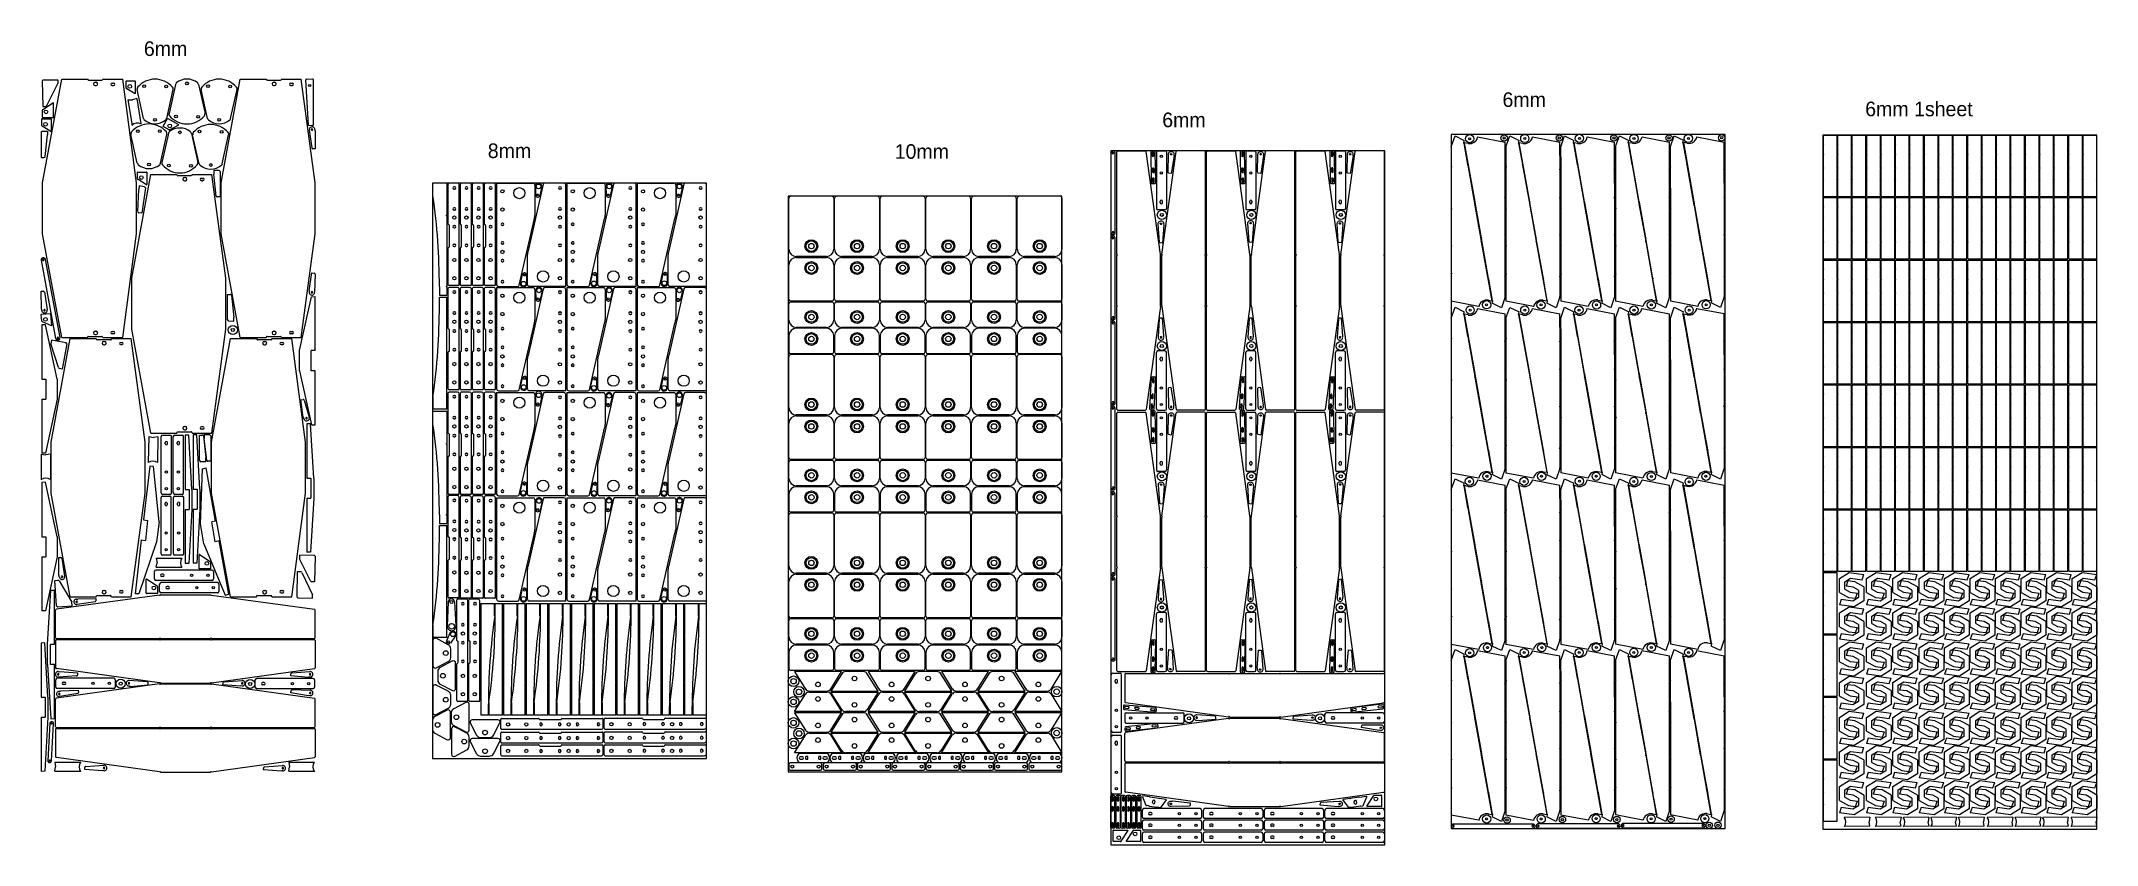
# Model space of a CAD drawing. Header units: millimetres. Extents: x 47861 to 59117, y 10924 to 15324.
import ezdxf

# ---------------------------------------------------------------- set-up
doc = ezdxf.new("R2010")
doc.units = ezdxf.units.MM
doc.linetypes.add('CENTER', pattern=[50.8, 31.75, -6.35, 6.35, -6.35])
doc.layers.add('ITSOFT_Layer_1', color=61, linetype='Continuous', lineweight=100)
for name, color, linetype in [('SHEET_METAL2', 7, 'Continuous'), ('SHEET_METAL5', 7, 'Continuous'), ('SHEET_METAL8', 7, 'Continuous')]:
    doc.layers.add(name, color=color, linetype=linetype)

msp = doc.modelspace()

# ---------------------------------------------------------------- texts
at = {"color": 2, "char_height": 80, "width": 1091.35, "attachment_point": 1}
for s, insert in [('6mm ', (48424, 15323)), ('6mm ', (55863, 15044)), ('6mm 1sheet', (57849, 14993)), ('6mm ', (54000, 14933)), ('8mm', (50307, 14764)), ('10mm', (52535, 14760))]:
    msp.add_mtext(s, dxfattribs=dict(at, insert=insert))

# ---------------------------------------------------------------- linework, layer by layer
for p, q in [((47868, 15107), (47873, 15112)), ((47868, 15107), (47870, 14967)), ((47869, 14549), (47974, 15116)), ((47873, 15112), (47953, 15113)), ((47892, 14971), (47953, 15093)), ((47953, 15113), (47953, 15093)), ((47974, 15116), (48115, 15116)), ((48157, 15099), (48162, 15099)), ((48200, 15116), (48308, 15116)), ((48384, 14549), (48308, 15116)), ((48327, 15068), (48327, 15105)), ((48328, 15106), (48376, 15106)), ((48377, 15105), (48377, 15037)), ((48597, 15087), (48562, 14928)), ((48724, 15087), (48759, 14928)), ((48848, 14549), (48952, 15116)), ((48952, 15116), (49093, 15116)), ((49135, 15099), (49140, 15099)), ((49178, 15116), (49286, 15116)), ((49362, 14549), (49286, 15116)), ((49326, 14864), (49311, 15113)), ((49314, 15116), (49348, 15117)), ((49351, 15114), (49351, 14865)), ((47929, 14986), (47871, 14949)), ((47930, 14908), (47930, 14986)), ((48157, 15081), (48162, 15081)), ((48376, 15036), (48330, 15064)), ((48422, 14901), (48387, 15059)), ((48549, 14901), (48584, 15059)), ((48772, 14901), (48737, 15059)), ((48899, 14901), (48934, 15059)), ((49135, 15081), (49140, 15081)), ((47866, 14862), (47866, 14898)), ((47867, 14899), (47915, 14899)), ((47868, 14945), (47868, 14908)), ((47869, 14907), (47929, 14907)), ((47870, 14967), (47885, 14967)), ((47916, 14898), (47916, 14831)), ((48530, 14858), (48554, 14900)), ((48555, 14900), (48614, 14867)), ((48614, 14865), (48567, 14839)), ((49348, 14862), (49329, 14861)), ((47862, 14827), (47867, 14832)), ((47862, 14827), (47862, 14687)), ((47867, 14832), (47897, 14832)), ((47914, 14830), (47868, 14858)), ((47884, 14692), (47897, 14812)), ((47897, 14832), (47897, 14812)), ((48388, 14656), (48353, 14814)), ((48515, 14656), (48550, 14814)), ((48558, 14819), (48523, 14660)), ((48562, 14839), (48530, 14857)), ((48685, 14819), (48720, 14660)), ((48726, 14653), (48691, 14811)), ((48853, 14653), (48888, 14811)), ((55727, 14800), (55877, 14771)), ((56027, 14800), (56177, 14771)), ((56327, 14800), (56477, 14771)), ((56627, 14800), (56777, 14771)), ((56927, 14801), (57077, 14772)), ((47862, 14687), (47877, 14687)), ((54023, 14716), (54023, 14408)), ((54513, 14716), (54513, 14408)), ((55003, 14716), (55003, 14408)), ((47869, 14269), (47869, 14549)), ((48358, 14027), (48463, 14595)), ((48384, 14269), (48384, 14549)), ((48390, 14570), (48390, 14606)), ((48391, 14607), (48439, 14607)), ((48438, 14538), (48392, 14566)), ((48399, 14532), (48396, 14512)), ((48428, 14527), (48399, 14532)), ((48433, 14522), (48412, 14383)), ((48433, 14522), (48428, 14527)), ((48440, 14606), (48440, 14539)), ((48463, 14595), (48604, 14595)), ((48646, 14578), (48651, 14578)), ((48646, 14560), (48651, 14560)), ((48689, 14595), (48797, 14595)), ((48873, 14027), (48797, 14595)), ((48837, 14616), (48807, 14616)), ((48807, 14616), (48807, 14596)), ((48820, 14475), (48807, 14596)), ((48842, 14611), (48837, 14616)), ((48842, 14611), (48842, 14471)), ((48848, 14269), (48848, 14549)), ((49362, 14269), (49362, 14549)), ((50082, 14547), (50007, 14547)), ((50007, 14477), (50007, 14547)), ((48391, 14391), (48396, 14512)), ((48842, 14471), (48827, 14471)), ((48412, 14383), (48397, 14385)), ((50080, 14370), (50082, 14371)), ((50082, 14368), (50080, 14370)), ((54015, 14400), (53976, 14400)), ((54505, 14400), (54466, 14400)), ((54995, 14400), (54956, 14400)), ((47974, 13701), (47869, 14269)), ((48308, 13701), (48384, 14269)), ((48952, 13701), (48848, 14269)), ((49286, 13701), (49362, 14269)), ((50091, 13991), (50091, 14193)), ((50157, 13991), (50157, 14193)), ((50223, 13991), (50223, 14193)), ((50289, 13991), (50289, 14193)), ((48358, 13747), (48358, 14027)), ((48873, 13747), (48873, 14027)), ((50042, 13981), (50042, 13934)), ((50080, 13981), (50082, 13983)), ((50082, 13980), (50080, 13981)), ((50146, 13986), (50096, 13986)), ((50212, 13986), (50162, 13986)), ((50278, 13986), (50228, 13986)), ((50344, 13986), (50294, 13986)), ((48881, 13798), (48881, 13938)), ((48881, 13938), (48896, 13938)), ((48903, 13933), (48916, 13812)), ((49277, 13630), (49342, 13925)), ((49342, 13925), (49362, 13926)), ((49362, 13630), (49362, 13926)), ((50042, 13934), (50082, 13934)), ((50042, 13922), (50082, 13922)), ((50042, 13875), (50042, 13922)), ((50082, 13876), (50080, 13875)), ((50080, 13875), (50082, 13873)), ((55732, 13871), (55582, 13900)), ((55727, 13861), (55877, 13832)), ((56032, 13871), (55882, 13900)), ((56027, 13861), (56177, 13832)), ((56332, 13871), (56182, 13900)), ((56327, 13861), (56477, 13832)), ((56632, 13871), (56482, 13900)), ((56627, 13861), (56777, 13832)), ((56932, 13872), (56782, 13900)), ((56927, 13861), (57077, 13833)), ((47866, 13792), (47862, 13828)), ((47863, 13829), (47911, 13834)), ((47885, 13772), (47865, 13771)), ((47865, 13771), (47865, 13474)), ((47918, 13765), (47869, 13788)), ((47950, 13474), (47885, 13772)), ((47912, 13833), (47919, 13766)), ((48157, 13736), (48162, 13736)), ((48463, 13179), (48358, 13747)), ((48797, 13179), (48873, 13747)), ((48881, 13798), (48886, 13793)), ((48886, 13793), (48916, 13792)), ((48916, 13792), (48916, 13812)), ((49135, 13736), (49140, 13736)), ((47919, 13687), (47915, 13667)), ((47956, 13537), (47915, 13667)), ((47916, 13129), (48020, 13697)), ((47998, 13673), (47919, 13687)), ((47974, 13701), (48115, 13701)), ((48002, 13667), (47977, 13529)), ((48002, 13667), (47998, 13673)), ((48020, 13697), (48162, 13697)), ((48157, 13718), (48162, 13718)), ((48200, 13701), (48308, 13701)), ((48204, 13680), (48209, 13680)), ((48204, 13662), (48209, 13662)), ((48247, 13697), (48355, 13697)), ((48431, 13129), (48355, 13697)), ((48795, 13129), (48899, 13697)), ((48899, 13697), (49041, 13697)), ((48952, 13701), (49093, 13701)), ((49083, 13680), (49088, 13680)), ((49083, 13662), (49088, 13662)), ((49126, 13697), (49234, 13697)), ((49135, 13718), (49140, 13718)), ((49178, 13701), (49286, 13701)), ((49309, 13129), (49234, 13697)), ((49277, 13520), (49277, 13630)), ((49340, 13520), (49340, 13630)), ((50091, 13421), (50091, 13623)), ((50157, 13421), (50157, 13623)), ((50223, 13421), (50223, 13623)), ((50289, 13421), (50289, 13623)), ((54015, 13628), (53976, 13628)), ((54023, 13312), (54023, 13620)), ((54505, 13628), (54466, 13628)), ((54513, 13312), (54513, 13620)), ((54995, 13628), (54956, 13628)), ((55003, 13312), (55003, 13620)), ((47977, 13529), (47963, 13532)), ((49277, 13520), (49342, 13223)), ((49362, 13223), (49362, 13520)), ((47887, 13474), (47887, 13364)), ((47950, 13474), (47950, 13364)), ((50082, 13488), (50080, 13487)), ((50080, 13487), (50082, 13485)), ((50146, 13416), (50096, 13416)), ((50212, 13416), (50162, 13416)), ((50278, 13416), (50228, 13416)), ((50344, 13416), (50294, 13416)), ((47865, 13364), (47865, 13068)), ((47950, 13364), (47885, 13069)), ((50007, 13379), (50007, 13309)), ((50082, 13309), (50007, 13309)), ((50082, 13297), (50007, 13297)), ((50007, 13227), (50007, 13297)), ((54023, 13285), (54023, 12977)), ((54513, 13285), (54513, 12977)), ((55003, 13285), (55003, 12977)), ((48463, 13179), (48604, 13179)), ((48646, 13215), (48651, 13215)), ((48646, 13197), (48651, 13197)), ((48689, 13179), (48797, 13179)), ((49337, 13230), (49317, 13229)), ((49317, 13229), (49317, 12932)), ((49354, 12932), (49337, 13230)), ((49342, 13223), (49362, 13223)), ((47885, 13069), (47865, 13068)), ((47916, 12849), (47916, 13129)), ((48431, 12849), (48431, 13129)), ((48519, 12851), (48519, 13160)), ((48527, 13168), (48567, 13168)), ((48585, 12851), (48585, 13160)), ((48593, 13168), (48633, 13168)), ((48670, 13167), (48650, 13167)), ((48650, 13167), (48650, 12870)), ((48687, 12870), (48670, 13167)), ((48714, 13169), (48694, 13169)), ((48694, 13169), (48694, 12872)), ((48731, 12872), (48714, 13169)), ((48728, 13028), (48728, 13168)), ((48728, 13168), (48744, 13168)), ((48751, 13163), (48764, 13043)), ((48785, 13169), (48755, 13169)), ((48755, 13169), (48755, 13149)), ((48768, 13029), (48755, 13149)), ((48790, 13164), (48785, 13169)), ((48790, 13164), (48790, 13024)), ((48795, 12849), (48795, 13129)), ((49309, 12849), (49309, 13129)), ((50080, 13120), (50082, 13121)), ((50082, 13118), (50080, 13120)), ((48456, 12997), (48422, 12703)), ((48476, 12996), (48456, 12997)), ((48507, 12693), (48476, 12996)), ((48728, 13028), (48733, 13023)), ((48733, 13023), (48764, 13023)), ((48734, 12681), (48745, 12983)), ((48745, 12983), (48765, 12988)), ((48764, 13023), (48764, 13043)), ((48817, 12696), (48765, 12988)), ((48790, 13024), (48775, 13024)), ((50091, 12848), (50091, 13050)), ((50157, 12848), (50157, 13050)), ((50223, 12848), (50223, 13050)), ((50289, 12848), (50289, 13050)), ((54015, 12969), (53976, 12969)), ((54505, 12969), (54466, 12969)), ((54995, 12969), (54956, 12969)), ((55732, 12932), (55582, 12960)), ((56032, 12932), (55882, 12960)), ((56332, 12932), (56182, 12961)), ((56632, 12932), (56482, 12961)), ((56932, 12932), (56782, 12961)), ((47885, 12909), (47865, 12908)), ((47865, 12908), (47865, 12611)), ((47950, 12611), (47885, 12909)), ((48020, 12282), (47916, 12849)), ((48355, 12282), (48431, 12849)), ((48527, 12834), (48566, 12834)), ((48594, 12834), (48634, 12834)), ((48672, 12870), (48672, 12760)), ((48687, 12870), (48687, 12760)), ((48716, 12872), (48716, 12762)), ((48731, 12872), (48731, 12762)), ((48899, 12282), (48795, 12849)), ((49234, 12282), (49309, 12849)), ((49339, 12932), (49339, 12822)), ((49354, 12932), (49354, 12822)), ((50146, 12843), (50096, 12843)), ((50212, 12843), (50162, 12843)), ((50278, 12843), (50228, 12843)), ((50344, 12843), (50294, 12843)), ((55727, 12922), (55877, 12894)), ((56027, 12922), (56177, 12894)), ((56327, 12923), (56477, 12894)), ((56627, 12923), (56777, 12894)), ((56927, 12923), (57077, 12894)), ((48519, 12518), (48519, 12826)), ((48586, 12518), (48586, 12826)), ((48650, 12760), (48650, 12464)), ((48687, 12760), (48670, 12465)), ((48694, 12762), (48694, 12466)), ((48731, 12762), (48714, 12467)), ((49317, 12822), (49317, 12526)), ((49354, 12822), (49337, 12527)), ((50042, 12731), (50042, 12684)), ((50080, 12731), (50082, 12733)), ((50082, 12730), (50080, 12731)), ((47887, 12611), (47887, 12501)), ((47950, 12611), (47950, 12501)), ((48444, 12700), (48432, 12591)), ((48507, 12693), (48494, 12584)), ((48753, 12573), (48734, 12681)), ((48815, 12584), (48796, 12692)), ((50042, 12684), (50082, 12684)), ((50042, 12672), (50082, 12672)), ((50042, 12625), (50042, 12672)), ((50082, 12627), (50080, 12625)), ((50080, 12625), (50082, 12624)), ((47865, 12501), (47865, 12205)), ((47950, 12501), (47885, 12206)), ((48410, 12594), (48376, 12299)), ((48494, 12584), (48396, 12298)), ((48727, 12436), (48727, 12513)), ((48729, 12514), (48787, 12476)), ((48753, 12573), (48870, 12292)), ((48889, 12296), (48837, 12588)), ((49357, 12509), (49277, 12511)), ((49277, 12511), (49277, 12491)), ((49337, 12527), (49317, 12526)), ((49362, 12504), (49357, 12509)), ((49362, 12504), (49359, 12364)), ((48482, 12380), (48482, 12420)), ((48670, 12465), (48650, 12464)), ((48714, 12467), (48694, 12466)), ((48788, 12435), (48728, 12435)), ((48789, 12472), (48789, 12436)), ((49263, 12281), (49266, 12421)), ((49266, 12421), (49281, 12421)), ((49337, 12369), (49277, 12491)), ((49288, 12416), (49348, 12294)), ((50091, 12281), (50091, 12483)), ((50157, 12279), (50157, 12481)), ((50223, 12279), (50223, 12481)), ((50289, 12279), (50289, 12481)), ((47897, 12022), (47914, 12318)), ((47914, 12318), (47934, 12319)), ((47934, 12022), (47934, 12319)), ((47937, 12372), (47952, 12373)), ((47946, 12233), (47937, 12372)), ((47960, 12369), (48030, 12253)), ((48020, 12282), (48162, 12282)), ((48204, 12317), (48209, 12317)), ((48204, 12299), (48209, 12299)), ((48247, 12282), (48355, 12282)), ((48396, 12298), (48376, 12299)), ((48437, 12302), (48437, 12379)), ((48438, 12380), (48497, 12343)), ((48498, 12301), (48438, 12301)), ((48798, 12372), (48490, 12372)), ((48499, 12338), (48499, 12302)), ((48510, 12312), (48510, 12352)), ((48827, 12304), (48518, 12304)), ((48870, 12292), (48889, 12296)), ((48899, 12282), (49041, 12282)), ((49083, 12317), (49088, 12317)), ((49083, 12299), (49088, 12299)), ((49126, 12282), (49234, 12282)), ((49263, 12281), (49268, 12276)), ((49268, 12276), (49348, 12274)), ((49359, 12364), (49344, 12365)), ((49348, 12274), (49348, 12294)), ((50146, 12276), (50096, 12276)), ((50212, 12274), (50162, 12274)), ((50278, 12274), (50228, 12274)), ((50344, 12274), (50294, 12274)), ((47885, 12206), (47865, 12205)), ((47946, 12233), (47952, 12228)), ((47952, 12228), (48031, 12233)), ((48031, 12233), (48030, 12253)), ((50082, 12238), (50080, 12237)), ((50080, 12237), (50082, 12235)), ((50091, 12255), (50084, 12122)), ((50125, 12255), (50133, 12123)), ((50269, 12246), (50344, 12246)), ((50344, 12177), (50344, 12246)), ((50348, 12246), (50388, 12246)), ((50348, 12199), (50348, 12246)), ((50388, 12201), (50387, 12199)), ((50387, 12199), (50388, 12198)), ((50393, 12246), (50468, 12246)), ((50468, 12177), (50468, 12246)), ((50472, 12246), (50512, 12246)), ((50472, 12199), (50472, 12246)), ((50512, 12201), (50511, 12199)), ((50511, 12199), (50512, 12198)), ((50517, 12246), (50592, 12246)), ((50592, 12177), (50592, 12246)), ((50596, 12246), (50636, 12246)), ((50596, 12199), (50596, 12246)), ((50636, 12201), (50635, 12199)), ((50635, 12199), (50636, 12198)), ((50641, 12246), (50716, 12246)), ((50716, 12177), (50716, 12246)), ((50720, 12246), (50760, 12246)), ((50720, 12199), (50720, 12246)), ((50760, 12201), (50759, 12199)), ((50759, 12199), (50760, 12198)), ((50765, 12246), (50840, 12246)), ((50840, 12177), (50840, 12246)), ((50844, 12246), (50884, 12246)), ((50844, 12199), (50844, 12246)), ((50884, 12201), (50883, 12199)), ((50883, 12199), (50884, 12198)), ((50889, 12246), (50964, 12246)), ((50964, 12177), (50964, 12246)), ((50968, 12246), (51008, 12246)), ((50968, 12199), (50968, 12246)), ((51008, 12201), (51007, 12199)), ((51007, 12199), (51008, 12198)), ((51013, 12246), (51088, 12246)), ((51088, 12177), (51088, 12246)), ((51092, 12246), (51132, 12246)), ((51092, 12199), (51092, 12246)), ((51132, 12201), (51131, 12199)), ((51131, 12199), (51132, 12198)), ((51137, 12246), (51212, 12246)), ((51212, 12177), (51212, 12246)), ((51216, 12246), (51256, 12246)), ((51216, 12199), (51216, 12246)), ((51256, 12201), (51255, 12199)), ((51255, 12199), (51256, 12198)), ((51261, 12246), (51336, 12246)), ((51336, 12177), (51336, 12246)), ((51340, 12246), (51380, 12246)), ((51340, 12199), (51340, 12246)), ((51380, 12201), (51379, 12199)), ((51379, 12199), (51380, 12198)), ((51385, 12246), (51460, 12246)), ((51460, 12177), (51460, 12246)), ((51464, 12246), (51504, 12246)), ((51464, 12199), (51464, 12246)), ((51504, 12201), (51503, 12199)), ((51503, 12199), (51504, 12198)), ((54015, 12197), (53976, 12197)), ((54023, 11881), (54023, 12189)), ((54505, 12197), (54466, 12197)), ((54513, 11881), (54513, 12189)), ((54995, 12197), (54956, 12197)), ((55003, 11881), (55003, 12189)), ((50007, 12129), (50007, 12060)), ((50082, 12060), (50007, 12060)), ((50007, 12044), (50007, 11904)), ((50091, 12020), (50024, 12055)), ((50271, 12069), (50269, 12070)), ((50269, 12067), (50271, 12069)), ((50395, 12069), (50393, 12070)), ((50393, 12067), (50395, 12069)), ((50519, 12069), (50517, 12070)), ((50517, 12067), (50519, 12069)), ((50643, 12069), (50641, 12070)), ((50641, 12067), (50643, 12069)), ((50767, 12069), (50765, 12070)), ((50765, 12067), (50767, 12069)), ((50891, 12069), (50889, 12070)), ((50889, 12067), (50891, 12069)), ((51015, 12069), (51013, 12070)), ((51013, 12067), (51015, 12069)), ((51139, 12069), (51137, 12070)), ((51137, 12067), (51139, 12069)), ((51263, 12069), (51261, 12070)), ((51261, 12067), (51263, 12069)), ((51387, 12069), (51385, 12070)), ((51385, 12067), (51387, 12069)), ((47882, 12030), (47862, 12029)), ((47862, 12029), (47862, 11733)), ((47899, 11733), (47882, 12030)), ((47897, 11912), (47897, 12022)), ((47912, 11912), (47912, 12022)), ((50104, 11950), (50104, 11998)), ((55732, 11994), (55582, 12022)), ((55727, 11988), (55877, 11959)), ((56032, 11993), (55882, 12022)), ((56027, 11987), (56177, 11959)), ((56332, 11994), (56182, 12022)), ((56327, 11988), (56477, 11959)), ((56632, 11994), (56482, 12023)), ((56627, 11988), (56777, 11959)), ((56932, 11994), (56782, 12023)), ((56927, 11988), (57077, 11959)), ((47897, 11912), (47914, 11615)), ((47934, 11616), (47934, 11912)), ((47942, 11788), (47942, 11828)), ((49034, 11787), (49034, 11827)), ((50024, 11893), (50091, 11928)), ((50033, 11874), (50033, 11826)), ((50113, 11931), (50047, 11896)), ((50131, 11780), (50131, 11920)), ((50138, 11714), (50138, 11916)), ((50203, 11714), (50203, 11916)), ((52244, 11873), (51986, 11873)), ((51986, 11873), (52046, 11777)), ((52185, 11777), (52244, 11873)), ((52246, 11861), (52186, 11766)), ((52364, 11873), (52267, 11873)), ((52444, 11766), (52385, 11861)), ((52647, 11873), (52389, 11873)), ((52389, 11873), (52448, 11777)), ((52587, 11777), (52647, 11873)), ((52648, 11861), (52589, 11766)), ((52766, 11873), (52670, 11873)), ((52847, 11766), (52787, 11861)), ((53049, 11873), (52791, 11873)), ((52791, 11873), (52850, 11777)), ((52989, 11777), (53049, 11873)), ((53051, 11861), (52991, 11766)), ((53168, 11873), (53072, 11873)), ((53249, 11766), (53189, 11861)), ((53451, 11873), (53193, 11873)), ((53193, 11873), (53253, 11777)), ((53392, 11777), (53451, 11873)), ((53721, 11548), (53721, 11856)), ((53729, 11864), (53769, 11864)), ((47884, 11733), (47884, 11623)), ((47899, 11733), (47899, 11623)), ((48259, 11780), (47950, 11780)), ((49350, 11779), (49042, 11779)), ((50007, 11789), (50007, 11648)), ((50091, 11765), (50024, 11799)), ((50047, 11804), (50113, 11769)), ((50104, 11695), (50104, 11743)), ((50193, 11709), (50143, 11709)), ((50258, 11709), (50208, 11709)), ((50388, 11813), (50387, 11811)), ((50387, 11811), (50388, 11810)), ((50512, 11813), (50511, 11811)), ((50511, 11811), (50512, 11810)), ((50636, 11813), (50635, 11811)), ((50635, 11811), (50636, 11810)), ((50760, 11813), (50759, 11811)), ((50759, 11811), (50760, 11810)), ((50884, 11813), (50883, 11811)), ((50883, 11811), (50884, 11810)), ((51008, 11813), (51007, 11811)), ((51007, 11811), (51008, 11810)), ((51132, 11813), (51131, 11811)), ((51131, 11811), (51132, 11810)), ((51256, 11813), (51255, 11811)), ((51255, 11811), (51256, 11810)), ((51380, 11813), (51379, 11811)), ((51379, 11811), (51380, 11810)), ((51504, 11813), (51503, 11811)), ((51503, 11811), (51504, 11810)), ((51986, 11654), (52046, 11749)), ((52067, 11766), (52164, 11766)), ((52067, 11761), (52164, 11761)), ((52185, 11749), (52244, 11654)), ((52186, 11766), (52444, 11766)), ((52246, 11665), (52186, 11761)), ((52186, 11761), (52444, 11761)), ((52444, 11761), (52385, 11665)), ((52389, 11654), (52448, 11749)), ((52469, 11766), (52566, 11766)), ((52469, 11761), (52566, 11761)), ((52587, 11749), (52647, 11654)), ((52589, 11766), (52847, 11766)), ((52648, 11665), (52589, 11761)), ((52589, 11761), (52847, 11761)), ((52847, 11761), (52787, 11665)), ((52791, 11654), (52850, 11749)), ((52872, 11766), (52968, 11766)), ((52872, 11761), (52968, 11761)), ((52989, 11749), (53049, 11654)), ((52991, 11766), (53249, 11766)), ((53051, 11665), (52991, 11761)), ((52991, 11761), (53249, 11761)), ((53249, 11761), (53189, 11665)), ((53193, 11654), (53253, 11749)), ((53274, 11766), (53370, 11766)), ((53274, 11761), (53370, 11761)), ((53392, 11749), (53451, 11654)), ((47862, 11623), (47862, 11326)), ((47899, 11623), (47882, 11327)), ((47914, 11615), (47934, 11616)), ((50004, 11605), (50004, 11557)), ((50084, 11662), (50018, 11627)), ((50024, 11638), (50091, 11673)), ((50102, 11511), (50102, 11651)), ((50107, 11647), (50107, 11600)), ((50187, 11704), (50121, 11669)), ((50205, 11553), (50205, 11694)), ((50362, 11609), (50222, 11609)), ((50271, 11681), (50269, 11682)), ((50269, 11679), (50271, 11681)), ((50309, 11634), (50269, 11634)), ((50309, 11681), (50309, 11634)), ((50313, 11703), (50313, 11634)), ((50388, 11634), (50313, 11634)), ((50378, 11562), (50378, 11612)), ((50383, 11617), (50585, 11617)), ((50395, 11681), (50393, 11682)), ((50393, 11679), (50395, 11681)), ((50433, 11634), (50393, 11634)), ((50433, 11681), (50433, 11634)), ((50437, 11703), (50437, 11634)), ((50512, 11634), (50437, 11634)), ((50519, 11681), (50517, 11682)), ((50517, 11679), (50519, 11681)), ((50557, 11634), (50517, 11634)), ((50557, 11681), (50557, 11634)), ((50561, 11703), (50561, 11634)), ((50636, 11634), (50561, 11634)), ((50643, 11681), (50641, 11682)), ((50641, 11679), (50643, 11681)), ((50681, 11634), (50641, 11634)), ((50681, 11681), (50681, 11634)), ((50685, 11703), (50685, 11634)), ((50760, 11634), (50685, 11634)), ((50767, 11681), (50765, 11682)), ((50765, 11679), (50767, 11681)), ((50805, 11634), (50765, 11634)), ((50805, 11681), (50805, 11634)), ((50809, 11703), (50809, 11634)), ((50884, 11634), (50809, 11634)), ((50891, 11681), (50889, 11682)), ((50889, 11679), (50891, 11681)), ((50929, 11634), (50889, 11634)), ((50929, 11681), (50929, 11634)), ((50933, 11703), (50933, 11634)), ((51008, 11634), (50933, 11634)), ((50944, 11563), (50944, 11613)), ((50949, 11618), (51151, 11618)), ((51015, 11681), (51013, 11682)), ((51013, 11679), (51015, 11681)), ((51053, 11634), (51013, 11634)), ((51053, 11681), (51053, 11634)), ((51057, 11703), (51057, 11634)), ((51132, 11634), (51057, 11634)), ((51139, 11681), (51137, 11682)), ((51137, 11679), (51139, 11681)), ((51177, 11634), (51137, 11634)), ((51177, 11681), (51177, 11634)), ((51181, 11703), (51181, 11634)), ((51256, 11634), (51181, 11634)), ((51263, 11681), (51261, 11682)), ((51261, 11679), (51263, 11681)), ((51301, 11634), (51261, 11634)), ((51301, 11681), (51301, 11634)), ((51305, 11703), (51305, 11634)), ((51380, 11634), (51305, 11634)), ((51387, 11681), (51385, 11682)), ((51385, 11679), (51387, 11681)), ((51425, 11634), (51385, 11634)), ((51425, 11681), (51425, 11634)), ((51429, 11703), (51429, 11634)), ((51504, 11634), (51429, 11634)), ((52244, 11654), (51986, 11654)), ((52244, 11648), (51986, 11648)), ((51986, 11648), (52046, 11552)), ((52185, 11552), (52244, 11648)), ((52246, 11636), (52186, 11541)), ((52364, 11654), (52267, 11654)), ((52364, 11648), (52267, 11648)), ((52444, 11541), (52385, 11636)), ((52647, 11654), (52389, 11654)), ((52647, 11648), (52389, 11648)), ((52389, 11648), (52448, 11552)), ((52587, 11552), (52647, 11648)), ((52648, 11636), (52589, 11541)), ((52766, 11654), (52670, 11654)), ((52766, 11648), (52670, 11648)), ((52847, 11541), (52787, 11636)), ((53049, 11654), (52791, 11654)), ((53049, 11648), (52791, 11648)), ((52791, 11648), (52850, 11552)), ((52989, 11552), (53049, 11648)), ((53051, 11636), (52991, 11541)), ((53168, 11654), (53072, 11654)), ((53168, 11648), (53072, 11648)), ((53249, 11541), (53189, 11636)), ((53451, 11654), (53193, 11654)), ((53451, 11648), (53193, 11648)), ((53193, 11648), (53253, 11552)), ((53392, 11552), (53451, 11648)), ((54120, 11599), (54120, 11639)), ((54891, 11599), (54891, 11639)), ((50018, 11535), (50084, 11500)), ((50108, 11560), (50108, 11420)), ((50121, 11577), (50187, 11543)), ((50192, 11536), (50125, 11570)), ((50211, 11592), (50246, 11525)), ((50211, 11490), (50246, 11423)), ((50362, 11507), (50222, 11507)), ((50268, 11512), (50316, 11512)), ((50338, 11525), (50373, 11592)), ((50338, 11423), (50373, 11490)), ((50378, 11487), (50378, 11537)), ((50383, 11542), (50585, 11542)), ((50944, 11488), (50944, 11538)), ((50949, 11543), (51151, 11543)), ((51986, 11429), (52046, 11524)), ((52067, 11541), (52164, 11541)), ((52067, 11536), (52164, 11536)), ((52185, 11524), (52244, 11429)), ((52186, 11541), (52444, 11541)), ((52246, 11440), (52186, 11536)), ((52186, 11536), (52444, 11536)), ((52444, 11536), (52385, 11440)), ((52389, 11429), (52448, 11524)), ((52469, 11541), (52566, 11541)), ((52469, 11536), (52566, 11536)), ((52587, 11524), (52647, 11429)), ((52589, 11541), (52847, 11541)), ((52648, 11440), (52589, 11536)), ((52589, 11536), (52847, 11536)), ((52847, 11536), (52787, 11440)), ((52791, 11429), (52850, 11524)), ((52872, 11541), (52968, 11541)), ((52872, 11536), (52968, 11536)), ((52989, 11524), (53049, 11429)), ((52991, 11541), (53249, 11541)), ((53051, 11440), (52991, 11536)), ((52991, 11536), (53249, 11536)), ((53249, 11536), (53189, 11440)), ((53193, 11429), (53253, 11524)), ((53274, 11541), (53370, 11541)), ((53274, 11536), (53370, 11536)), ((53392, 11524), (53451, 11429)), ((53721, 11209), (53721, 11517)), ((53729, 11525), (53769, 11525)), ((53803, 11591), (54112, 11591)), ((55208, 11591), (54899, 11591)), ((50125, 11409), (50192, 11444)), ((50268, 11410), (50316, 11410)), ((50378, 11417), (50378, 11467)), ((50383, 11472), (50585, 11472)), ((50944, 11417), (50944, 11467)), ((50949, 11472), (51151, 11472)), ((52244, 11429), (51986, 11429)), ((52364, 11429), (52267, 11429)), ((52647, 11429), (52389, 11429)), ((52766, 11429), (52670, 11429)), ((53049, 11429), (52791, 11429)), ((53168, 11429), (53072, 11429)), ((53451, 11429), (53193, 11429)), ((47882, 11327), (47862, 11326)), ((53893, 11193), (53892, 11188)), ((53892, 11188), (53910, 11142)), ((53931, 11187), (53893, 11193)), ((53931, 11187), (53932, 11186)), ((53932, 11186), (53934, 11187)), ((53934, 11187), (53980, 11180)), ((53947, 11157), (53948, 11163)), ((53960, 11155), (53961, 11161)), ((53980, 11180), (53982, 11179)), ((53982, 11179), (53983, 11180)), ((53983, 11180), (54022, 11175)), ((54021, 11170), (53992, 11131)), ((54021, 11170), (54022, 11175)), ((55028, 11179), (54990, 11173)), ((54990, 11168), (54990, 11173)), ((54990, 11168), (55019, 11129)), ((55029, 11177), (55028, 11179)), ((55031, 11179), (55029, 11177)), ((55077, 11185), (55031, 11179)), ((55051, 11153), (55050, 11160)), ((55065, 11155), (55064, 11162)), ((55079, 11184), (55077, 11185)), ((55080, 11186), (55079, 11184)), ((55080, 11186), (55118, 11191)), ((55119, 11186), (55101, 11141)), ((55118, 11191), (55119, 11186)), ((55121, 11136), (55159, 11194)), ((55163, 11196), (55199, 11196)), ((55200, 11195), (55200, 11135)), ((53891, 11076), (53891, 11115)), ((53891, 11012), (53891, 11052)), ((54207, 11068), (53899, 11068)), ((53924, 11138), (53914, 11139)), ((53924, 11138), (53926, 11139)), ((53926, 11139), (53927, 11137)), ((53927, 11137), (53974, 11131)), ((53974, 11131), (53975, 11132)), ((53975, 11132), (53977, 11130)), ((53977, 11130), (53987, 11129)), ((54225, 11076), (54225, 11115)), ((54225, 11012), (54225, 11052)), ((54542, 11068), (54233, 11068)), ((54559, 11076), (54559, 11115)), ((54559, 11012), (54559, 11052)), ((54875, 11068), (54567, 11068)), ((54891, 11076), (54891, 11115)), ((54891, 11012), (54891, 11052)), ((55208, 11068), (54899, 11068)), ((55035, 11129), (55024, 11128)), ((55036, 11131), (55035, 11129)), ((55038, 11129), (55036, 11131)), ((55084, 11136), (55038, 11129)), ((55085, 11138), (55084, 11136)), ((55087, 11136), (55085, 11138)), ((55087, 11136), (55098, 11138)), ((55199, 11134), (55122, 11134)), ((55732, 11059), (55582, 11087)), ((56032, 11058), (55882, 11087)), ((56332, 11059), (56182, 11087)), ((56632, 11059), (56482, 11088)), ((56932, 11059), (56782, 11088)), ((53732, 10944), (53732, 11004)), ((53733, 11005), (53811, 11005)), ((53770, 10943), (53733, 10943)), ((53811, 11003), (53774, 10945)), ((53802, 10943), (53840, 11002)), ((53880, 10942), (53803, 10942)), ((53844, 11004), (53880, 11004)), ((53881, 11003), (53881, 10943)), ((53891, 10946), (53891, 10986)), ((54207, 11004), (53899, 11004)), ((54207, 10938), (53899, 10938)), ((54225, 10946), (54225, 10986)), ((54542, 11004), (54233, 11004)), ((54542, 10938), (54233, 10938)), ((54559, 10946), (54559, 10986)), ((54875, 11004), (54567, 11004)), ((54875, 10938), (54567, 10938)), ((54891, 10946), (54891, 10986)), ((55208, 11004), (54899, 11004)), ((55208, 10938), (54899, 10938))]:
    msp.add_line(p, q)
at = {"color": 6}
for p, q in [((48250, 15095), (48258, 15095)), ((49228, 15095), (49237, 15095)), ((48250, 15082), (48258, 15082)), ((49228, 15082), (49237, 15082)), ((48739, 14573), (48747, 14573)), ((48739, 14560), (48747, 14560)), ((53989, 14440), (53989, 14448)), ((54002, 14440), (54002, 14448)), ((54479, 14440), (54479, 14448)), ((54492, 14440), (54492, 14448)), ((54969, 14440), (54969, 14448)), ((54982, 14440), (54982, 14448)), ((48250, 13735), (48258, 13735)), ((49228, 13735), (49237, 13735)), ((48250, 13723), (48258, 13723)), ((48297, 13675), (48305, 13675)), ((48297, 13663), (48305, 13663)), ((49175, 13675), (49184, 13675)), ((49175, 13663), (49184, 13663)), ((49228, 13723), (49237, 13723)), ((53989, 13580), (53989, 13588)), ((54002, 13580), (54002, 13588)), ((54479, 13580), (54479, 13588)), ((54492, 13580), (54492, 13588)), ((54969, 13580), (54969, 13588)), ((54982, 13580), (54982, 13588)), ((48739, 13214), (48747, 13214)), ((48739, 13201), (48747, 13201)), ((48541, 13120), (48541, 13127)), ((48553, 13120), (48553, 13127)), ((48606, 13120), (48606, 13127)), ((48619, 13120), (48619, 13127)), ((53989, 13009), (53989, 13017)), ((54002, 13009), (54002, 13017)), ((54479, 13009), (54479, 13017)), ((54492, 13009), (54492, 13017)), ((54969, 13009), (54969, 13017)), ((54982, 13009), (54982, 13017)), ((48540, 12786), (48540, 12794)), ((48553, 12786), (48553, 12794)), ((48608, 12786), (48608, 12794)), ((48621, 12786), (48621, 12794)), ((48529, 12406), (48522, 12406)), ((48529, 12393), (48522, 12393)), ((48297, 12316), (48305, 12316)), ((48297, 12304), (48305, 12304)), ((48558, 12338), (48551, 12338)), ((48558, 12326), (48551, 12326)), ((49175, 12316), (49184, 12316)), ((49175, 12304), (49184, 12304)), ((53989, 12149), (53989, 12157)), ((54002, 12149), (54002, 12157)), ((54479, 12149), (54479, 12157)), ((54492, 12149), (54492, 12157)), ((54969, 12149), (54969, 12157)), ((54982, 12149), (54982, 12157)), ((53743, 11816), (53743, 11824)), ((53755, 11816), (53755, 11824)), ((47990, 11814), (47982, 11814)), ((47990, 11802), (47982, 11802)), ((49082, 11813), (49074, 11813)), ((49082, 11800), (49074, 11800)), ((54079, 11625), (54072, 11625)), ((54079, 11613), (54072, 11613)), ((54939, 11625), (54932, 11625)), ((54939, 11613), (54932, 11613)), ((53743, 11477), (53743, 11485)), ((53755, 11477), (53755, 11485)), ((53938, 11102), (53931, 11102)), ((53938, 11089), (53931, 11089)), ((53938, 11038), (53931, 11038)), ((54273, 11102), (54265, 11102)), ((54273, 11089), (54265, 11089)), ((54273, 11038), (54265, 11038)), ((54607, 11102), (54599, 11102)), ((54607, 11089), (54599, 11089)), ((54607, 11038), (54599, 11038)), ((54939, 11102), (54932, 11102)), ((54939, 11089), (54932, 11089)), ((54939, 11038), (54932, 11038)), ((53938, 11026), (53931, 11026)), ((53938, 10972), (53931, 10972)), ((53938, 10960), (53931, 10960)), ((54273, 11026), (54265, 11026)), ((54273, 10972), (54265, 10972)), ((54273, 10960), (54265, 10960)), ((54607, 11026), (54599, 11026)), ((54607, 10972), (54599, 10972)), ((54607, 10960), (54599, 10960)), ((54939, 11026), (54932, 11026)), ((54939, 10972), (54932, 10972)), ((54939, 10960), (54932, 10960))]:
    msp.add_line(p, q, dxfattribs=at)
at = {"color": 3}
for p, q in [((48336, 15002), (48359, 14863)), ((48385, 15010), (48408, 14872)), ((47862, 13064), (47862, 12923)), ((47912, 13064), (47912, 12924)), ((48451, 13159), (48448, 13018)), ((48501, 13158), (48498, 13018)), ((48492, 12494), (48632, 12494)), ((48492, 12444), (48632, 12444)), ((47937, 11377), (48077, 11377)), ((49217, 11377), (49357, 11377)), ((47937, 11327), (48077, 11327)), ((49217, 11327), (49358, 11327)), ((57875, 11076), (57734, 11075)), ((58045, 11076), (57904, 11075)), ((58198, 11076), (58058, 11075)), ((58349, 11076), (58208, 11075)), ((58500, 11076), (58360, 11075)), ((58658, 11076), (58517, 11075)), ((58810, 11076), (58669, 11075)), ((58961, 11076), (58821, 11075)), ((59117, 11076), (58977, 11075)), ((57875, 11026), (57735, 11025)), ((58045, 11026), (57905, 11025)), ((58199, 11026), (58058, 11025)), ((58349, 11026), (58209, 11025)), ((58501, 11026), (58360, 11025)), ((58658, 11026), (58518, 11025)), ((58810, 11026), (58670, 11025)), ((58962, 11026), (58822, 11025)), ((59117, 11026), (58977, 11025))]:
    msp.add_line(p, q, dxfattribs=at)
at = {"color": 1}
for p, q in [((48336, 15002), (48361, 15002)), ((48385, 15010), (48361, 15002)), ((50123, 14528), (50126, 14528)), ((50189, 14528), (50192, 14528)), ((50255, 14528), (50258, 14528)), ((50321, 14528), (50324, 14528)), ((50701, 14528), (50704, 14528)), ((51086, 14528), (51089, 14528)), ((51471, 14528), (51474, 14528)), ((50123, 14515), (50126, 14515)), ((50123, 14413), (50126, 14413)), ((50189, 14515), (50192, 14515)), ((50189, 14413), (50192, 14413)), ((50255, 14515), (50258, 14515)), ((50255, 14413), (50258, 14413)), ((50321, 14515), (50324, 14515)), ((50321, 14413), (50324, 14413)), ((50701, 14515), (50704, 14515)), ((50701, 14413), (50704, 14413)), ((51086, 14515), (51089, 14515)), ((51086, 14413), (51089, 14413)), ((51471, 14515), (51474, 14515)), ((51471, 14413), (51474, 14413)), ((50123, 14400), (50126, 14400)), ((50123, 14315), (50126, 14315)), ((50123, 14302), (50126, 14302)), ((50189, 14400), (50192, 14400)), ((50189, 14315), (50192, 14315)), ((50189, 14302), (50192, 14302)), ((50255, 14400), (50258, 14400)), ((50255, 14315), (50258, 14315)), ((50255, 14302), (50258, 14302)), ((50321, 14400), (50324, 14400)), ((50321, 14315), (50324, 14315)), ((50321, 14302), (50324, 14302)), ((50389, 14328), (50386, 14328)), ((50389, 14315), (50386, 14315)), ((50701, 14400), (50704, 14400)), ((50701, 14315), (50704, 14315)), ((50701, 14302), (50704, 14302)), ((50774, 14328), (50771, 14328)), ((50774, 14315), (50771, 14315)), ((51086, 14400), (51089, 14400)), ((51086, 14315), (51089, 14315)), ((51086, 14302), (51089, 14302)), ((51159, 14328), (51156, 14328)), ((51159, 14315), (51156, 14315)), ((51471, 14400), (51474, 14400)), ((51471, 14315), (51474, 14315)), ((51471, 14302), (51474, 14302)), ((50123, 14213), (50126, 14213)), ((50123, 14200), (50126, 14200)), ((50189, 14213), (50192, 14213)), ((50189, 14200), (50192, 14200)), ((50255, 14213), (50258, 14213)), ((50255, 14200), (50258, 14200)), ((50321, 14213), (50324, 14213)), ((50321, 14200), (50324, 14200)), ((50389, 14226), (50386, 14226)), ((50389, 14213), (50386, 14213)), ((50701, 14213), (50704, 14213)), ((50701, 14200), (50704, 14200)), ((50774, 14226), (50771, 14226)), ((50774, 14213), (50771, 14213)), ((51086, 14213), (51089, 14213)), ((51086, 14200), (51089, 14200)), ((51159, 14226), (51156, 14226)), ((51159, 14213), (51156, 14213)), ((51471, 14213), (51474, 14213)), ((51471, 14200), (51474, 14200)), ((50389, 14128), (50386, 14128)), ((50389, 14115), (50386, 14115)), ((50774, 14128), (50771, 14128)), ((50774, 14115), (50771, 14115)), ((51159, 14128), (51156, 14128)), ((51159, 14115), (51156, 14115)), ((50389, 14013), (50386, 14013)), ((50389, 14000), (50386, 14000)), ((50774, 14013), (50771, 14013)), ((50774, 14000), (50771, 14000)), ((51159, 14013), (51156, 14013)), ((51159, 14000), (51156, 14000)), ((50123, 13957), (50126, 13957)), ((50123, 13944), (50126, 13944)), ((50189, 13957), (50192, 13957)), ((50189, 13944), (50192, 13944)), ((50255, 13957), (50258, 13957)), ((50255, 13944), (50258, 13944)), ((50321, 13957), (50324, 13957)), ((50321, 13944), (50324, 13944)), ((50701, 13956), (50704, 13956)), ((50701, 13943), (50704, 13943)), ((51086, 13956), (51089, 13956)), ((51086, 13943), (51089, 13943)), ((51471, 13956), (51474, 13956)), ((51471, 13943), (51474, 13943)), ((50123, 13842), (50126, 13842)), ((50123, 13829), (50126, 13829)), ((50123, 13744), (50126, 13744)), ((50189, 13842), (50192, 13842)), ((50189, 13829), (50192, 13829)), ((50189, 13744), (50192, 13744)), ((50255, 13842), (50258, 13842)), ((50255, 13829), (50258, 13829)), ((50255, 13744), (50258, 13744)), ((50321, 13842), (50324, 13842)), ((50321, 13829), (50324, 13829)), ((50321, 13744), (50324, 13744)), ((50389, 13757), (50386, 13757)), ((50389, 13744), (50386, 13744)), ((50701, 13841), (50704, 13841)), ((50701, 13828), (50704, 13828)), ((50701, 13743), (50704, 13743)), ((50774, 13757), (50771, 13757)), ((50774, 13744), (50771, 13744)), ((51086, 13841), (51089, 13841)), ((51086, 13828), (51089, 13828)), ((51086, 13743), (51089, 13743)), ((51159, 13757), (51156, 13757)), ((51159, 13744), (51156, 13744)), ((51471, 13841), (51474, 13841)), ((51471, 13828), (51474, 13828)), ((51471, 13743), (51474, 13743)), ((50123, 13731), (50126, 13731)), ((50123, 13642), (50126, 13642)), ((50123, 13629), (50126, 13629)), ((50189, 13731), (50192, 13731)), ((50189, 13642), (50192, 13642)), ((50189, 13629), (50192, 13629)), ((50255, 13731), (50258, 13731)), ((50255, 13642), (50258, 13642)), ((50255, 13629), (50258, 13629)), ((50321, 13731), (50324, 13731)), ((50321, 13642), (50324, 13642)), ((50321, 13629), (50324, 13629)), ((50389, 13655), (50386, 13655)), ((50389, 13642), (50386, 13642)), ((50701, 13730), (50704, 13730)), ((50701, 13641), (50704, 13641)), ((50701, 13628), (50704, 13628)), ((50774, 13655), (50771, 13655)), ((50774, 13642), (50771, 13642)), ((51086, 13730), (51089, 13730)), ((51086, 13641), (51089, 13641)), ((51086, 13628), (51089, 13628)), ((51159, 13655), (51156, 13655)), ((51159, 13642), (51156, 13642)), ((51471, 13730), (51474, 13730)), ((51471, 13641), (51474, 13641)), ((51471, 13628), (51474, 13628)), ((50389, 13557), (50386, 13557)), ((50389, 13544), (50386, 13544)), ((50774, 13557), (50771, 13557)), ((50774, 13544), (50771, 13544)), ((51159, 13557), (51156, 13557)), ((51159, 13544), (51156, 13544)), ((50389, 13442), (50386, 13442)), ((50389, 13429), (50386, 13429)), ((50774, 13442), (50771, 13442)), ((50774, 13429), (50771, 13429)), ((51159, 13442), (51156, 13442)), ((51159, 13429), (51156, 13429)), ((50123, 13384), (50126, 13384)), ((50123, 13371), (50126, 13371)), ((50189, 13384), (50192, 13384)), ((50189, 13371), (50192, 13371)), ((50255, 13384), (50258, 13384)), ((50255, 13371), (50258, 13371)), ((50321, 13384), (50324, 13384)), ((50321, 13371), (50324, 13371)), ((50701, 13381), (50704, 13381)), ((50701, 13368), (50704, 13368)), ((51086, 13381), (51089, 13381)), ((51086, 13368), (51089, 13368)), ((51471, 13381), (51474, 13381)), ((51471, 13368), (51474, 13368)), ((50123, 13269), (50126, 13269)), ((50123, 13256), (50126, 13256)), ((50123, 13171), (50126, 13171)), ((50189, 13269), (50192, 13269)), ((50189, 13256), (50192, 13256)), ((50189, 13171), (50192, 13171)), ((50255, 13269), (50258, 13269)), ((50255, 13256), (50258, 13256)), ((50255, 13171), (50258, 13171)), ((50321, 13269), (50324, 13269)), ((50321, 13256), (50324, 13256)), ((50321, 13171), (50324, 13171)), ((50389, 13182), (50386, 13182)), ((50701, 13266), (50704, 13266)), ((50701, 13253), (50704, 13253)), ((50774, 13182), (50771, 13182)), ((51086, 13266), (51089, 13266)), ((51086, 13253), (51089, 13253)), ((51159, 13182), (51156, 13182)), ((51471, 13266), (51474, 13266)), ((51471, 13253), (51474, 13253)), ((47862, 13064), (47887, 13059)), ((47912, 13064), (47887, 13059)), ((48451, 13159), (48476, 13154)), ((48501, 13158), (48476, 13154)), ((50123, 13158), (50126, 13158)), ((50123, 13069), (50126, 13069)), ((50189, 13158), (50192, 13158)), ((50189, 13069), (50192, 13069)), ((50255, 13158), (50258, 13158)), ((50255, 13069), (50258, 13069)), ((50321, 13158), (50324, 13158)), ((50321, 13069), (50324, 13069)), ((50389, 13169), (50386, 13169)), ((50389, 13080), (50386, 13080)), ((50389, 13067), (50386, 13067)), ((50701, 13168), (50704, 13168)), ((50701, 13155), (50704, 13155)), ((50701, 13066), (50704, 13066)), ((50774, 13169), (50771, 13169)), ((50774, 13080), (50771, 13080)), ((50774, 13067), (50771, 13067)), ((51086, 13168), (51089, 13168)), ((51086, 13155), (51089, 13155)), ((51086, 13066), (51089, 13066)), ((51159, 13169), (51156, 13169)), ((51159, 13080), (51156, 13080)), ((51159, 13067), (51156, 13067)), ((51471, 13168), (51474, 13168)), ((51471, 13155), (51474, 13155)), ((51471, 13066), (51474, 13066)), ((50123, 13056), (50126, 13056)), ((50189, 13056), (50192, 13056)), ((50255, 13056), (50258, 13056)), ((50321, 13056), (50324, 13056)), ((50389, 12982), (50386, 12982)), ((50389, 12969), (50386, 12969)), ((50701, 13053), (50704, 13053)), ((50774, 12982), (50771, 12982)), ((50774, 12969), (50771, 12969)), ((51086, 13053), (51089, 13053)), ((51159, 12982), (51156, 12982)), ((51159, 12969), (51156, 12969)), ((51471, 13053), (51474, 13053)), ((50389, 12867), (50386, 12867)), ((50389, 12854), (50386, 12854)), ((50774, 12867), (50771, 12867)), ((50774, 12854), (50771, 12854)), ((51159, 12867), (51156, 12867)), ((51159, 12854), (51156, 12854)), ((50123, 12817), (50126, 12817)), ((50123, 12804), (50126, 12804)), ((50189, 12816), (50192, 12816)), ((50189, 12803), (50192, 12803)), ((50255, 12816), (50258, 12816)), ((50255, 12803), (50258, 12803)), ((50321, 12816), (50324, 12816)), ((50321, 12803), (50324, 12803)), ((50701, 12806), (50704, 12806)), ((50701, 12793), (50704, 12793)), ((51086, 12806), (51089, 12806)), ((51086, 12793), (51089, 12793)), ((51471, 12806), (51474, 12806)), ((51471, 12793), (51474, 12793)), ((50123, 12702), (50126, 12702)), ((50123, 12689), (50126, 12689)), ((50189, 12701), (50192, 12701)), ((50189, 12688), (50192, 12688)), ((50255, 12701), (50258, 12701)), ((50255, 12688), (50258, 12688)), ((50321, 12701), (50324, 12701)), ((50321, 12688), (50324, 12688)), ((50701, 12691), (50704, 12691)), ((50701, 12678), (50704, 12678)), ((51086, 12691), (51089, 12691)), ((51086, 12678), (51089, 12678)), ((51471, 12691), (51474, 12691)), ((51471, 12678), (51474, 12678)), ((50123, 12604), (50126, 12604)), ((50123, 12591), (50126, 12591)), ((50123, 12502), (50126, 12502)), ((50189, 12603), (50192, 12603)), ((50189, 12590), (50192, 12590)), ((50189, 12501), (50192, 12501)), ((50255, 12603), (50258, 12603)), ((50255, 12590), (50258, 12590)), ((50255, 12501), (50258, 12501)), ((50321, 12603), (50324, 12603)), ((50321, 12590), (50324, 12590)), ((50321, 12501), (50324, 12501)), ((50389, 12606), (50386, 12606)), ((50389, 12593), (50386, 12593)), ((50389, 12504), (50386, 12504)), ((50701, 12593), (50704, 12593)), ((50701, 12580), (50704, 12580)), ((50774, 12606), (50771, 12606)), ((50774, 12593), (50771, 12593)), ((50774, 12504), (50771, 12504)), ((51086, 12593), (51089, 12593)), ((51086, 12580), (51089, 12580)), ((51159, 12606), (51156, 12606)), ((51159, 12593), (51156, 12593)), ((51159, 12504), (51156, 12504)), ((51471, 12593), (51474, 12593)), ((51471, 12580), (51474, 12580)), ((48492, 12494), (48496, 12469)), ((48492, 12444), (48496, 12469)), ((50123, 12489), (50126, 12489)), ((50189, 12488), (50192, 12488)), ((50255, 12488), (50258, 12488)), ((50321, 12488), (50324, 12488)), ((50389, 12491), (50386, 12491)), ((50389, 12406), (50386, 12406)), ((50389, 12393), (50386, 12393)), ((50701, 12491), (50704, 12491)), ((50701, 12478), (50704, 12478)), ((50774, 12491), (50771, 12491)), ((50774, 12406), (50771, 12406)), ((50774, 12393), (50771, 12393)), ((51086, 12491), (51089, 12491)), ((51086, 12478), (51089, 12478)), ((51159, 12491), (51156, 12491)), ((51159, 12406), (51156, 12406)), ((51159, 12393), (51156, 12393)), ((51471, 12491), (51474, 12491)), ((51471, 12478), (51474, 12478)), ((50389, 12291), (50386, 12291)), ((50389, 12278), (50386, 12278)), ((50774, 12291), (50771, 12291)), ((50774, 12278), (50771, 12278)), ((51159, 12291), (51156, 12291)), ((51159, 12278), (51156, 12278)), ((50169, 12251), (50172, 12251)), ((50169, 12238), (50172, 12238)), ((50235, 12251), (50238, 12251)), ((50235, 12238), (50238, 12238)), ((50169, 12136), (50172, 12136)), ((50169, 12123), (50172, 12123)), ((50235, 12136), (50238, 12136)), ((50235, 12123), (50238, 12123)), ((50169, 12038), (50172, 12038)), ((50169, 12025), (50172, 12025)), ((50169, 11936), (50172, 11936)), ((50235, 12038), (50238, 12038)), ((50235, 12025), (50238, 12025)), ((50235, 11936), (50238, 11936)), ((50169, 11923), (50172, 11923)), ((50235, 11923), (50238, 11923)), ((50592, 11586), (50592, 11583)), ((50592, 11511), (50592, 11508)), ((50605, 11586), (50605, 11583)), ((50605, 11511), (50605, 11508)), ((50694, 11586), (50694, 11583)), ((50694, 11511), (50694, 11508)), ((50707, 11586), (50707, 11583)), ((50707, 11511), (50707, 11508)), ((50792, 11586), (50792, 11583)), ((50792, 11511), (50792, 11508)), ((50805, 11586), (50805, 11583)), ((50805, 11511), (50805, 11508)), ((50907, 11586), (50907, 11583)), ((50907, 11511), (50907, 11508)), ((50920, 11586), (50920, 11583)), ((50920, 11511), (50920, 11508)), ((51157, 11587), (51157, 11584)), ((51157, 11512), (51157, 11509)), ((51170, 11587), (51170, 11584)), ((51170, 11512), (51170, 11509)), ((51259, 11587), (51259, 11584)), ((51259, 11512), (51259, 11509)), ((51272, 11587), (51272, 11584)), ((51272, 11512), (51272, 11509)), ((51357, 11587), (51357, 11584)), ((51357, 11512), (51357, 11509)), ((51370, 11587), (51370, 11584)), ((51370, 11512), (51370, 11509)), ((51472, 11587), (51472, 11584)), ((51472, 11512), (51472, 11509)), ((51485, 11587), (51485, 11584)), ((51485, 11512), (51485, 11509)), ((47937, 11377), (47941, 11352)), ((49217, 11377), (49222, 11352)), ((50592, 11440), (50592, 11437)), ((50605, 11440), (50605, 11437)), ((50694, 11440), (50694, 11437)), ((50707, 11440), (50707, 11437)), ((50792, 11440), (50792, 11437)), ((50805, 11440), (50805, 11437)), ((50907, 11440), (50907, 11437)), ((50920, 11440), (50920, 11437)), ((51157, 11441), (51157, 11438)), ((51170, 11441), (51170, 11438)), ((51259, 11441), (51259, 11438)), ((51272, 11441), (51272, 11438)), ((51357, 11441), (51357, 11438)), ((51370, 11441), (51370, 11438)), ((51472, 11441), (51472, 11438)), ((51485, 11441), (51485, 11438)), ((47937, 11327), (47941, 11352)), ((49217, 11327), (49222, 11352)), ((57875, 11076), (57870, 11050)), ((57875, 11026), (57870, 11051)), ((58045, 11076), (58040, 11050)), ((58045, 11026), (58040, 11051)), ((58198, 11076), (58194, 11050)), ((58199, 11026), (58194, 11051)), ((58349, 11076), (58344, 11050)), ((58349, 11026), (58344, 11051)), ((58500, 11076), (58496, 11050)), ((58501, 11026), (58496, 11051)), ((58658, 11076), (58653, 11050)), ((58658, 11026), (58653, 11051)), ((58810, 11076), (58805, 11050)), ((58810, 11026), (58805, 11051)), ((58961, 11076), (58957, 11050)), ((58962, 11026), (58957, 11051)), ((59117, 11076), (59113, 11050)), ((59117, 11026), (59113, 11051))]:
    msp.add_line(p, q, dxfattribs=at)
at = {"color": 7}
for p, q in [((57082, 14814), (55582, 14814)), ((55582, 14814), (55582, 11014)), ((57082, 11014), (57082, 14814)), ((53937, 14718), (53939, 14550)), ((53942, 14724), (53955, 14724)), ((53945, 14713), (53945, 14697)), ((53954, 14697), (53954, 14713)), ((53964, 14550), (53962, 14718)), ((54426, 14718), (54429, 14550)), ((54432, 14724), (54445, 14724)), ((54435, 14713), (54435, 14697)), ((54444, 14698), (54444, 14714)), ((54454, 14550), (54451, 14718)), ((54918, 14718), (54920, 14550)), ((54924, 14725), (54937, 14725)), ((54926, 14714), (54926, 14698)), ((54935, 14698), (54935, 14714)), ((54945, 14551), (54943, 14719)), ((53945, 14544), (53958, 14544)), ((53946, 14625), (53946, 14609)), ((53947, 14570), (53947, 14554)), ((53955, 14609), (53955, 14625)), ((53956, 14554), (53956, 14570)), ((54435, 14544), (54448, 14544)), ((54436, 14625), (54436, 14609)), ((54436, 14570), (54437, 14554)), ((54445, 14610), (54445, 14626)), ((54446, 14555), (54445, 14571)), ((54926, 14545), (54939, 14545)), ((54927, 14626), (54927, 14610)), ((54928, 14571), (54928, 14555)), ((54936, 14610), (54936, 14626)), ((54937, 14555), (54937, 14571)), ((53939, 13481), (53930, 13313)), ((53946, 13486), (53959, 13486)), ((53947, 13476), (53946, 13460)), ((53955, 13312), (53964, 13479)), ((53955, 13459), (53956, 13475)), ((54430, 13481), (54421, 13313)), ((54436, 13486), (54449, 13486)), ((54438, 13476), (54437, 13460)), ((54446, 13312), (54455, 13479)), ((54446, 13459), (54447, 13475)), ((54919, 13481), (54910, 13313)), ((54925, 13486), (54938, 13486)), ((54926, 13476), (54926, 13460)), ((54935, 13312), (54944, 13479)), ((54935, 13459), (54935, 13475)), ((53936, 13307), (53949, 13306)), ((53937, 13296), (53939, 13128)), ((53939, 13333), (53939, 13317)), ((53942, 13388), (53942, 13372)), ((53942, 13302), (53955, 13302)), ((53945, 13292), (53945, 13276)), ((53948, 13316), (53948, 13332)), ((53951, 13371), (53951, 13387)), ((53954, 13276), (53954, 13292)), ((53964, 13129), (53962, 13297)), ((54426, 13307), (54439, 13306)), ((54427, 13296), (54429, 13128)), ((54430, 13333), (54429, 13317)), ((54433, 13388), (54432, 13372)), ((54432, 13302), (54445, 13302)), ((54435, 13292), (54435, 13276)), ((54438, 13316), (54439, 13332)), ((54441, 13371), (54442, 13387)), ((54444, 13276), (54444, 13292)), ((54454, 13129), (54452, 13297)), ((54915, 13307), (54928, 13306)), ((54915, 13296), (54917, 13128)), ((54919, 13333), (54918, 13317)), ((54922, 13388), (54921, 13372)), ((54921, 13302), (54934, 13302)), ((54923, 13292), (54924, 13276)), ((54927, 13316), (54928, 13332)), ((54930, 13371), (54931, 13387)), ((54933, 13276), (54932, 13292)), ((54942, 13129), (54940, 13297)), ((53946, 13204), (53946, 13188)), ((53955, 13188), (53955, 13204)), ((54436, 13204), (54436, 13188)), ((54445, 13188), (54445, 13204)), ((54924, 13204), (54925, 13188)), ((54934, 13188), (54933, 13204)), ((53945, 13122), (53958, 13123)), ((53947, 13149), (53947, 13133)), ((53956, 13133), (53956, 13149)), ((54435, 13122), (54448, 13123)), ((54437, 13149), (54437, 13133)), ((54446, 13133), (54446, 13149)), ((54924, 13122), (54937, 13123)), ((54925, 13149), (54925, 13133)), ((54934, 13133), (54934, 13149)), ((53945, 12047), (53958, 12047)), ((54436, 12047), (54449, 12047)), ((54925, 12047), (54938, 12047)), ((53939, 12041), (53937, 11873)), ((53946, 11949), (53946, 11933)), ((53947, 12037), (53947, 12021)), ((53955, 11933), (53955, 11949)), ((53956, 12021), (53956, 12037)), ((53962, 11873), (53964, 12041)), ((54429, 12041), (54427, 11873)), ((54436, 11949), (54436, 11933)), ((54437, 12037), (54437, 12021)), ((54445, 11933), (54445, 11949)), ((54446, 12021), (54446, 12037)), ((54452, 11873), (54454, 12041)), ((54919, 12041), (54916, 11873)), ((54925, 11949), (54925, 11933)), ((54927, 12037), (54926, 12021)), ((54934, 11933), (54934, 11949)), ((54935, 12021), (54936, 12037)), ((54941, 11873), (54944, 12041)), ((53943, 11867), (53956, 11867)), ((53945, 11894), (53945, 11878)), ((53954, 11878), (53954, 11894)), ((54433, 11867), (54446, 11867)), ((54435, 11894), (54435, 11878)), ((54444, 11878), (54444, 11894)), ((54922, 11867), (54935, 11867)), ((54924, 11894), (54924, 11878)), ((54933, 11878), (54933, 11894)), ((53788, 11685), (53787, 11672)), ((53792, 11665), (53960, 11651)), ((53962, 11676), (53795, 11690)), ((53814, 11680), (53798, 11682)), ((53798, 11673), (53814, 11671)), ((53852, 11668), (53868, 11667)), ((53869, 11676), (53853, 11677)), ((53940, 11660), (53956, 11659)), ((53957, 11668), (53941, 11669)), ((53967, 11669), (53966, 11656)), ((55032, 11669), (55033, 11656)), ((55204, 11694), (55037, 11675)), ((55040, 11651), (55207, 11669)), ((55058, 11670), (55042, 11668)), ((55043, 11659), (55059, 11661)), ((55113, 11676), (55097, 11674)), ((55098, 11665), (55114, 11667)), ((55200, 11685), (55184, 11684)), ((55185, 11675), (55201, 11676)), ((55211, 11688), (55212, 11676)), ((53795, 11564), (53796, 11551)), ((53967, 11589), (53800, 11571)), ((53803, 11546), (53970, 11565)), ((53821, 11565), (53805, 11564)), ((53806, 11555), (53822, 11556)), ((53876, 11571), (53860, 11570)), ((53861, 11561), (53877, 11562)), ((53964, 11581), (53948, 11579)), ((53949, 11570), (53965, 11572)), ((53974, 11584), (53975, 11571)), ((52129, 11373), (51963, 11373)), ((52318, 11373), (52152, 11373)), ((52504, 11373), (52338, 11373)), ((52693, 11373), (52527, 11373)), ((52880, 11373), (52714, 11373)), ((53068, 11373), (52902, 11373)), ((53255, 11373), (53089, 11373)), ((53443, 11373), (53277, 11373)), ((51955, 11365), (51955, 11341)), ((51963, 11333), (52129, 11333)), ((52137, 11341), (52137, 11365)), ((52144, 11365), (52144, 11341)), ((52152, 11333), (52318, 11333)), ((52326, 11341), (52326, 11365)), ((52330, 11365), (52330, 11341)), ((52338, 11333), (52504, 11333)), ((52512, 11341), (52512, 11365)), ((52519, 11365), (52519, 11341)), ((52527, 11333), (52693, 11333)), ((52701, 11341), (52701, 11365)), ((52706, 11365), (52706, 11341)), ((52714, 11333), (52880, 11333)), ((52888, 11341), (52888, 11365)), ((52894, 11365), (52894, 11341)), ((52902, 11333), (53068, 11333)), ((53076, 11341), (53076, 11365)), ((53081, 11365), (53081, 11341)), ((53089, 11333), (53255, 11333)), ((53263, 11341), (53263, 11365)), ((53269, 11365), (53269, 11341)), ((53277, 11333), (53443, 11333)), ((53451, 11341), (53451, 11365)), ((53716, 11189), (53716, 11021)), ((53735, 11195), (53722, 11195)), ((53724, 11184), (53724, 11168)), ((53733, 11168), (53733, 11184)), ((53741, 11021), (53741, 11189)), ((53746, 11189), (53746, 11021)), ((53765, 11195), (53752, 11195)), ((53754, 11184), (53754, 11168)), ((53763, 11168), (53763, 11184)), ((53771, 11021), (53771, 11189)), ((53774, 11189), (53774, 11021)), ((53793, 11195), (53780, 11195)), ((53782, 11184), (53782, 11168)), ((53791, 11168), (53791, 11184)), ((53799, 11021), (53799, 11189)), ((53803, 11189), (53803, 11021)), ((53822, 11195), (53809, 11195)), ((53811, 11184), (53811, 11168)), ((53820, 11168), (53820, 11184)), ((53828, 11021), (53828, 11189)), ((53831, 11189), (53831, 11021)), ((53850, 11195), (53837, 11195)), ((53839, 11184), (53839, 11168)), ((53848, 11168), (53848, 11184)), ((53856, 11021), (53856, 11189)), ((53860, 11189), (53860, 11021)), ((53879, 11195), (53866, 11195)), ((53868, 11184), (53868, 11168)), ((53877, 11168), (53877, 11184)), ((53885, 11021), (53885, 11189)), ((53724, 11129), (53724, 11113)), ((53724, 11041), (53724, 11025)), ((53733, 11113), (53733, 11129)), ((53733, 11025), (53733, 11041)), ((53754, 11129), (53754, 11113)), ((53754, 11041), (53754, 11025)), ((53763, 11113), (53763, 11129)), ((53763, 11025), (53763, 11041)), ((53782, 11129), (53782, 11113)), ((53782, 11041), (53782, 11025)), ((53791, 11113), (53791, 11129)), ((53791, 11025), (53791, 11041)), ((53811, 11129), (53811, 11113)), ((53811, 11041), (53811, 11025)), ((53820, 11113), (53820, 11129)), ((53820, 11025), (53820, 11041)), ((53839, 11129), (53839, 11113)), ((53839, 11041), (53839, 11025)), ((53848, 11113), (53848, 11129)), ((53848, 11025), (53848, 11041)), ((53868, 11129), (53868, 11113)), ((53868, 11041), (53868, 11025)), ((53877, 11113), (53877, 11129)), ((53877, 11025), (53877, 11041)), ((53735, 11015), (53722, 11015)), ((53765, 11015), (53752, 11015)), ((53793, 11015), (53780, 11015)), ((53822, 11015), (53809, 11015)), ((53850, 11015), (53837, 11015)), ((53879, 11015), (53866, 11015)), ((55582, 11014), (57082, 11014))]:
    msp.add_line(p, q, dxfattribs=at)
at = {"color": 4}
for p, q in [((55582, 14746), (55603, 14806)), ((55603, 14806), (55654, 14781)), ((55651, 14766), (55654, 14781)), ((55651, 14766), (55672, 14649)), ((55675, 14764), (55655, 14768)), ((55713, 14444), (55655, 14768)), ((55878, 14623), (55877, 14771)), ((55882, 14746), (55903, 14806)), ((55903, 14806), (55954, 14781)), ((55951, 14766), (55954, 14781)), ((55951, 14766), (55972, 14649)), ((55975, 14764), (55955, 14768)), ((56013, 14444), (55955, 14768)), ((56178, 14623), (56177, 14771)), ((56182, 14746), (56203, 14806)), ((56203, 14806), (56254, 14781)), ((56251, 14766), (56254, 14781)), ((56251, 14766), (56272, 14649)), ((56275, 14764), (56255, 14768)), ((56312, 14444), (56255, 14768)), ((56477, 14623), (56477, 14771)), ((56482, 14747), (56503, 14806)), ((56503, 14806), (56554, 14781)), ((56551, 14767), (56554, 14781)), ((56551, 14767), (56572, 14650)), ((56575, 14765), (56555, 14768)), ((56612, 14445), (56555, 14768)), ((56777, 14624), (56777, 14771)), ((56782, 14747), (56803, 14806)), ((56803, 14806), (56854, 14782)), ((56851, 14767), (56854, 14782)), ((56851, 14767), (56872, 14650)), ((56875, 14765), (56855, 14769)), ((56912, 14445), (56855, 14769)), ((57077, 14624), (57077, 14772)), ((55582, 14741), (55582, 14638)), ((55582, 14638), (55585, 14636)), ((55585, 14636), (55582, 14632)), ((55672, 14649), (55671, 14647)), ((55671, 14647), (55673, 14646)), ((55673, 14646), (55712, 14427)), ((55881, 14741), (55882, 14638)), ((55882, 14638), (55885, 14636)), ((55885, 14636), (55882, 14632)), ((55972, 14649), (55971, 14647)), ((55971, 14647), (55973, 14646)), ((55973, 14646), (56012, 14427)), ((56181, 14742), (56182, 14639)), ((56182, 14639), (56184, 14636)), ((56184, 14636), (56182, 14633)), ((56272, 14649), (56271, 14648)), ((56271, 14648), (56273, 14646)), ((56273, 14646), (56312, 14427)), ((56481, 14742), (56481, 14639)), ((56481, 14639), (56484, 14636)), ((56484, 14636), (56481, 14633)), ((56572, 14650), (56571, 14648)), ((56571, 14648), (56573, 14647)), ((56573, 14647), (56611, 14427)), ((56781, 14742), (56781, 14639)), ((56781, 14639), (56784, 14637)), ((56784, 14637), (56781, 14633)), ((56781, 14633), (56782, 14410)), ((56872, 14650), (56871, 14648)), ((56871, 14648), (56872, 14647)), ((56872, 14647), (56911, 14427)), ((55582, 14632), (55582, 14410)), ((55875, 14622), (55878, 14623)), ((55878, 14617), (55875, 14622)), ((55878, 14471), (55878, 14617)), ((55882, 14632), (55882, 14409)), ((56175, 14622), (56178, 14623)), ((56178, 14617), (56175, 14622)), ((56178, 14470), (56178, 14617)), ((56182, 14633), (56182, 14410)), ((56475, 14622), (56477, 14623)), ((56477, 14617), (56475, 14622)), ((56478, 14471), (56477, 14617)), ((56481, 14633), (56482, 14410)), ((56775, 14622), (56777, 14624)), ((56777, 14618), (56775, 14622)), ((56778, 14471), (56777, 14618)), ((57075, 14623), (57077, 14624)), ((57077, 14618), (57075, 14623)), ((57078, 14471), (57077, 14618)), ((55582, 14410), (55585, 14407)), ((55712, 14427), (55710, 14425)), ((55710, 14425), (55712, 14424)), ((55712, 14424), (55747, 14229)), ((55714, 14443), (55713, 14444)), ((55713, 14441), (55714, 14443)), ((55748, 14247), (55713, 14441)), ((55875, 14467), (55878, 14471)), ((55878, 14465), (55875, 14467)), ((55878, 14267), (55878, 14465)), ((55882, 14409), (55885, 14407)), ((56012, 14427), (56010, 14425)), ((56010, 14425), (56012, 14424)), ((56012, 14424), (56047, 14229)), ((56014, 14443), (56013, 14444)), ((56013, 14441), (56014, 14443)), ((56048, 14247), (56013, 14441)), ((56175, 14467), (56178, 14470)), ((56178, 14464), (56175, 14467)), ((56178, 14267), (56178, 14464)), ((56182, 14410), (56185, 14407)), ((56312, 14427), (56310, 14425)), ((56310, 14425), (56312, 14424)), ((56314, 14443), (56312, 14444)), ((56312, 14424), (56347, 14230)), ((56313, 14441), (56314, 14443)), ((56348, 14247), (56313, 14441)), ((56475, 14467), (56478, 14471)), ((56478, 14465), (56475, 14467)), ((56478, 14267), (56478, 14465)), ((56482, 14410), (56485, 14408)), ((56611, 14427), (56610, 14426)), ((56610, 14426), (56612, 14424)), ((56614, 14443), (56612, 14445)), ((56612, 14424), (56647, 14230)), ((56613, 14442), (56614, 14443)), ((56647, 14247), (56613, 14442)), ((56775, 14467), (56778, 14471)), ((56778, 14465), (56775, 14467)), ((56778, 14268), (56778, 14465)), ((56782, 14410), (56785, 14408)), ((56911, 14427), (56910, 14426)), ((56910, 14426), (56912, 14425)), ((56914, 14444), (56912, 14445)), ((56912, 14425), (56946, 14230)), ((56913, 14442), (56914, 14444)), ((56947, 14248), (56913, 14442)), ((57075, 14468), (57078, 14471)), ((57078, 14465), (57075, 14468)), ((57078, 14268), (57078, 14465)), ((55585, 14407), (55582, 14404)), ((55582, 14404), (55582, 14206)), ((55885, 14407), (55882, 14403)), ((55882, 14403), (55882, 14206)), ((56185, 14407), (56182, 14404)), ((56182, 14404), (56182, 14206)), ((56485, 14408), (56482, 14404)), ((56482, 14404), (56482, 14207)), ((56785, 14408), (56782, 14404)), ((56782, 14404), (56782, 14207)), ((55582, 14206), (55585, 14204)), ((55585, 14204), (55582, 14200)), ((55582, 14200), (55582, 14054)), ((55747, 14229), (55745, 14228)), ((55745, 14228), (55747, 14226)), ((55747, 14226), (55805, 13903)), ((55749, 14246), (55748, 14247)), ((55748, 14244), (55749, 14246)), ((55787, 14025), (55748, 14244)), ((55875, 14264), (55878, 14267)), ((55878, 14261), (55875, 14264)), ((55878, 14038), (55878, 14261)), ((55882, 14206), (55885, 14204)), ((55885, 14204), (55882, 14200)), ((55882, 14200), (55882, 14053)), ((56047, 14229), (56045, 14228)), ((56045, 14228), (56047, 14226)), ((56047, 14226), (56105, 13903)), ((56049, 14246), (56048, 14247)), ((56048, 14244), (56049, 14246)), ((56087, 14024), (56048, 14244)), ((56175, 14263), (56178, 14267)), ((56178, 14261), (56175, 14263)), ((56178, 14038), (56178, 14261)), ((56182, 14206), (56185, 14204)), ((56185, 14204), (56182, 14200)), ((56182, 14200), (56182, 14054)), ((56347, 14230), (56345, 14228)), ((56345, 14228), (56347, 14227)), ((56347, 14227), (56405, 13903)), ((56349, 14246), (56348, 14247)), ((56348, 14244), (56349, 14246)), ((56387, 14025), (56348, 14244)), ((56475, 14264), (56478, 14267)), ((56478, 14261), (56475, 14264)), ((56478, 14038), (56478, 14261)), ((56482, 14207), (56485, 14204)), ((56485, 14204), (56482, 14201)), ((56482, 14201), (56482, 14054)), ((56647, 14230), (56645, 14228)), ((56645, 14228), (56647, 14227)), ((56649, 14246), (56647, 14247)), ((56647, 14227), (56705, 13903)), ((56648, 14244), (56649, 14246)), ((56687, 14025), (56648, 14244)), ((56775, 14264), (56778, 14268)), ((56778, 14262), (56775, 14264)), ((56778, 14039), (56778, 14262)), ((56782, 14207), (56785, 14204)), ((56785, 14204), (56782, 14201)), ((56782, 14201), (56782, 14054)), ((56946, 14230), (56945, 14228)), ((56945, 14228), (56947, 14227)), ((56949, 14246), (56947, 14248)), ((56947, 14227), (57004, 13904)), ((56948, 14245), (56949, 14246)), ((56987, 14025), (56948, 14245)), ((57075, 14264), (57078, 14268)), ((57078, 14262), (57075, 14264)), ((57078, 14039), (57078, 14262)), ((55582, 14054), (55585, 14049)), ((55585, 14049), (55582, 14048)), ((55582, 14048), (55582, 13900)), ((55789, 14023), (55787, 14025)), ((55788, 14022), (55789, 14023)), ((55808, 13905), (55788, 14022)), ((55875, 14035), (55878, 14038)), ((55878, 14032), (55875, 14035)), ((55878, 13929), (55878, 14032)), ((55882, 14053), (55885, 14049)), ((55885, 14049), (55882, 14047)), ((55882, 14047), (55882, 13900)), ((56089, 14023), (56087, 14024)), ((56088, 14022), (56089, 14023)), ((56108, 13904), (56088, 14022)), ((56175, 14035), (56178, 14038)), ((56178, 14032), (56175, 14035)), ((56178, 13929), (56178, 14032)), ((56182, 14054), (56185, 14049)), ((56185, 14049), (56182, 14048)), ((56182, 14048), (56182, 13900)), ((56389, 14024), (56387, 14025)), ((56388, 14022), (56389, 14024)), ((56408, 13905), (56388, 14022)), ((56475, 14035), (56478, 14038)), ((56478, 14032), (56475, 14035)), ((56478, 13929), (56478, 14032)), ((56482, 14054), (56484, 14049)), ((56484, 14049), (56482, 14048)), ((56482, 14048), (56482, 13900)), ((56689, 14024), (56687, 14025)), ((56687, 14022), (56689, 14024)), ((56708, 13905), (56687, 14022)), ((56775, 14035), (56778, 14039)), ((56778, 14033), (56775, 14035)), ((56778, 13930), (56778, 14033)), ((56782, 14054), (56784, 14050)), ((56784, 14050), (56782, 14048)), ((56782, 14048), (56782, 13900)), ((56989, 14024), (56987, 14025)), ((56987, 14022), (56989, 14024)), ((57008, 13905), (56987, 14022)), ((57075, 14036), (57078, 14039)), ((57078, 14033), (57075, 14036)), ((57078, 13930), (57078, 14033)), ((55582, 13807), (55603, 13867)), ((55603, 13867), (55654, 13842)), ((55785, 13907), (55805, 13903)), ((55808, 13905), (55806, 13890)), ((55857, 13865), (55806, 13890)), ((55877, 13924), (55857, 13865)), ((55882, 13807), (55903, 13866)), ((55903, 13866), (55954, 13842)), ((56085, 13906), (56105, 13903)), ((56108, 13904), (56106, 13890)), ((56157, 13865), (56106, 13890)), ((56177, 13924), (56157, 13865)), ((56182, 13807), (56203, 13867)), ((56203, 13867), (56254, 13842)), ((56385, 13907), (56405, 13903)), ((56408, 13905), (56406, 13890)), ((56457, 13865), (56406, 13890)), ((56477, 13925), (56457, 13865)), ((56482, 13808), (56503, 13867)), ((56503, 13867), (56554, 13842)), ((56685, 13907), (56705, 13903)), ((56708, 13905), (56706, 13890)), ((56757, 13865), (56706, 13890)), ((56777, 13925), (56757, 13865)), ((56782, 13808), (56803, 13867)), ((56803, 13867), (56854, 13843)), ((56985, 13907), (57004, 13904)), ((57008, 13905), (57006, 13891)), ((57057, 13866), (57006, 13891)), ((57077, 13925), (57057, 13866)), ((55582, 13802), (55582, 13699)), ((55651, 13827), (55654, 13842)), ((55651, 13827), (55672, 13710)), ((55675, 13825), (55655, 13829)), ((55713, 13505), (55655, 13829)), ((55878, 13684), (55877, 13832)), ((55881, 13802), (55882, 13699)), ((55951, 13827), (55954, 13842)), ((55951, 13827), (55972, 13710)), ((55975, 13825), (55955, 13829)), ((56013, 13505), (55955, 13829)), ((56178, 13684), (56177, 13832)), ((56181, 13802), (56182, 13699)), ((56251, 13827), (56254, 13842)), ((56251, 13827), (56272, 13710)), ((56275, 13825), (56255, 13829)), ((56312, 13505), (56255, 13829)), ((56477, 13684), (56477, 13832)), ((56481, 13803), (56481, 13700)), ((56551, 13827), (56554, 13842)), ((56551, 13827), (56572, 13710)), ((56575, 13825), (56555, 13829)), ((56612, 13506), (56555, 13829)), ((56777, 13684), (56777, 13832)), ((56781, 13803), (56781, 13700)), ((56851, 13828), (56854, 13843)), ((56851, 13828), (56872, 13711)), ((56875, 13826), (56855, 13829)), ((56912, 13506), (56855, 13829)), ((57077, 13685), (57077, 13833)), ((55582, 13699), (55585, 13697)), ((55585, 13697), (55582, 13693)), ((55582, 13693), (55582, 13470)), ((55672, 13710), (55671, 13708)), ((55671, 13708), (55673, 13707)), ((55673, 13707), (55712, 13488)), ((55875, 13683), (55878, 13684)), ((55878, 13678), (55875, 13683)), ((55878, 13531), (55878, 13678)), ((55882, 13699), (55885, 13697)), ((55885, 13697), (55882, 13693)), ((55882, 13693), (55882, 13470)), ((55972, 13710), (55971, 13708)), ((55971, 13708), (55973, 13707)), ((55973, 13707), (56012, 13487)), ((56175, 13683), (56178, 13684)), ((56178, 13678), (56175, 13683)), ((56178, 13531), (56178, 13678)), ((56182, 13699), (56184, 13697)), ((56184, 13697), (56182, 13693)), ((56182, 13693), (56182, 13471)), ((56272, 13710), (56271, 13708)), ((56271, 13708), (56273, 13707)), ((56273, 13707), (56312, 13488)), ((56475, 13683), (56477, 13684)), ((56477, 13678), (56475, 13683)), ((56478, 13532), (56477, 13678)), ((56481, 13700), (56484, 13697)), ((56484, 13697), (56481, 13694)), ((56481, 13694), (56482, 13471)), ((56572, 13710), (56571, 13709)), ((56571, 13709), (56573, 13707)), ((56573, 13707), (56611, 13488)), ((56775, 13683), (56777, 13684)), ((56777, 13678), (56775, 13683)), ((56778, 13532), (56777, 13678)), ((56781, 13700), (56784, 13698)), ((56784, 13698), (56781, 13694)), ((56781, 13694), (56782, 13471)), ((56872, 13711), (56871, 13709)), ((56871, 13709), (56872, 13708)), ((56872, 13708), (56911, 13488)), ((57075, 13683), (57077, 13685)), ((57077, 13679), (57075, 13683)), ((57078, 13532), (57077, 13679)), ((55875, 13528), (55878, 13531)), ((55878, 13525), (55875, 13528)), ((55878, 13328), (55878, 13525)), ((56175, 13528), (56178, 13531)), ((56178, 13525), (56175, 13528)), ((56178, 13328), (56178, 13525)), ((56475, 13528), (56478, 13532)), ((56478, 13526), (56475, 13528)), ((56478, 13328), (56478, 13526)), ((56775, 13528), (56778, 13532)), ((56778, 13526), (56775, 13528)), ((56778, 13328), (56778, 13526)), ((57075, 13529), (57078, 13532)), ((57078, 13526), (57075, 13529)), ((57078, 13329), (57078, 13526)), ((55582, 13470), (55585, 13468)), ((55585, 13468), (55582, 13464)), ((55582, 13464), (55582, 13267)), ((55712, 13488), (55710, 13486)), ((55710, 13486), (55712, 13485)), ((55712, 13485), (55747, 13290)), ((55714, 13504), (55713, 13505)), ((55713, 13502), (55714, 13504)), ((55748, 13308), (55713, 13502)), ((55882, 13470), (55885, 13468)), ((55885, 13468), (55882, 13464)), ((55882, 13464), (55882, 13267)), ((56012, 13487), (56010, 13486)), ((56010, 13486), (56012, 13484)), ((56012, 13484), (56047, 13290)), ((56014, 13504), (56013, 13505)), ((56013, 13502), (56014, 13504)), ((56048, 13308), (56013, 13502)), ((56182, 13471), (56185, 13468)), ((56185, 13468), (56182, 13465)), ((56182, 13465), (56182, 13267)), ((56312, 13488), (56310, 13486)), ((56310, 13486), (56312, 13485)), ((56314, 13504), (56312, 13505)), ((56312, 13485), (56347, 13290)), ((56313, 13502), (56314, 13504)), ((56348, 13308), (56313, 13502)), ((56482, 13471), (56485, 13468)), ((56485, 13468), (56482, 13465)), ((56482, 13465), (56482, 13267)), ((56611, 13488), (56610, 13486)), ((56610, 13486), (56612, 13485)), ((56614, 13504), (56612, 13506)), ((56612, 13485), (56647, 13291)), ((56613, 13503), (56614, 13504)), ((56647, 13308), (56613, 13503)), ((56782, 13471), (56785, 13469)), ((56785, 13469), (56782, 13465)), ((56782, 13465), (56782, 13268)), ((56911, 13488), (56910, 13487)), ((56910, 13487), (56912, 13485)), ((56914, 13505), (56912, 13506)), ((56912, 13485), (56946, 13291)), ((56913, 13503), (56914, 13505)), ((56947, 13308), (56913, 13503)), ((55747, 13290), (55745, 13289)), ((55745, 13289), (55747, 13287)), ((55747, 13287), (55805, 12964)), ((55749, 13306), (55748, 13308)), ((55748, 13305), (55749, 13306)), ((55787, 13085), (55748, 13305)), ((55875, 13324), (55878, 13328)), ((55878, 13322), (55875, 13324)), ((55878, 13099), (55878, 13322)), ((56047, 13290), (56045, 13288)), ((56045, 13288), (56047, 13287)), ((56047, 13287), (56105, 12964)), ((56049, 13306), (56048, 13308)), ((56048, 13305), (56049, 13306)), ((56087, 13085), (56048, 13305)), ((56175, 13324), (56178, 13328)), ((56178, 13322), (56175, 13324)), ((56178, 13099), (56178, 13322)), ((56347, 13290), (56345, 13289)), ((56345, 13289), (56347, 13287)), ((56347, 13287), (56405, 12964)), ((56349, 13307), (56348, 13308)), ((56348, 13305), (56349, 13307)), ((56387, 13086), (56348, 13305)), ((56475, 13325), (56478, 13328)), ((56478, 13322), (56475, 13325)), ((56478, 13099), (56478, 13322)), ((56647, 13291), (56645, 13289)), ((56645, 13289), (56647, 13288)), ((56649, 13307), (56647, 13308)), ((56647, 13288), (56705, 12964)), ((56648, 13305), (56649, 13307)), ((56687, 13086), (56648, 13305)), ((56775, 13325), (56778, 13328)), ((56778, 13322), (56775, 13325)), ((56778, 13100), (56778, 13322)), ((56946, 13291), (56945, 13289)), ((56945, 13289), (56947, 13288)), ((56949, 13307), (56947, 13308)), ((56947, 13288), (57004, 12964)), ((56948, 13306), (56949, 13307)), ((56987, 13086), (56948, 13306)), ((57075, 13325), (57078, 13329)), ((57078, 13323), (57075, 13325)), ((57078, 13100), (57078, 13323)), ((55582, 13267), (55585, 13265)), ((55585, 13265), (55582, 13261)), ((55582, 13261), (55582, 13114)), ((55882, 13267), (55885, 13264)), ((55885, 13264), (55882, 13261)), ((55882, 13261), (55882, 13114)), ((56182, 13267), (56185, 13265)), ((56185, 13265), (56182, 13261)), ((56182, 13261), (56182, 13115)), ((56482, 13267), (56485, 13265)), ((56485, 13265), (56482, 13261)), ((56482, 13261), (56482, 13115)), ((56782, 13268), (56785, 13265)), ((56785, 13265), (56782, 13262)), ((56782, 13262), (56782, 13115)), ((55582, 13114), (55585, 13110)), ((55585, 13110), (55582, 13108)), ((55582, 13108), (55582, 12960)), ((55789, 13084), (55787, 13085)), ((55788, 13082), (55789, 13084)), ((55808, 12965), (55788, 13082)), ((55875, 13096), (55878, 13099)), ((55878, 13093), (55875, 13096)), ((55878, 12990), (55878, 13093)), ((55882, 13114), (55885, 13110)), ((55885, 13110), (55882, 13108)), ((55882, 13108), (55882, 12960)), ((56089, 13084), (56087, 13085)), ((56088, 13082), (56089, 13084)), ((56108, 12965), (56088, 13082)), ((56175, 13095), (56178, 13099)), ((56178, 13093), (56175, 13095)), ((56178, 12990), (56178, 13093)), ((56182, 13115), (56185, 13110)), ((56185, 13110), (56182, 13109)), ((56182, 13109), (56182, 12961)), ((56389, 13084), (56387, 13086)), ((56388, 13083), (56389, 13084)), ((56408, 12965), (56388, 13083)), ((56475, 13096), (56478, 13099)), ((56478, 13093), (56475, 13096)), ((56478, 12990), (56478, 13093)), ((56482, 13115), (56484, 13110)), ((56484, 13110), (56482, 13109)), ((56482, 13109), (56482, 12961)), ((56689, 13085), (56687, 13086)), ((56687, 13083), (56689, 13085)), ((56708, 12966), (56687, 13083)), ((56775, 13096), (56778, 13100)), ((56778, 13094), (56775, 13096)), ((56778, 12991), (56778, 13094)), ((56782, 13115), (56784, 13110)), ((56784, 13110), (56782, 13109)), ((56782, 13109), (56782, 12961)), ((56989, 13085), (56987, 13086)), ((56987, 13083), (56989, 13085)), ((57008, 12966), (56987, 13083)), ((57075, 13096), (57078, 13100)), ((57078, 13094), (57075, 13096)), ((57078, 12991), (57078, 13094)), ((55785, 12967), (55805, 12964)), ((55808, 12965), (55806, 12951)), ((55857, 12926), (55806, 12951)), ((55877, 12985), (55857, 12926)), ((56085, 12967), (56105, 12964)), ((56108, 12965), (56106, 12950)), ((56157, 12926), (56106, 12950)), ((56177, 12985), (56157, 12926)), ((56385, 12968), (56405, 12964)), ((56408, 12965), (56406, 12951)), ((56457, 12926), (56406, 12951)), ((56477, 12985), (56457, 12926)), ((56685, 12968), (56705, 12964)), ((56708, 12966), (56706, 12951)), ((56757, 12926), (56706, 12951)), ((56777, 12986), (56757, 12926)), ((56985, 12968), (57004, 12964)), ((57008, 12966), (57006, 12951)), ((57057, 12927), (57006, 12951)), ((57077, 12986), (57057, 12927)), ((55582, 12869), (55603, 12928)), ((55582, 12864), (55582, 12761)), ((55603, 12928), (55654, 12904)), ((55651, 12889), (55654, 12904)), ((55651, 12889), (55672, 12772)), ((55675, 12887), (55655, 12891)), ((55713, 12567), (55655, 12891)), ((55878, 12746), (55877, 12894)), ((55881, 12864), (55882, 12761)), ((55882, 12869), (55903, 12928)), ((55903, 12928), (55954, 12903)), ((55951, 12889), (55954, 12903)), ((55951, 12889), (55972, 12772)), ((55975, 12887), (55955, 12890)), ((56013, 12567), (55955, 12890)), ((56178, 12746), (56177, 12894)), ((56181, 12864), (56182, 12761)), ((56182, 12869), (56203, 12928)), ((56203, 12928), (56254, 12904)), ((56251, 12889), (56254, 12904)), ((56251, 12889), (56272, 12772)), ((56275, 12887), (56255, 12891)), ((56312, 12567), (56255, 12891)), ((56477, 12746), (56477, 12894)), ((56481, 12865), (56481, 12762)), ((56482, 12869), (56503, 12929)), ((56503, 12929), (56554, 12904)), ((56551, 12889), (56554, 12904)), ((56551, 12889), (56572, 12772)), ((56575, 12887), (56555, 12891)), ((56612, 12567), (56555, 12891)), ((56777, 12746), (56777, 12894)), ((56781, 12865), (56781, 12762)), ((56782, 12870), (56803, 12929)), ((56803, 12929), (56854, 12904)), ((56851, 12890), (56854, 12904)), ((56851, 12890), (56872, 12772)), ((56875, 12887), (56855, 12891)), ((56912, 12568), (56855, 12891)), ((57077, 12746), (57077, 12894)), ((55582, 12761), (55585, 12759)), ((55585, 12759), (55582, 12755)), ((55582, 12755), (55582, 12532)), ((55672, 12772), (55671, 12770)), ((55671, 12770), (55673, 12769)), ((55673, 12769), (55712, 12549)), ((55875, 12745), (55878, 12746)), ((55878, 12740), (55875, 12745)), ((55878, 12593), (55878, 12740)), ((55882, 12761), (55885, 12758)), ((55885, 12758), (55882, 12755)), ((55882, 12755), (55882, 12532)), ((55972, 12772), (55971, 12770)), ((55971, 12770), (55973, 12769)), ((55973, 12769), (56012, 12549)), ((56175, 12744), (56178, 12746)), ((56178, 12740), (56175, 12744)), ((56178, 12593), (56178, 12740)), ((56182, 12761), (56184, 12759)), ((56184, 12759), (56182, 12755)), ((56182, 12755), (56182, 12532)), ((56272, 12772), (56271, 12770)), ((56271, 12770), (56273, 12769)), ((56273, 12769), (56312, 12550)), ((56475, 12745), (56477, 12746)), ((56477, 12740), (56475, 12745)), ((56478, 12593), (56477, 12740)), ((56481, 12762), (56484, 12759)), ((56484, 12759), (56481, 12756)), ((56481, 12756), (56482, 12533)), ((56572, 12772), (56571, 12770)), ((56571, 12770), (56573, 12769)), ((56573, 12769), (56611, 12550)), ((56775, 12745), (56777, 12746)), ((56777, 12740), (56775, 12745)), ((56778, 12594), (56777, 12740)), ((56781, 12762), (56784, 12759)), ((56784, 12759), (56781, 12756)), ((56781, 12756), (56782, 12533)), ((56872, 12772), (56871, 12771)), ((56871, 12771), (56872, 12769)), ((56872, 12769), (56911, 12550)), ((57075, 12745), (57077, 12746)), ((57077, 12740), (57075, 12745)), ((57078, 12594), (57077, 12740)), ((55582, 12532), (55585, 12530)), ((55585, 12530), (55582, 12526)), ((55582, 12526), (55582, 12329)), ((55712, 12549), (55710, 12548)), ((55710, 12548), (55712, 12546)), ((55712, 12546), (55747, 12352)), ((55714, 12566), (55713, 12567)), ((55713, 12564), (55714, 12566)), ((55748, 12370), (55713, 12564)), ((55875, 12590), (55878, 12593)), ((55878, 12587), (55875, 12590)), ((55878, 12390), (55878, 12587)), ((55882, 12532), (55885, 12530)), ((55885, 12530), (55882, 12526)), ((55882, 12526), (55882, 12329)), ((56012, 12549), (56010, 12548)), ((56010, 12548), (56012, 12546)), ((56012, 12546), (56047, 12352)), ((56014, 12565), (56013, 12567)), ((56013, 12564), (56014, 12565)), ((56048, 12369), (56013, 12564)), ((56175, 12590), (56178, 12593)), ((56178, 12587), (56175, 12590)), ((56178, 12390), (56178, 12587)), ((56182, 12532), (56185, 12530)), ((56185, 12530), (56182, 12526)), ((56182, 12526), (56182, 12329)), ((56312, 12550), (56310, 12548)), ((56310, 12548), (56312, 12547)), ((56314, 12566), (56312, 12567)), ((56312, 12547), (56347, 12352)), ((56313, 12564), (56314, 12566)), ((56348, 12370), (56313, 12564)), ((56475, 12590), (56478, 12593)), ((56478, 12587), (56475, 12590)), ((56478, 12390), (56478, 12587)), ((56482, 12533), (56485, 12530)), ((56485, 12530), (56482, 12527)), ((56482, 12527), (56482, 12329)), ((56611, 12550), (56610, 12548)), ((56610, 12548), (56612, 12547)), ((56614, 12566), (56612, 12567)), ((56612, 12547), (56647, 12352)), ((56613, 12564), (56614, 12566)), ((56647, 12370), (56613, 12564)), ((56775, 12590), (56778, 12594)), ((56778, 12588), (56775, 12590)), ((56778, 12390), (56778, 12588)), ((56782, 12533), (56785, 12530)), ((56785, 12530), (56782, 12527)), ((56782, 12527), (56782, 12330)), ((56911, 12550), (56910, 12548)), ((56910, 12548), (56912, 12547)), ((56914, 12566), (56912, 12568)), ((56912, 12547), (56946, 12353)), ((56913, 12565), (56914, 12566)), ((56947, 12370), (56913, 12565)), ((57075, 12590), (57078, 12594)), ((57078, 12588), (57075, 12590)), ((57078, 12390), (57078, 12588)), ((55875, 12386), (55878, 12390)), ((55878, 12384), (55875, 12386)), ((55878, 12161), (55878, 12384)), ((56175, 12386), (56178, 12390)), ((56178, 12384), (56175, 12386)), ((56178, 12161), (56178, 12384)), ((56475, 12386), (56478, 12390)), ((56478, 12384), (56475, 12386)), ((56478, 12161), (56478, 12384)), ((56775, 12387), (56778, 12390)), ((56778, 12384), (56775, 12387)), ((56778, 12161), (56778, 12384)), ((57075, 12387), (57078, 12390)), ((57078, 12384), (57075, 12387)), ((57078, 12162), (57078, 12384)), ((55582, 12329), (55585, 12326)), ((55585, 12326), (55582, 12323)), ((55582, 12323), (55582, 12176)), ((55747, 12352), (55745, 12350)), ((55745, 12350), (55747, 12349)), ((55747, 12349), (55805, 12025)), ((55749, 12368), (55748, 12370)), ((55748, 12367), (55749, 12368)), ((55787, 12147), (55748, 12367)), ((55882, 12329), (55885, 12326)), ((55885, 12326), (55882, 12323)), ((55882, 12323), (55882, 12176)), ((56047, 12352), (56045, 12350)), ((56045, 12350), (56047, 12349)), ((56047, 12349), (56105, 12025)), ((56049, 12368), (56048, 12369)), ((56048, 12366), (56049, 12368)), ((56087, 12147), (56048, 12366)), ((56182, 12329), (56185, 12326)), ((56185, 12326), (56182, 12323)), ((56182, 12323), (56182, 12176)), ((56347, 12352), (56345, 12350)), ((56345, 12350), (56347, 12349)), ((56347, 12349), (56405, 12026)), ((56349, 12368), (56348, 12370)), ((56348, 12367), (56349, 12368)), ((56387, 12147), (56348, 12367)), ((56482, 12329), (56485, 12327)), ((56485, 12327), (56482, 12323)), ((56482, 12323), (56482, 12177)), ((56647, 12352), (56645, 12351)), ((56645, 12351), (56647, 12350)), ((56649, 12369), (56647, 12370)), ((56647, 12350), (56705, 12026)), ((56648, 12367), (56649, 12369)), ((56687, 12148), (56648, 12367)), ((56782, 12330), (56785, 12327)), ((56785, 12327), (56782, 12324)), ((56782, 12324), (56782, 12177)), ((56946, 12353), (56945, 12351)), ((56945, 12351), (56947, 12350)), ((56949, 12369), (56947, 12370)), ((56947, 12350), (57004, 12026)), ((56948, 12367), (56949, 12369)), ((56987, 12148), (56948, 12367)), ((55582, 12176), (55585, 12171)), ((55585, 12171), (55582, 12170)), ((55582, 12170), (55582, 12022)), ((55875, 12157), (55878, 12161)), ((55878, 12155), (55875, 12157)), ((55882, 12176), (55885, 12171)), ((55885, 12171), (55882, 12170)), ((55882, 12170), (55882, 12022)), ((56175, 12157), (56178, 12161)), ((56178, 12155), (56175, 12157)), ((56182, 12176), (56185, 12172)), ((56185, 12172), (56182, 12170)), ((56182, 12170), (56182, 12022)), ((56475, 12158), (56478, 12161)), ((56478, 12155), (56475, 12158)), ((56482, 12177), (56484, 12172)), ((56484, 12172), (56482, 12171)), ((56482, 12171), (56482, 12023)), ((56775, 12158), (56778, 12161)), ((56778, 12155), (56775, 12158)), ((56782, 12177), (56784, 12172)), ((56784, 12172), (56782, 12171)), ((56782, 12171), (56782, 12023)), ((57075, 12158), (57078, 12162)), ((57078, 12156), (57075, 12158)), ((55789, 12146), (55787, 12147)), ((55788, 12144), (55789, 12146)), ((55808, 12027), (55788, 12144)), ((55877, 12047), (55857, 11988)), ((55878, 12052), (55878, 12155)), ((56089, 12146), (56087, 12147)), ((56088, 12144), (56089, 12146)), ((56108, 12027), (56088, 12144)), ((56177, 12047), (56157, 11988)), ((56178, 12052), (56178, 12155)), ((56389, 12146), (56387, 12147)), ((56388, 12144), (56389, 12146)), ((56408, 12027), (56388, 12144)), ((56477, 12047), (56457, 11988)), ((56478, 12052), (56478, 12155)), ((56689, 12146), (56687, 12148)), ((56687, 12145), (56689, 12146)), ((56708, 12028), (56687, 12145)), ((56777, 12047), (56757, 11988)), ((56778, 12052), (56778, 12155)), ((56989, 12147), (56987, 12148)), ((56987, 12145), (56989, 12147)), ((57008, 12028), (56987, 12145)), ((57077, 12048), (57057, 11988)), ((57078, 12053), (57078, 12156)), ((55582, 11934), (55603, 11993)), ((55603, 11993), (55654, 11969)), ((55651, 11954), (55654, 11969)), ((55651, 11954), (55672, 11837)), ((55675, 11952), (55655, 11956)), ((55713, 11632), (55655, 11956)), ((55785, 12029), (55805, 12025)), ((55808, 12027), (55806, 12012)), ((55857, 11988), (55806, 12012)), ((55878, 11811), (55877, 11959)), ((55882, 11934), (55903, 11993)), ((55903, 11993), (55954, 11968)), ((55951, 11954), (55954, 11968)), ((55951, 11954), (55972, 11837)), ((55975, 11952), (55955, 11955)), ((56013, 11632), (55955, 11955)), ((56085, 12029), (56105, 12025)), ((56108, 12027), (56106, 12012)), ((56157, 11988), (56106, 12012)), ((56178, 11811), (56177, 11959)), ((56182, 11934), (56203, 11994)), ((56203, 11994), (56254, 11969)), ((56251, 11954), (56254, 11969)), ((56251, 11954), (56272, 11837)), ((56275, 11952), (56255, 11956)), ((56312, 11632), (56255, 11956)), ((56385, 12029), (56405, 12026)), ((56408, 12027), (56406, 12013)), ((56457, 11988), (56406, 12013)), ((56477, 11811), (56477, 11959)), ((56482, 11934), (56503, 11994)), ((56503, 11994), (56554, 11969)), ((56551, 11954), (56554, 11969)), ((56551, 11954), (56572, 11837)), ((56575, 11952), (56555, 11956)), ((56612, 11632), (56555, 11956)), ((56685, 12030), (56705, 12026)), ((56708, 12028), (56706, 12013)), ((56757, 11988), (56706, 12013)), ((56777, 11811), (56777, 11959)), ((56782, 11935), (56803, 11994)), ((56803, 11994), (56854, 11969)), ((56851, 11955), (56854, 11969)), ((56851, 11955), (56872, 11837)), ((56875, 11953), (56855, 11956)), ((56912, 11633), (56855, 11956)), ((56985, 12030), (57004, 12026)), ((57008, 12028), (57006, 12013)), ((57057, 11988), (57006, 12013)), ((57077, 11812), (57077, 11959)), ((55582, 11929), (55582, 11826)), ((55582, 11826), (55585, 11824)), ((55585, 11824), (55582, 11820)), ((55582, 11820), (55582, 11597)), ((55672, 11837), (55671, 11835)), ((55671, 11835), (55673, 11834)), ((55673, 11834), (55712, 11614)), ((55881, 11929), (55882, 11826)), ((55882, 11826), (55885, 11823)), ((55885, 11823), (55882, 11820)), ((55882, 11820), (55882, 11597)), ((55972, 11837), (55971, 11835)), ((55971, 11835), (55973, 11834)), ((55973, 11834), (56012, 11614)), ((56181, 11929), (56182, 11826)), ((56182, 11826), (56184, 11824)), ((56184, 11824), (56182, 11820)), ((56182, 11820), (56182, 11597)), ((56272, 11837), (56271, 11835)), ((56271, 11835), (56273, 11834)), ((56273, 11834), (56312, 11615)), ((56481, 11930), (56481, 11827)), ((56481, 11827), (56484, 11824)), ((56484, 11824), (56481, 11821)), ((56481, 11821), (56482, 11598)), ((56572, 11837), (56571, 11835)), ((56571, 11835), (56573, 11834)), ((56573, 11834), (56611, 11615)), ((56781, 11930), (56781, 11827)), ((56781, 11827), (56784, 11824)), ((56784, 11824), (56781, 11821)), ((56781, 11821), (56782, 11598)), ((56872, 11837), (56871, 11836)), ((56871, 11836), (56872, 11834)), ((56872, 11834), (56911, 11615)), ((55875, 11810), (55878, 11811)), ((55878, 11805), (55875, 11810)), ((55878, 11658), (55878, 11805)), ((56175, 11809), (56178, 11811)), ((56178, 11805), (56175, 11809)), ((56178, 11658), (56178, 11805)), ((56475, 11810), (56477, 11811)), ((56477, 11805), (56475, 11810)), ((56478, 11658), (56477, 11805)), ((56775, 11810), (56777, 11811)), ((56777, 11805), (56775, 11810)), ((56778, 11659), (56777, 11805)), ((57075, 11810), (57077, 11812)), ((57077, 11806), (57075, 11810)), ((57078, 11659), (57077, 11806)), ((55582, 11597), (55585, 11595)), ((55585, 11595), (55582, 11591)), ((55712, 11614), (55710, 11613)), ((55710, 11613), (55712, 11611)), ((55712, 11611), (55747, 11417)), ((55714, 11631), (55713, 11632)), ((55713, 11629), (55714, 11631)), ((55748, 11435), (55713, 11629)), ((55875, 11655), (55878, 11658)), ((55878, 11652), (55875, 11655)), ((55878, 11455), (55878, 11652)), ((55882, 11597), (55885, 11595)), ((55885, 11595), (55882, 11591)), ((56012, 11614), (56010, 11613)), ((56010, 11613), (56012, 11611)), ((56012, 11611), (56047, 11417)), ((56014, 11631), (56013, 11632)), ((56013, 11629), (56014, 11631)), ((56048, 11434), (56013, 11629)), ((56175, 11655), (56178, 11658)), ((56178, 11652), (56175, 11655)), ((56178, 11455), (56178, 11652)), ((56182, 11597), (56185, 11595)), ((56185, 11595), (56182, 11591)), ((56312, 11615), (56310, 11613)), ((56310, 11613), (56312, 11612)), ((56314, 11631), (56312, 11632)), ((56312, 11612), (56347, 11417)), ((56313, 11629), (56314, 11631)), ((56348, 11435), (56313, 11629)), ((56475, 11655), (56478, 11658)), ((56478, 11652), (56475, 11655)), ((56478, 11455), (56478, 11652)), ((56482, 11598), (56485, 11595)), ((56485, 11595), (56482, 11592)), ((56611, 11615), (56610, 11613)), ((56610, 11613), (56612, 11612)), ((56614, 11631), (56612, 11632)), ((56612, 11612), (56647, 11418)), ((56613, 11629), (56614, 11631)), ((56647, 11435), (56613, 11629)), ((56775, 11655), (56778, 11659)), ((56778, 11653), (56775, 11655)), ((56778, 11455), (56778, 11653)), ((56782, 11598), (56785, 11596)), ((56785, 11596), (56782, 11592)), ((56911, 11615), (56910, 11613)), ((56910, 11613), (56912, 11612)), ((56914, 11631), (56912, 11633)), ((56912, 11612), (56946, 11418)), ((56913, 11630), (56914, 11631)), ((56947, 11435), (56913, 11630)), ((57075, 11655), (57078, 11659)), ((57078, 11653), (57075, 11655)), ((57078, 11456), (57078, 11653)), ((55582, 11591), (55582, 11394)), ((55882, 11591), (55882, 11394)), ((56182, 11591), (56182, 11394)), ((56482, 11592), (56482, 11394)), ((56782, 11592), (56782, 11395)), ((55582, 11394), (55585, 11391)), ((55585, 11391), (55582, 11388)), ((55582, 11388), (55582, 11241)), ((55747, 11417), (55745, 11415)), ((55745, 11415), (55747, 11414)), ((55747, 11414), (55805, 11091)), ((55749, 11433), (55748, 11435)), ((55748, 11432), (55749, 11433)), ((55787, 11212), (55748, 11432)), ((55875, 11451), (55878, 11455)), ((55878, 11449), (55875, 11451)), ((55878, 11226), (55878, 11449)), ((55882, 11394), (55885, 11391)), ((55885, 11391), (55882, 11388)), ((55882, 11388), (55882, 11241)), ((56047, 11417), (56045, 11415)), ((56045, 11415), (56047, 11414)), ((56047, 11414), (56105, 11090)), ((56049, 11433), (56048, 11434)), ((56048, 11431), (56049, 11433)), ((56087, 11212), (56048, 11431)), ((56175, 11451), (56178, 11455)), ((56178, 11449), (56175, 11451)), ((56178, 11226), (56178, 11449)), ((56182, 11394), (56185, 11392)), ((56185, 11392), (56182, 11388)), ((56182, 11388), (56182, 11241)), ((56347, 11417), (56345, 11416)), ((56345, 11416), (56347, 11414)), ((56347, 11414), (56405, 11091)), ((56349, 11433), (56348, 11435)), ((56348, 11432), (56349, 11433)), ((56387, 11212), (56348, 11432)), ((56475, 11451), (56478, 11455)), ((56478, 11449), (56475, 11451)), ((56478, 11226), (56478, 11449)), ((56482, 11394), (56485, 11392)), ((56485, 11392), (56482, 11388)), ((56482, 11388), (56482, 11242)), ((56647, 11418), (56645, 11416)), ((56645, 11416), (56647, 11415)), ((56649, 11434), (56647, 11435)), ((56647, 11415), (56705, 11091)), ((56648, 11432), (56649, 11434)), ((56687, 11213), (56648, 11432)), ((56775, 11452), (56778, 11455)), ((56778, 11449), (56775, 11452)), ((56778, 11226), (56778, 11449)), ((56782, 11395), (56785, 11392)), ((56785, 11392), (56782, 11389)), ((56782, 11389), (56782, 11242)), ((56946, 11418), (56945, 11416)), ((56945, 11416), (56947, 11415)), ((56949, 11434), (56947, 11435)), ((56947, 11415), (57004, 11091)), ((56948, 11432), (56949, 11434)), ((56987, 11213), (56948, 11432)), ((57075, 11452), (57078, 11456)), ((57078, 11450), (57075, 11452)), ((57078, 11227), (57078, 11450)), ((55582, 11241), (55585, 11237)), ((55585, 11237), (55582, 11235)), ((55582, 11235), (55582, 11087)), ((55789, 11211), (55787, 11212)), ((55788, 11209), (55789, 11211)), ((55808, 11092), (55788, 11209)), ((55875, 11222), (55878, 11226)), ((55878, 11220), (55875, 11222)), ((55878, 11117), (55878, 11220)), ((55882, 11241), (55885, 11236)), ((55885, 11236), (55882, 11235)), ((55882, 11235), (55882, 11087)), ((56089, 11211), (56087, 11212)), ((56088, 11209), (56089, 11211)), ((56108, 11092), (56088, 11209)), ((56175, 11222), (56178, 11226)), ((56178, 11220), (56175, 11222)), ((56178, 11117), (56178, 11220)), ((56182, 11241), (56185, 11237)), ((56185, 11237), (56182, 11235)), ((56182, 11235), (56182, 11087)), ((56389, 11211), (56387, 11212)), ((56388, 11209), (56389, 11211)), ((56408, 11092), (56388, 11209)), ((56475, 11223), (56478, 11226)), ((56478, 11220), (56475, 11223)), ((56478, 11117), (56478, 11220)), ((56482, 11242), (56484, 11237)), ((56484, 11237), (56482, 11236)), ((56482, 11236), (56482, 11088)), ((56689, 11211), (56687, 11213)), ((56687, 11210), (56689, 11211)), ((56708, 11093), (56687, 11210)), ((56775, 11223), (56778, 11226)), ((56778, 11220), (56775, 11223)), ((56778, 11117), (56778, 11220)), ((56782, 11242), (56784, 11237)), ((56784, 11237), (56782, 11236)), ((56782, 11236), (56782, 11088)), ((56989, 11212), (56987, 11213)), ((56987, 11210), (56989, 11212)), ((57008, 11093), (56987, 11210)), ((57075, 11223), (57078, 11227)), ((57078, 11221), (57075, 11223)), ((57078, 11118), (57078, 11221)), ((55785, 11094), (55805, 11091)), ((55808, 11092), (55806, 11077)), ((55857, 11053), (55806, 11077)), ((55877, 11112), (55857, 11053)), ((56085, 11094), (56105, 11090)), ((56108, 11092), (56106, 11077)), ((56157, 11053), (56106, 11077)), ((56177, 11112), (56157, 11053)), ((56385, 11094), (56405, 11091)), ((56408, 11092), (56406, 11078)), ((56457, 11053), (56406, 11078)), ((56477, 11112), (56457, 11053)), ((56685, 11095), (56705, 11091)), ((56708, 11093), (56706, 11078)), ((56757, 11053), (56706, 11078)), ((56777, 11113), (56757, 11053)), ((56985, 11095), (57004, 11091)), ((57008, 11093), (57006, 11078)), ((57057, 11053), (57006, 11078)), ((57077, 11113), (57057, 11053))]:
    msp.add_line(p, q, dxfattribs=at)
at = {"color": 2}
for p, q in [((59117, 14810), (57617, 14810)), ((57617, 14810), (57617, 11010)), ((57620, 14761), (57620, 14810)), ((57620, 14810), (57695, 14810)), ((57622, 14760), (57620, 14761)), ((57620, 14758), (57622, 14760)), ((57620, 14705), (57620, 14758)), ((57694, 14760), (57695, 14761)), ((57695, 14758), (57694, 14760)), ((57695, 14761), (57695, 14810)), ((57695, 14705), (57695, 14758)), ((57699, 14761), (57699, 14810)), ((57699, 14810), (57774, 14810)), ((57701, 14760), (57699, 14761)), ((57699, 14758), (57701, 14760)), ((57699, 14705), (57699, 14758)), ((57773, 14760), (57774, 14761)), ((57774, 14758), (57773, 14760)), ((57774, 14761), (57774, 14810)), ((57774, 14705), (57774, 14758)), ((57778, 14761), (57778, 14810)), ((57778, 14810), (57853, 14810)), ((57780, 14760), (57778, 14761)), ((57778, 14758), (57780, 14760)), ((57778, 14705), (57778, 14758)), ((57852, 14760), (57853, 14761)), ((57853, 14758), (57852, 14760)), ((57853, 14761), (57853, 14810)), ((57853, 14705), (57853, 14758)), ((57857, 14761), (57857, 14810)), ((57857, 14810), (57932, 14810)), ((57859, 14760), (57857, 14761)), ((57857, 14758), (57859, 14760)), ((57857, 14705), (57857, 14758)), ((57931, 14760), (57932, 14761)), ((57932, 14758), (57931, 14760)), ((57932, 14761), (57932, 14810)), ((57932, 14705), (57932, 14758)), ((57936, 14761), (57936, 14810)), ((57936, 14810), (58011, 14810)), ((57938, 14760), (57936, 14761)), ((57936, 14758), (57938, 14760)), ((57936, 14705), (57936, 14758)), ((58010, 14760), (58011, 14761)), ((58011, 14758), (58010, 14760)), ((58011, 14761), (58011, 14810)), ((58011, 14705), (58011, 14758)), ((58015, 14761), (58015, 14810)), ((58015, 14810), (58090, 14810)), ((58017, 14760), (58015, 14761)), ((58015, 14758), (58017, 14760)), ((58015, 14705), (58015, 14758)), ((58089, 14760), (58090, 14761)), ((58090, 14758), (58089, 14760)), ((58090, 14761), (58090, 14810)), ((58090, 14705), (58090, 14758)), ((58094, 14761), (58094, 14810)), ((58094, 14810), (58169, 14810)), ((58096, 14760), (58094, 14761)), ((58094, 14758), (58096, 14760)), ((58094, 14705), (58094, 14758)), ((58168, 14760), (58169, 14761)), ((58169, 14758), (58168, 14760)), ((58169, 14761), (58169, 14810)), ((58169, 14705), (58169, 14758)), ((58173, 14761), (58173, 14810)), ((58173, 14810), (58248, 14810)), ((58175, 14760), (58173, 14761)), ((58173, 14758), (58175, 14760)), ((58173, 14705), (58173, 14758)), ((58247, 14760), (58248, 14761)), ((58248, 14758), (58247, 14760)), ((58248, 14761), (58248, 14810)), ((58248, 14705), (58248, 14758)), ((58252, 14761), (58252, 14810)), ((58252, 14810), (58327, 14810)), ((58254, 14760), (58252, 14761)), ((58252, 14758), (58254, 14760)), ((58252, 14705), (58252, 14758)), ((58326, 14760), (58327, 14761)), ((58327, 14758), (58326, 14760)), ((58327, 14761), (58327, 14810)), ((58327, 14705), (58327, 14758)), ((58331, 14761), (58331, 14810)), ((58331, 14810), (58406, 14810)), ((58333, 14760), (58331, 14761)), ((58331, 14758), (58333, 14760)), ((58331, 14705), (58331, 14758)), ((58405, 14760), (58406, 14761)), ((58406, 14758), (58405, 14760)), ((58406, 14761), (58406, 14810)), ((58406, 14705), (58406, 14758)), ((58410, 14761), (58410, 14810)), ((58410, 14810), (58485, 14810)), ((58412, 14760), (58410, 14761)), ((58410, 14758), (58412, 14760)), ((58410, 14705), (58410, 14758)), ((58484, 14760), (58485, 14761)), ((58485, 14758), (58484, 14760)), ((58485, 14761), (58485, 14810)), ((58485, 14705), (58485, 14758)), ((58489, 14761), (58489, 14810)), ((58489, 14810), (58564, 14810)), ((58491, 14760), (58489, 14761)), ((58489, 14758), (58491, 14760)), ((58489, 14705), (58489, 14758)), ((58563, 14760), (58564, 14761)), ((58564, 14758), (58563, 14760)), ((58564, 14761), (58564, 14810)), ((58564, 14705), (58564, 14758)), ((58568, 14761), (58568, 14810)), ((58568, 14810), (58643, 14810)), ((58570, 14760), (58568, 14761)), ((58568, 14758), (58570, 14760)), ((58568, 14705), (58568, 14758)), ((58642, 14760), (58643, 14761)), ((58643, 14758), (58642, 14760)), ((58643, 14761), (58643, 14810)), ((58643, 14705), (58643, 14758)), ((58647, 14761), (58647, 14810)), ((58647, 14810), (58722, 14810)), ((58649, 14760), (58647, 14761)), ((58647, 14758), (58649, 14760)), ((58647, 14705), (58647, 14758)), ((58721, 14760), (58722, 14761)), ((58722, 14758), (58721, 14760)), ((58722, 14761), (58722, 14810)), ((58722, 14705), (58722, 14758)), ((58726, 14761), (58726, 14810)), ((58726, 14810), (58801, 14810)), ((58728, 14760), (58726, 14761)), ((58726, 14758), (58728, 14760)), ((58726, 14705), (58726, 14758)), ((58800, 14760), (58801, 14761)), ((58801, 14758), (58800, 14760)), ((58801, 14761), (58801, 14810)), ((58801, 14705), (58801, 14758)), ((58805, 14761), (58805, 14810)), ((58805, 14810), (58880, 14810)), ((58807, 14760), (58805, 14761)), ((58805, 14758), (58807, 14760)), ((58805, 14705), (58805, 14758)), ((58879, 14760), (58880, 14761)), ((58880, 14758), (58879, 14760)), ((58880, 14761), (58880, 14810)), ((58880, 14705), (58880, 14758)), ((58884, 14761), (58884, 14810)), ((58884, 14810), (58959, 14810)), ((58886, 14760), (58884, 14761)), ((58884, 14758), (58886, 14760)), ((58884, 14705), (58884, 14758)), ((58958, 14760), (58959, 14761)), ((58959, 14758), (58958, 14760)), ((58959, 14761), (58959, 14810)), ((58959, 14705), (58959, 14758)), ((58963, 14761), (58963, 14810)), ((58963, 14810), (59038, 14810)), ((58965, 14760), (58963, 14761)), ((58963, 14758), (58965, 14760)), ((58963, 14705), (58963, 14758)), ((59037, 14760), (59038, 14761)), ((59038, 14758), (59037, 14760)), ((59038, 14761), (59038, 14810)), ((59038, 14705), (59038, 14758)), ((59042, 14761), (59042, 14810)), ((59042, 14810), (59117, 14810)), ((59044, 14760), (59042, 14761)), ((59042, 14758), (59044, 14760)), ((59042, 14705), (59042, 14758)), ((59116, 14760), (59117, 14761)), ((59117, 14758), (59116, 14760)), ((59117, 14761), (59117, 14810)), ((59117, 11010), (59117, 14810)), ((59117, 14705), (59117, 14758)), ((55218, 14724), (53718, 14724)), ((53718, 14724), (53718, 10924)), ((55218, 10924), (55218, 14724)), ((57622, 14704), (57620, 14705)), ((57620, 14702), (57622, 14704)), ((57620, 14630), (57620, 14702)), ((57694, 14704), (57695, 14705)), ((57695, 14702), (57694, 14704)), ((57695, 14630), (57695, 14702)), ((57701, 14704), (57699, 14705)), ((57699, 14702), (57701, 14704)), ((57699, 14630), (57699, 14702)), ((57773, 14704), (57774, 14705)), ((57774, 14702), (57773, 14704)), ((57774, 14630), (57774, 14702)), ((57780, 14704), (57778, 14705)), ((57778, 14702), (57780, 14704)), ((57778, 14630), (57778, 14702)), ((57852, 14704), (57853, 14705)), ((57853, 14702), (57852, 14704)), ((57853, 14630), (57853, 14702)), ((57859, 14704), (57857, 14705)), ((57857, 14702), (57859, 14704)), ((57857, 14630), (57857, 14702)), ((57931, 14704), (57932, 14705)), ((57932, 14702), (57931, 14704)), ((57932, 14630), (57932, 14702)), ((57938, 14704), (57936, 14705)), ((57936, 14702), (57938, 14704)), ((57936, 14630), (57936, 14702)), ((58010, 14704), (58011, 14705)), ((58011, 14702), (58010, 14704)), ((58011, 14630), (58011, 14702)), ((58017, 14704), (58015, 14705)), ((58015, 14702), (58017, 14704)), ((58015, 14630), (58015, 14702)), ((58089, 14704), (58090, 14705)), ((58090, 14702), (58089, 14704)), ((58090, 14630), (58090, 14702)), ((58096, 14704), (58094, 14705)), ((58094, 14702), (58096, 14704)), ((58094, 14630), (58094, 14702)), ((58168, 14704), (58169, 14705)), ((58169, 14702), (58168, 14704)), ((58169, 14630), (58169, 14702)), ((58175, 14704), (58173, 14705)), ((58173, 14702), (58175, 14704)), ((58173, 14630), (58173, 14702)), ((58247, 14704), (58248, 14705)), ((58248, 14702), (58247, 14704)), ((58248, 14630), (58248, 14702)), ((58254, 14704), (58252, 14705)), ((58252, 14702), (58254, 14704)), ((58252, 14630), (58252, 14702)), ((58326, 14704), (58327, 14705)), ((58327, 14702), (58326, 14704)), ((58327, 14630), (58327, 14702)), ((58333, 14704), (58331, 14705)), ((58331, 14702), (58333, 14704)), ((58331, 14630), (58331, 14702)), ((58405, 14704), (58406, 14705)), ((58406, 14702), (58405, 14704)), ((58406, 14630), (58406, 14702)), ((58412, 14704), (58410, 14705)), ((58410, 14702), (58412, 14704)), ((58410, 14630), (58410, 14702)), ((58484, 14704), (58485, 14705)), ((58485, 14702), (58484, 14704)), ((58485, 14630), (58485, 14702)), ((58491, 14704), (58489, 14705)), ((58489, 14702), (58491, 14704)), ((58489, 14630), (58489, 14702)), ((58563, 14704), (58564, 14705)), ((58564, 14702), (58563, 14704)), ((58564, 14630), (58564, 14702)), ((58570, 14704), (58568, 14705)), ((58568, 14702), (58570, 14704)), ((58568, 14630), (58568, 14702)), ((58642, 14704), (58643, 14705)), ((58643, 14702), (58642, 14704)), ((58643, 14630), (58643, 14702)), ((58649, 14704), (58647, 14705)), ((58647, 14702), (58649, 14704)), ((58647, 14630), (58647, 14702)), ((58721, 14704), (58722, 14705)), ((58722, 14702), (58721, 14704)), ((58722, 14630), (58722, 14702)), ((58728, 14704), (58726, 14705)), ((58726, 14702), (58728, 14704)), ((58726, 14630), (58726, 14702)), ((58800, 14704), (58801, 14705)), ((58801, 14702), (58800, 14704)), ((58801, 14630), (58801, 14702)), ((58807, 14704), (58805, 14705)), ((58805, 14702), (58807, 14704)), ((58805, 14630), (58805, 14702)), ((58879, 14704), (58880, 14705)), ((58880, 14702), (58879, 14704)), ((58880, 14630), (58880, 14702)), ((58886, 14704), (58884, 14705)), ((58884, 14702), (58886, 14704)), ((58884, 14630), (58884, 14702)), ((58958, 14704), (58959, 14705)), ((58959, 14702), (58958, 14704)), ((58959, 14630), (58959, 14702)), ((58965, 14704), (58963, 14705)), ((58963, 14702), (58965, 14704)), ((58963, 14630), (58963, 14702)), ((59037, 14704), (59038, 14705)), ((59038, 14702), (59037, 14704)), ((59038, 14630), (59038, 14702)), ((59044, 14704), (59042, 14705)), ((59042, 14702), (59044, 14704)), ((59042, 14630), (59042, 14702)), ((59116, 14704), (59117, 14705)), ((59117, 14702), (59116, 14704)), ((59117, 14630), (59117, 14702)), ((51504, 14547), (50004, 14547)), ((50004, 14547), (50004, 11397)), ((50568, 14531), (50568, 14482)), ((50603, 14528), (50592, 14480)), ((50954, 14531), (50955, 14482)), ((50989, 14528), (50978, 14480)), ((51338, 14531), (51339, 14482)), ((51373, 14528), (51362, 14480)), ((51504, 11397), (51504, 14547)), ((57622, 14628), (57620, 14630)), ((57620, 14627), (57622, 14628)), ((57620, 14567), (57620, 14627)), ((57622, 14566), (57620, 14567)), ((57620, 14564), (57622, 14566)), ((57620, 14474), (57620, 14564)), ((57694, 14628), (57695, 14630)), ((57695, 14627), (57694, 14628)), ((57694, 14566), (57695, 14567)), ((57695, 14564), (57694, 14566)), ((57695, 14567), (57695, 14627)), ((57695, 14474), (57695, 14564)), ((57701, 14628), (57699, 14630)), ((57699, 14627), (57701, 14628)), ((57699, 14567), (57699, 14627)), ((57701, 14566), (57699, 14567)), ((57699, 14564), (57701, 14566)), ((57699, 14474), (57699, 14564)), ((57773, 14628), (57774, 14630)), ((57774, 14627), (57773, 14628)), ((57773, 14566), (57774, 14567)), ((57774, 14564), (57773, 14566)), ((57774, 14567), (57774, 14627)), ((57774, 14474), (57774, 14564)), ((57780, 14628), (57778, 14630)), ((57778, 14627), (57780, 14628)), ((57778, 14567), (57778, 14627)), ((57780, 14566), (57778, 14567)), ((57778, 14564), (57780, 14566)), ((57778, 14474), (57778, 14564)), ((57852, 14628), (57853, 14630)), ((57853, 14627), (57852, 14628)), ((57852, 14566), (57853, 14567)), ((57853, 14564), (57852, 14566)), ((57853, 14567), (57853, 14627)), ((57853, 14474), (57853, 14564)), ((57859, 14628), (57857, 14630)), ((57857, 14627), (57859, 14628)), ((57857, 14567), (57857, 14627)), ((57859, 14566), (57857, 14567)), ((57857, 14564), (57859, 14566)), ((57857, 14474), (57857, 14564)), ((57931, 14628), (57932, 14630)), ((57932, 14627), (57931, 14628)), ((57931, 14566), (57932, 14567)), ((57932, 14564), (57931, 14566)), ((57932, 14567), (57932, 14627)), ((57932, 14474), (57932, 14564)), ((57938, 14628), (57936, 14630)), ((57936, 14627), (57938, 14628)), ((57936, 14567), (57936, 14627)), ((57938, 14566), (57936, 14567)), ((57936, 14564), (57938, 14566)), ((57936, 14474), (57936, 14564)), ((58010, 14628), (58011, 14630)), ((58011, 14627), (58010, 14628)), ((58010, 14566), (58011, 14567)), ((58011, 14564), (58010, 14566)), ((58011, 14567), (58011, 14627)), ((58011, 14474), (58011, 14564)), ((58017, 14628), (58015, 14630)), ((58015, 14627), (58017, 14628)), ((58015, 14567), (58015, 14627)), ((58017, 14566), (58015, 14567)), ((58015, 14564), (58017, 14566)), ((58015, 14474), (58015, 14564)), ((58089, 14628), (58090, 14630)), ((58090, 14627), (58089, 14628)), ((58089, 14566), (58090, 14567)), ((58090, 14564), (58089, 14566)), ((58090, 14567), (58090, 14627)), ((58090, 14474), (58090, 14564)), ((58096, 14628), (58094, 14630)), ((58094, 14627), (58096, 14628)), ((58094, 14567), (58094, 14627)), ((58096, 14566), (58094, 14567)), ((58094, 14564), (58096, 14566)), ((58094, 14474), (58094, 14564)), ((58168, 14628), (58169, 14630)), ((58169, 14627), (58168, 14628)), ((58168, 14566), (58169, 14567)), ((58169, 14564), (58168, 14566)), ((58169, 14567), (58169, 14627)), ((58169, 14474), (58169, 14564)), ((58175, 14628), (58173, 14630)), ((58173, 14627), (58175, 14628)), ((58173, 14567), (58173, 14627)), ((58175, 14566), (58173, 14567)), ((58173, 14564), (58175, 14566)), ((58173, 14474), (58173, 14564)), ((58247, 14628), (58248, 14630)), ((58248, 14627), (58247, 14628)), ((58247, 14566), (58248, 14567)), ((58248, 14564), (58247, 14566)), ((58248, 14567), (58248, 14627)), ((58248, 14474), (58248, 14564)), ((58254, 14628), (58252, 14630)), ((58252, 14627), (58254, 14628)), ((58252, 14567), (58252, 14627)), ((58254, 14566), (58252, 14567)), ((58252, 14564), (58254, 14566)), ((58252, 14474), (58252, 14564)), ((58326, 14628), (58327, 14630)), ((58327, 14627), (58326, 14628)), ((58326, 14566), (58327, 14567)), ((58327, 14564), (58326, 14566)), ((58327, 14567), (58327, 14627)), ((58327, 14474), (58327, 14564)), ((58333, 14628), (58331, 14630)), ((58331, 14627), (58333, 14628)), ((58331, 14567), (58331, 14627)), ((58333, 14566), (58331, 14567)), ((58331, 14564), (58333, 14566)), ((58331, 14474), (58331, 14564)), ((58405, 14628), (58406, 14630)), ((58406, 14627), (58405, 14628)), ((58405, 14566), (58406, 14567)), ((58406, 14564), (58405, 14566)), ((58406, 14567), (58406, 14627)), ((58406, 14474), (58406, 14564)), ((58412, 14628), (58410, 14630)), ((58410, 14627), (58412, 14628)), ((58410, 14567), (58410, 14627)), ((58412, 14566), (58410, 14567)), ((58410, 14564), (58412, 14566)), ((58410, 14474), (58410, 14564)), ((58484, 14628), (58485, 14630)), ((58485, 14627), (58484, 14628)), ((58484, 14566), (58485, 14567)), ((58485, 14564), (58484, 14566)), ((58485, 14567), (58485, 14627)), ((58485, 14474), (58485, 14564)), ((58491, 14628), (58489, 14630)), ((58489, 14627), (58491, 14628)), ((58489, 14567), (58489, 14627)), ((58491, 14566), (58489, 14567)), ((58489, 14564), (58491, 14566)), ((58489, 14474), (58489, 14564)), ((58563, 14628), (58564, 14630)), ((58564, 14627), (58563, 14628)), ((58563, 14566), (58564, 14567)), ((58564, 14564), (58563, 14566)), ((58564, 14567), (58564, 14627)), ((58564, 14474), (58564, 14564)), ((58570, 14628), (58568, 14630)), ((58568, 14627), (58570, 14628)), ((58568, 14567), (58568, 14627)), ((58570, 14566), (58568, 14567)), ((58568, 14564), (58570, 14566)), ((58568, 14474), (58568, 14564)), ((58642, 14628), (58643, 14630)), ((58643, 14627), (58642, 14628)), ((58642, 14566), (58643, 14567)), ((58643, 14564), (58642, 14566)), ((58643, 14567), (58643, 14627)), ((58643, 14474), (58643, 14564)), ((58649, 14628), (58647, 14630)), ((58647, 14627), (58649, 14628)), ((58647, 14567), (58647, 14627)), ((58649, 14566), (58647, 14567)), ((58647, 14564), (58649, 14566)), ((58647, 14474), (58647, 14564)), ((58721, 14628), (58722, 14630)), ((58722, 14627), (58721, 14628)), ((58721, 14566), (58722, 14567)), ((58722, 14564), (58721, 14566)), ((58722, 14567), (58722, 14627)), ((58722, 14474), (58722, 14564)), ((58728, 14628), (58726, 14630)), ((58726, 14627), (58728, 14628)), ((58726, 14567), (58726, 14627)), ((58728, 14566), (58726, 14567)), ((58726, 14564), (58728, 14566)), ((58726, 14474), (58726, 14564)), ((58800, 14628), (58801, 14630)), ((58801, 14627), (58800, 14628)), ((58800, 14566), (58801, 14567)), ((58801, 14564), (58800, 14566)), ((58801, 14567), (58801, 14627)), ((58801, 14474), (58801, 14564)), ((58807, 14628), (58805, 14630)), ((58805, 14627), (58807, 14628)), ((58805, 14567), (58805, 14627)), ((58807, 14566), (58805, 14567)), ((58805, 14564), (58807, 14566)), ((58805, 14474), (58805, 14564)), ((58879, 14628), (58880, 14630)), ((58880, 14627), (58879, 14628)), ((58879, 14566), (58880, 14567)), ((58880, 14564), (58879, 14566)), ((58880, 14567), (58880, 14627)), ((58880, 14474), (58880, 14564)), ((58886, 14628), (58884, 14630)), ((58884, 14627), (58886, 14628)), ((58884, 14567), (58884, 14627)), ((58886, 14566), (58884, 14567)), ((58884, 14564), (58886, 14566)), ((58884, 14474), (58884, 14564)), ((58958, 14628), (58959, 14630)), ((58959, 14627), (58958, 14628)), ((58958, 14566), (58959, 14567)), ((58959, 14564), (58958, 14566)), ((58959, 14567), (58959, 14627)), ((58959, 14474), (58959, 14564)), ((58965, 14628), (58963, 14630)), ((58963, 14627), (58965, 14628)), ((58963, 14567), (58963, 14627)), ((58965, 14566), (58963, 14567)), ((58963, 14564), (58965, 14566)), ((58963, 14474), (58963, 14564)), ((59037, 14628), (59038, 14630)), ((59038, 14627), (59037, 14628)), ((59037, 14566), (59038, 14567)), ((59038, 14564), (59037, 14566)), ((59038, 14567), (59038, 14627)), ((59038, 14474), (59038, 14564)), ((59044, 14628), (59042, 14630)), ((59042, 14627), (59044, 14628)), ((59042, 14567), (59042, 14627)), ((59044, 14566), (59042, 14567)), ((59042, 14564), (59044, 14566)), ((59042, 14474), (59042, 14564)), ((59116, 14628), (59117, 14630)), ((59117, 14627), (59116, 14628)), ((59116, 14566), (59117, 14567)), ((59117, 14564), (59116, 14566)), ((59117, 14567), (59117, 14627)), ((59117, 14474), (59117, 14564)), ((53451, 14475), (51951, 14475)), ((51951, 14475), (51951, 11325)), ((53451, 11325), (53451, 14475)), ((57620, 14474), (57695, 14474)), ((57620, 14419), (57620, 14468)), ((57620, 14468), (57695, 14468)), ((57622, 14418), (57620, 14419)), ((57620, 14416), (57622, 14418)), ((57620, 14363), (57620, 14416)), ((57694, 14418), (57695, 14419)), ((57695, 14416), (57694, 14418)), ((57695, 14419), (57695, 14468)), ((57695, 14363), (57695, 14416)), ((57699, 14474), (57774, 14474)), ((57699, 14419), (57699, 14468)), ((57699, 14468), (57774, 14468)), ((57701, 14418), (57699, 14419)), ((57699, 14416), (57701, 14418)), ((57699, 14363), (57699, 14416)), ((57773, 14418), (57774, 14419)), ((57774, 14416), (57773, 14418)), ((57774, 14419), (57774, 14468)), ((57774, 14363), (57774, 14416)), ((57778, 14474), (57853, 14474)), ((57778, 14419), (57778, 14468)), ((57778, 14468), (57853, 14468)), ((57780, 14418), (57778, 14419)), ((57778, 14416), (57780, 14418)), ((57778, 14363), (57778, 14416)), ((57852, 14418), (57853, 14419)), ((57853, 14416), (57852, 14418)), ((57853, 14419), (57853, 14468)), ((57853, 14363), (57853, 14416)), ((57857, 14474), (57932, 14474)), ((57857, 14419), (57857, 14468)), ((57857, 14468), (57932, 14468)), ((57859, 14418), (57857, 14419)), ((57857, 14416), (57859, 14418)), ((57857, 14363), (57857, 14416)), ((57931, 14418), (57932, 14419)), ((57932, 14416), (57931, 14418)), ((57932, 14419), (57932, 14468)), ((57932, 14363), (57932, 14416)), ((57936, 14474), (58011, 14474)), ((57936, 14419), (57936, 14468)), ((57936, 14468), (58011, 14468)), ((57938, 14418), (57936, 14419)), ((57936, 14416), (57938, 14418)), ((57936, 14363), (57936, 14416)), ((58010, 14418), (58011, 14419)), ((58011, 14416), (58010, 14418)), ((58011, 14419), (58011, 14468)), ((58011, 14363), (58011, 14416)), ((58015, 14474), (58090, 14474)), ((58015, 14419), (58015, 14468)), ((58015, 14468), (58090, 14468)), ((58017, 14418), (58015, 14419)), ((58015, 14416), (58017, 14418)), ((58015, 14363), (58015, 14416)), ((58089, 14418), (58090, 14419)), ((58090, 14416), (58089, 14418)), ((58090, 14419), (58090, 14468)), ((58090, 14363), (58090, 14416)), ((58094, 14474), (58169, 14474)), ((58094, 14419), (58094, 14468)), ((58094, 14468), (58169, 14468)), ((58096, 14418), (58094, 14419)), ((58094, 14416), (58096, 14418)), ((58094, 14363), (58094, 14416)), ((58168, 14418), (58169, 14419)), ((58169, 14416), (58168, 14418)), ((58169, 14419), (58169, 14468)), ((58169, 14363), (58169, 14416)), ((58173, 14474), (58248, 14474)), ((58173, 14419), (58173, 14468)), ((58173, 14468), (58248, 14468)), ((58175, 14418), (58173, 14419)), ((58173, 14416), (58175, 14418)), ((58173, 14363), (58173, 14416)), ((58247, 14418), (58248, 14419)), ((58248, 14416), (58247, 14418)), ((58248, 14419), (58248, 14468)), ((58248, 14363), (58248, 14416)), ((58252, 14474), (58327, 14474)), ((58252, 14419), (58252, 14468)), ((58252, 14468), (58327, 14468)), ((58254, 14418), (58252, 14419)), ((58252, 14416), (58254, 14418)), ((58252, 14363), (58252, 14416)), ((58326, 14418), (58327, 14419)), ((58327, 14416), (58326, 14418)), ((58327, 14419), (58327, 14468)), ((58327, 14363), (58327, 14416)), ((58331, 14474), (58406, 14474)), ((58331, 14419), (58331, 14468)), ((58331, 14468), (58406, 14468)), ((58333, 14418), (58331, 14419)), ((58331, 14416), (58333, 14418)), ((58331, 14363), (58331, 14416)), ((58405, 14418), (58406, 14419)), ((58406, 14416), (58405, 14418)), ((58406, 14419), (58406, 14468)), ((58406, 14363), (58406, 14416)), ((58410, 14474), (58485, 14474)), ((58410, 14419), (58410, 14468)), ((58410, 14468), (58485, 14468)), ((58412, 14418), (58410, 14419)), ((58410, 14416), (58412, 14418)), ((58410, 14363), (58410, 14416)), ((58484, 14418), (58485, 14419)), ((58485, 14416), (58484, 14418)), ((58485, 14419), (58485, 14468)), ((58485, 14363), (58485, 14416)), ((58489, 14474), (58564, 14474)), ((58489, 14419), (58489, 14468)), ((58489, 14468), (58564, 14468)), ((58491, 14418), (58489, 14419)), ((58489, 14416), (58491, 14418)), ((58489, 14363), (58489, 14416)), ((58563, 14418), (58564, 14419)), ((58564, 14416), (58563, 14418)), ((58564, 14419), (58564, 14468)), ((58564, 14363), (58564, 14416)), ((58568, 14474), (58643, 14474)), ((58568, 14419), (58568, 14468)), ((58568, 14468), (58643, 14468)), ((58570, 14418), (58568, 14419)), ((58568, 14416), (58570, 14418)), ((58568, 14363), (58568, 14416)), ((58642, 14418), (58643, 14419)), ((58643, 14416), (58642, 14418)), ((58643, 14419), (58643, 14468)), ((58643, 14363), (58643, 14416)), ((58647, 14474), (58722, 14474)), ((58647, 14419), (58647, 14468)), ((58647, 14468), (58722, 14468)), ((58649, 14418), (58647, 14419)), ((58647, 14416), (58649, 14418)), ((58647, 14363), (58647, 14416)), ((58721, 14418), (58722, 14419)), ((58722, 14416), (58721, 14418)), ((58722, 14419), (58722, 14468)), ((58722, 14363), (58722, 14416)), ((58726, 14474), (58801, 14474)), ((58726, 14419), (58726, 14468)), ((58726, 14468), (58801, 14468)), ((58728, 14418), (58726, 14419)), ((58726, 14416), (58728, 14418)), ((58726, 14363), (58726, 14416)), ((58800, 14418), (58801, 14419)), ((58801, 14416), (58800, 14418)), ((58801, 14419), (58801, 14468)), ((58801, 14363), (58801, 14416)), ((58805, 14474), (58880, 14474)), ((58805, 14419), (58805, 14468)), ((58805, 14468), (58880, 14468)), ((58807, 14418), (58805, 14419)), ((58805, 14416), (58807, 14418)), ((58805, 14363), (58805, 14416)), ((58879, 14418), (58880, 14419)), ((58880, 14416), (58879, 14418)), ((58880, 14419), (58880, 14468)), ((58880, 14363), (58880, 14416)), ((58884, 14474), (58959, 14474)), ((58884, 14419), (58884, 14468)), ((58884, 14468), (58959, 14468)), ((58886, 14418), (58884, 14419)), ((58884, 14416), (58886, 14418)), ((58884, 14363), (58884, 14416)), ((58958, 14418), (58959, 14419)), ((58959, 14416), (58958, 14418)), ((58959, 14419), (58959, 14468)), ((58959, 14363), (58959, 14416)), ((58963, 14474), (59038, 14474)), ((58963, 14419), (58963, 14468)), ((58963, 14468), (59038, 14468)), ((58965, 14418), (58963, 14419)), ((58963, 14416), (58965, 14418)), ((58963, 14363), (58963, 14416)), ((59037, 14418), (59038, 14419)), ((59038, 14416), (59037, 14418)), ((59038, 14419), (59038, 14468)), ((59038, 14363), (59038, 14416)), ((59042, 14474), (59117, 14474)), ((59042, 14419), (59042, 14468)), ((59042, 14468), (59117, 14468)), ((59044, 14418), (59042, 14419)), ((59042, 14416), (59044, 14418)), ((59042, 14363), (59042, 14416)), ((59116, 14418), (59117, 14419)), ((59117, 14416), (59116, 14418)), ((59117, 14419), (59117, 14468)), ((59117, 14363), (59117, 14416)), ((57622, 14362), (57620, 14363)), ((57620, 14360), (57622, 14362)), ((57620, 14288), (57620, 14360)), ((57694, 14362), (57695, 14363)), ((57695, 14360), (57694, 14362)), ((57695, 14288), (57695, 14360)), ((57701, 14362), (57699, 14363)), ((57699, 14360), (57701, 14362)), ((57699, 14288), (57699, 14360)), ((57773, 14362), (57774, 14363)), ((57774, 14360), (57773, 14362)), ((57774, 14288), (57774, 14360)), ((57780, 14362), (57778, 14363)), ((57778, 14360), (57780, 14362)), ((57778, 14288), (57778, 14360)), ((57852, 14362), (57853, 14363)), ((57853, 14360), (57852, 14362)), ((57853, 14288), (57853, 14360)), ((57859, 14362), (57857, 14363)), ((57857, 14360), (57859, 14362)), ((57857, 14288), (57857, 14360)), ((57931, 14362), (57932, 14363)), ((57932, 14360), (57931, 14362)), ((57932, 14288), (57932, 14360)), ((57938, 14362), (57936, 14363)), ((57936, 14360), (57938, 14362)), ((57936, 14288), (57936, 14360)), ((58010, 14362), (58011, 14363)), ((58011, 14360), (58010, 14362)), ((58011, 14288), (58011, 14360)), ((58017, 14362), (58015, 14363)), ((58015, 14360), (58017, 14362)), ((58015, 14288), (58015, 14360)), ((58089, 14362), (58090, 14363)), ((58090, 14360), (58089, 14362)), ((58090, 14288), (58090, 14360)), ((58096, 14362), (58094, 14363)), ((58094, 14360), (58096, 14362)), ((58094, 14288), (58094, 14360)), ((58168, 14362), (58169, 14363)), ((58169, 14360), (58168, 14362)), ((58169, 14288), (58169, 14360)), ((58175, 14362), (58173, 14363)), ((58173, 14360), (58175, 14362)), ((58173, 14288), (58173, 14360)), ((58247, 14362), (58248, 14363)), ((58248, 14360), (58247, 14362)), ((58248, 14288), (58248, 14360)), ((58254, 14362), (58252, 14363)), ((58252, 14360), (58254, 14362)), ((58252, 14288), (58252, 14360)), ((58326, 14362), (58327, 14363)), ((58327, 14360), (58326, 14362)), ((58327, 14288), (58327, 14360)), ((58333, 14362), (58331, 14363)), ((58331, 14360), (58333, 14362)), ((58331, 14288), (58331, 14360)), ((58405, 14362), (58406, 14363)), ((58406, 14360), (58405, 14362)), ((58406, 14288), (58406, 14360)), ((58412, 14362), (58410, 14363)), ((58410, 14360), (58412, 14362)), ((58410, 14288), (58410, 14360)), ((58484, 14362), (58485, 14363)), ((58485, 14360), (58484, 14362)), ((58485, 14288), (58485, 14360)), ((58491, 14362), (58489, 14363)), ((58489, 14360), (58491, 14362)), ((58489, 14288), (58489, 14360)), ((58563, 14362), (58564, 14363)), ((58564, 14360), (58563, 14362)), ((58564, 14288), (58564, 14360)), ((58570, 14362), (58568, 14363)), ((58568, 14360), (58570, 14362)), ((58568, 14288), (58568, 14360)), ((58642, 14362), (58643, 14363)), ((58643, 14360), (58642, 14362)), ((58643, 14288), (58643, 14360)), ((58649, 14362), (58647, 14363)), ((58647, 14360), (58649, 14362)), ((58647, 14288), (58647, 14360)), ((58721, 14362), (58722, 14363)), ((58722, 14360), (58721, 14362)), ((58722, 14288), (58722, 14360)), ((58728, 14362), (58726, 14363)), ((58726, 14360), (58728, 14362)), ((58726, 14288), (58726, 14360)), ((58800, 14362), (58801, 14363)), ((58801, 14360), (58800, 14362)), ((58801, 14288), (58801, 14360)), ((58807, 14362), (58805, 14363)), ((58805, 14360), (58807, 14362)), ((58805, 14288), (58805, 14360)), ((58879, 14362), (58880, 14363)), ((58880, 14360), (58879, 14362)), ((58880, 14288), (58880, 14360)), ((58886, 14362), (58884, 14363)), ((58884, 14360), (58886, 14362)), ((58884, 14288), (58884, 14360)), ((58958, 14362), (58959, 14363)), ((58959, 14360), (58958, 14362)), ((58959, 14288), (58959, 14360)), ((58965, 14362), (58963, 14363)), ((58963, 14360), (58965, 14362)), ((58963, 14288), (58963, 14360)), ((59037, 14362), (59038, 14363)), ((59038, 14360), (59037, 14362)), ((59038, 14288), (59038, 14360)), ((59044, 14362), (59042, 14363)), ((59042, 14360), (59044, 14362)), ((59042, 14288), (59042, 14360)), ((59116, 14362), (59117, 14363)), ((59117, 14360), (59116, 14362)), ((59117, 14288), (59117, 14360)), ((57622, 14286), (57620, 14288)), ((57620, 14285), (57622, 14286)), ((57620, 14225), (57620, 14285)), ((57622, 14224), (57620, 14225)), ((57620, 14222), (57622, 14224)), ((57620, 14132), (57620, 14222)), ((57694, 14286), (57695, 14288)), ((57695, 14285), (57694, 14286)), ((57694, 14224), (57695, 14225)), ((57695, 14222), (57694, 14224)), ((57695, 14225), (57695, 14285)), ((57695, 14132), (57695, 14222)), ((57701, 14286), (57699, 14288)), ((57699, 14285), (57701, 14286)), ((57699, 14225), (57699, 14285)), ((57701, 14224), (57699, 14225)), ((57699, 14222), (57701, 14224)), ((57699, 14132), (57699, 14222)), ((57773, 14286), (57774, 14288)), ((57774, 14285), (57773, 14286)), ((57773, 14224), (57774, 14225)), ((57774, 14222), (57773, 14224)), ((57774, 14225), (57774, 14285)), ((57774, 14132), (57774, 14222)), ((57780, 14286), (57778, 14288)), ((57778, 14285), (57780, 14286)), ((57778, 14225), (57778, 14285)), ((57780, 14224), (57778, 14225)), ((57778, 14222), (57780, 14224)), ((57778, 14132), (57778, 14222)), ((57852, 14286), (57853, 14288)), ((57853, 14285), (57852, 14286)), ((57852, 14224), (57853, 14225)), ((57853, 14222), (57852, 14224)), ((57853, 14225), (57853, 14285)), ((57853, 14132), (57853, 14222)), ((57859, 14286), (57857, 14288)), ((57857, 14285), (57859, 14286)), ((57857, 14225), (57857, 14285)), ((57859, 14224), (57857, 14225)), ((57857, 14222), (57859, 14224)), ((57857, 14132), (57857, 14222)), ((57931, 14286), (57932, 14288)), ((57932, 14285), (57931, 14286)), ((57931, 14224), (57932, 14225)), ((57932, 14222), (57931, 14224)), ((57932, 14225), (57932, 14285)), ((57932, 14132), (57932, 14222)), ((57938, 14286), (57936, 14288)), ((57936, 14285), (57938, 14286)), ((57936, 14225), (57936, 14285)), ((57938, 14224), (57936, 14225)), ((57936, 14222), (57938, 14224)), ((57936, 14132), (57936, 14222)), ((58010, 14286), (58011, 14288)), ((58011, 14285), (58010, 14286)), ((58010, 14224), (58011, 14225)), ((58011, 14222), (58010, 14224)), ((58011, 14225), (58011, 14285)), ((58011, 14132), (58011, 14222)), ((58017, 14286), (58015, 14288)), ((58015, 14285), (58017, 14286)), ((58015, 14225), (58015, 14285)), ((58017, 14224), (58015, 14225)), ((58015, 14222), (58017, 14224)), ((58015, 14132), (58015, 14222)), ((58089, 14286), (58090, 14288)), ((58090, 14285), (58089, 14286)), ((58089, 14224), (58090, 14225)), ((58090, 14222), (58089, 14224)), ((58090, 14225), (58090, 14285)), ((58090, 14132), (58090, 14222)), ((58096, 14286), (58094, 14288)), ((58094, 14285), (58096, 14286)), ((58094, 14225), (58094, 14285)), ((58096, 14224), (58094, 14225)), ((58094, 14222), (58096, 14224)), ((58094, 14132), (58094, 14222)), ((58168, 14286), (58169, 14288)), ((58169, 14285), (58168, 14286)), ((58168, 14224), (58169, 14225)), ((58169, 14222), (58168, 14224)), ((58169, 14225), (58169, 14285)), ((58169, 14132), (58169, 14222)), ((58175, 14286), (58173, 14288)), ((58173, 14285), (58175, 14286)), ((58173, 14225), (58173, 14285)), ((58175, 14224), (58173, 14225)), ((58173, 14222), (58175, 14224)), ((58173, 14132), (58173, 14222)), ((58247, 14286), (58248, 14288)), ((58248, 14285), (58247, 14286)), ((58247, 14224), (58248, 14225)), ((58248, 14222), (58247, 14224)), ((58248, 14225), (58248, 14285)), ((58248, 14132), (58248, 14222)), ((58254, 14286), (58252, 14288)), ((58252, 14285), (58254, 14286)), ((58252, 14225), (58252, 14285)), ((58254, 14224), (58252, 14225)), ((58252, 14222), (58254, 14224)), ((58252, 14132), (58252, 14222)), ((58326, 14286), (58327, 14288)), ((58327, 14285), (58326, 14286)), ((58326, 14224), (58327, 14225)), ((58327, 14222), (58326, 14224)), ((58327, 14225), (58327, 14285)), ((58327, 14132), (58327, 14222)), ((58333, 14286), (58331, 14288)), ((58331, 14285), (58333, 14286)), ((58331, 14225), (58331, 14285)), ((58333, 14224), (58331, 14225)), ((58331, 14222), (58333, 14224)), ((58331, 14132), (58331, 14222)), ((58405, 14286), (58406, 14288)), ((58406, 14285), (58405, 14286)), ((58405, 14224), (58406, 14225)), ((58406, 14222), (58405, 14224)), ((58406, 14225), (58406, 14285)), ((58406, 14132), (58406, 14222)), ((58412, 14286), (58410, 14288)), ((58410, 14285), (58412, 14286)), ((58410, 14225), (58410, 14285)), ((58412, 14224), (58410, 14225)), ((58410, 14222), (58412, 14224)), ((58410, 14132), (58410, 14222)), ((58484, 14286), (58485, 14288)), ((58485, 14285), (58484, 14286)), ((58484, 14224), (58485, 14225)), ((58485, 14222), (58484, 14224)), ((58485, 14225), (58485, 14285)), ((58485, 14132), (58485, 14222)), ((58491, 14286), (58489, 14288)), ((58489, 14285), (58491, 14286)), ((58489, 14225), (58489, 14285)), ((58491, 14224), (58489, 14225)), ((58489, 14222), (58491, 14224)), ((58489, 14132), (58489, 14222)), ((58563, 14286), (58564, 14288)), ((58564, 14285), (58563, 14286)), ((58563, 14224), (58564, 14225)), ((58564, 14222), (58563, 14224)), ((58564, 14225), (58564, 14285)), ((58564, 14132), (58564, 14222)), ((58570, 14286), (58568, 14288)), ((58568, 14285), (58570, 14286)), ((58568, 14225), (58568, 14285)), ((58570, 14224), (58568, 14225)), ((58568, 14222), (58570, 14224)), ((58568, 14132), (58568, 14222)), ((58642, 14286), (58643, 14288)), ((58643, 14285), (58642, 14286)), ((58642, 14224), (58643, 14225)), ((58643, 14222), (58642, 14224)), ((58643, 14225), (58643, 14285)), ((58643, 14132), (58643, 14222)), ((58649, 14286), (58647, 14288)), ((58647, 14285), (58649, 14286)), ((58647, 14225), (58647, 14285)), ((58649, 14224), (58647, 14225)), ((58647, 14222), (58649, 14224)), ((58647, 14132), (58647, 14222)), ((58721, 14286), (58722, 14288)), ((58722, 14285), (58721, 14286)), ((58721, 14224), (58722, 14225)), ((58722, 14222), (58721, 14224)), ((58722, 14225), (58722, 14285)), ((58722, 14132), (58722, 14222)), ((58728, 14286), (58726, 14288)), ((58726, 14285), (58728, 14286)), ((58726, 14225), (58726, 14285)), ((58728, 14224), (58726, 14225)), ((58726, 14222), (58728, 14224)), ((58726, 14132), (58726, 14222)), ((58800, 14286), (58801, 14288)), ((58801, 14285), (58800, 14286)), ((58800, 14224), (58801, 14225)), ((58801, 14222), (58800, 14224)), ((58801, 14225), (58801, 14285)), ((58801, 14132), (58801, 14222)), ((58807, 14286), (58805, 14288)), ((58805, 14285), (58807, 14286)), ((58805, 14225), (58805, 14285)), ((58807, 14224), (58805, 14225)), ((58805, 14222), (58807, 14224)), ((58805, 14132), (58805, 14222)), ((58879, 14286), (58880, 14288)), ((58880, 14285), (58879, 14286)), ((58879, 14224), (58880, 14225)), ((58880, 14222), (58879, 14224)), ((58880, 14225), (58880, 14285)), ((58880, 14132), (58880, 14222)), ((58886, 14286), (58884, 14288)), ((58884, 14285), (58886, 14286)), ((58884, 14225), (58884, 14285)), ((58886, 14224), (58884, 14225)), ((58884, 14222), (58886, 14224)), ((58884, 14132), (58884, 14222)), ((58958, 14286), (58959, 14288)), ((58959, 14285), (58958, 14286)), ((58958, 14224), (58959, 14225)), ((58959, 14222), (58958, 14224)), ((58959, 14225), (58959, 14285)), ((58959, 14132), (58959, 14222)), ((58965, 14286), (58963, 14288)), ((58963, 14285), (58965, 14286)), ((58963, 14225), (58963, 14285)), ((58965, 14224), (58963, 14225)), ((58963, 14222), (58965, 14224)), ((58963, 14132), (58963, 14222)), ((59037, 14286), (59038, 14288)), ((59038, 14285), (59037, 14286)), ((59037, 14224), (59038, 14225)), ((59038, 14222), (59037, 14224)), ((59038, 14225), (59038, 14285)), ((59038, 14132), (59038, 14222)), ((59044, 14286), (59042, 14288)), ((59042, 14285), (59044, 14286)), ((59042, 14225), (59042, 14285)), ((59044, 14224), (59042, 14225)), ((59042, 14222), (59044, 14224)), ((59042, 14132), (59042, 14222)), ((59116, 14286), (59117, 14288)), ((59117, 14285), (59116, 14286)), ((59116, 14224), (59117, 14225)), ((59117, 14222), (59116, 14224)), ((59117, 14225), (59117, 14285)), ((59117, 14132), (59117, 14222)), ((57620, 14132), (57695, 14132)), ((57620, 14077), (57620, 14126)), ((57620, 14126), (57695, 14126)), ((57622, 14076), (57620, 14077)), ((57620, 14074), (57622, 14076)), ((57620, 14021), (57620, 14074)), ((57694, 14076), (57695, 14077)), ((57695, 14074), (57694, 14076)), ((57695, 14077), (57695, 14126)), ((57695, 14021), (57695, 14074)), ((57699, 14132), (57774, 14132)), ((57699, 14077), (57699, 14126)), ((57699, 14126), (57774, 14126)), ((57701, 14076), (57699, 14077)), ((57699, 14074), (57701, 14076)), ((57699, 14021), (57699, 14074)), ((57773, 14076), (57774, 14077)), ((57774, 14074), (57773, 14076)), ((57774, 14077), (57774, 14126)), ((57774, 14021), (57774, 14074)), ((57778, 14132), (57853, 14132)), ((57778, 14077), (57778, 14126)), ((57778, 14126), (57853, 14126)), ((57780, 14076), (57778, 14077)), ((57778, 14074), (57780, 14076)), ((57778, 14021), (57778, 14074)), ((57852, 14076), (57853, 14077)), ((57853, 14074), (57852, 14076)), ((57853, 14077), (57853, 14126)), ((57853, 14021), (57853, 14074)), ((57857, 14132), (57932, 14132)), ((57857, 14077), (57857, 14126)), ((57857, 14126), (57932, 14126)), ((57859, 14076), (57857, 14077)), ((57857, 14074), (57859, 14076)), ((57857, 14021), (57857, 14074)), ((57931, 14076), (57932, 14077)), ((57932, 14074), (57931, 14076)), ((57932, 14077), (57932, 14126)), ((57932, 14021), (57932, 14074)), ((57936, 14132), (58011, 14132)), ((57936, 14077), (57936, 14126)), ((57936, 14126), (58011, 14126)), ((57938, 14076), (57936, 14077)), ((57936, 14074), (57938, 14076)), ((57936, 14021), (57936, 14074)), ((58010, 14076), (58011, 14077)), ((58011, 14074), (58010, 14076)), ((58011, 14077), (58011, 14126)), ((58011, 14021), (58011, 14074)), ((58015, 14132), (58090, 14132)), ((58015, 14077), (58015, 14126)), ((58015, 14126), (58090, 14126)), ((58017, 14076), (58015, 14077)), ((58015, 14074), (58017, 14076)), ((58015, 14021), (58015, 14074)), ((58089, 14076), (58090, 14077)), ((58090, 14074), (58089, 14076)), ((58090, 14077), (58090, 14126)), ((58090, 14021), (58090, 14074)), ((58094, 14132), (58169, 14132)), ((58094, 14077), (58094, 14126)), ((58094, 14126), (58169, 14126)), ((58096, 14076), (58094, 14077)), ((58094, 14074), (58096, 14076)), ((58094, 14021), (58094, 14074)), ((58168, 14076), (58169, 14077)), ((58169, 14074), (58168, 14076)), ((58169, 14077), (58169, 14126)), ((58169, 14021), (58169, 14074)), ((58173, 14132), (58248, 14132)), ((58173, 14077), (58173, 14126)), ((58173, 14126), (58248, 14126)), ((58175, 14076), (58173, 14077)), ((58173, 14074), (58175, 14076)), ((58173, 14021), (58173, 14074)), ((58247, 14076), (58248, 14077)), ((58248, 14074), (58247, 14076)), ((58248, 14077), (58248, 14126)), ((58248, 14021), (58248, 14074)), ((58252, 14132), (58327, 14132)), ((58252, 14077), (58252, 14126)), ((58252, 14126), (58327, 14126)), ((58254, 14076), (58252, 14077)), ((58252, 14074), (58254, 14076)), ((58252, 14021), (58252, 14074)), ((58326, 14076), (58327, 14077)), ((58327, 14074), (58326, 14076)), ((58327, 14077), (58327, 14126)), ((58327, 14021), (58327, 14074)), ((58331, 14132), (58406, 14132)), ((58331, 14077), (58331, 14126)), ((58331, 14126), (58406, 14126)), ((58333, 14076), (58331, 14077)), ((58331, 14074), (58333, 14076)), ((58331, 14021), (58331, 14074)), ((58405, 14076), (58406, 14077)), ((58406, 14074), (58405, 14076)), ((58406, 14077), (58406, 14126)), ((58406, 14021), (58406, 14074)), ((58410, 14132), (58485, 14132)), ((58410, 14077), (58410, 14126)), ((58410, 14126), (58485, 14126)), ((58412, 14076), (58410, 14077)), ((58410, 14074), (58412, 14076)), ((58410, 14021), (58410, 14074)), ((58484, 14076), (58485, 14077)), ((58485, 14074), (58484, 14076)), ((58485, 14077), (58485, 14126)), ((58485, 14021), (58485, 14074)), ((58489, 14132), (58564, 14132)), ((58489, 14077), (58489, 14126)), ((58489, 14126), (58564, 14126)), ((58491, 14076), (58489, 14077)), ((58489, 14074), (58491, 14076)), ((58489, 14021), (58489, 14074)), ((58563, 14076), (58564, 14077)), ((58564, 14074), (58563, 14076)), ((58564, 14077), (58564, 14126)), ((58564, 14021), (58564, 14074)), ((58568, 14132), (58643, 14132)), ((58568, 14077), (58568, 14126)), ((58568, 14126), (58643, 14126)), ((58570, 14076), (58568, 14077)), ((58568, 14074), (58570, 14076)), ((58568, 14021), (58568, 14074)), ((58642, 14076), (58643, 14077)), ((58643, 14074), (58642, 14076)), ((58643, 14077), (58643, 14126)), ((58643, 14021), (58643, 14074)), ((58647, 14132), (58722, 14132)), ((58647, 14077), (58647, 14126)), ((58647, 14126), (58722, 14126)), ((58649, 14076), (58647, 14077)), ((58647, 14074), (58649, 14076)), ((58647, 14021), (58647, 14074)), ((58721, 14076), (58722, 14077)), ((58722, 14074), (58721, 14076)), ((58722, 14077), (58722, 14126)), ((58722, 14021), (58722, 14074)), ((58726, 14132), (58801, 14132)), ((58726, 14077), (58726, 14126)), ((58726, 14126), (58801, 14126)), ((58728, 14076), (58726, 14077)), ((58726, 14074), (58728, 14076)), ((58726, 14021), (58726, 14074)), ((58800, 14076), (58801, 14077)), ((58801, 14074), (58800, 14076)), ((58801, 14077), (58801, 14126)), ((58801, 14021), (58801, 14074)), ((58805, 14132), (58880, 14132)), ((58805, 14077), (58805, 14126)), ((58805, 14126), (58880, 14126)), ((58807, 14076), (58805, 14077)), ((58805, 14074), (58807, 14076)), ((58805, 14021), (58805, 14074)), ((58879, 14076), (58880, 14077)), ((58880, 14074), (58879, 14076)), ((58880, 14077), (58880, 14126)), ((58880, 14021), (58880, 14074)), ((58884, 14132), (58959, 14132)), ((58884, 14077), (58884, 14126)), ((58884, 14126), (58959, 14126)), ((58886, 14076), (58884, 14077)), ((58884, 14074), (58886, 14076)), ((58884, 14021), (58884, 14074)), ((58958, 14076), (58959, 14077)), ((58959, 14074), (58958, 14076)), ((58959, 14077), (58959, 14126)), ((58959, 14021), (58959, 14074)), ((58963, 14132), (59038, 14132)), ((58963, 14077), (58963, 14126)), ((58963, 14126), (59038, 14126)), ((58965, 14076), (58963, 14077)), ((58963, 14074), (58965, 14076)), ((58963, 14021), (58963, 14074)), ((59037, 14076), (59038, 14077)), ((59038, 14074), (59037, 14076)), ((59038, 14077), (59038, 14126)), ((59038, 14021), (59038, 14074)), ((59042, 14132), (59117, 14132)), ((59042, 14077), (59042, 14126)), ((59042, 14126), (59117, 14126)), ((59044, 14076), (59042, 14077)), ((59042, 14074), (59044, 14076)), ((59042, 14021), (59042, 14074)), ((59116, 14076), (59117, 14077)), ((59117, 14074), (59116, 14076)), ((59117, 14077), (59117, 14126)), ((59117, 14021), (59117, 14074)), ((50486, 13998), (50497, 14046)), ((50521, 13994), (50521, 14044)), ((50569, 13962), (50570, 13913)), ((50604, 13958), (50593, 13910)), ((50870, 14000), (50881, 14048)), ((50905, 13996), (50905, 14045)), ((50955, 13962), (50955, 13913)), ((50990, 13958), (50979, 13910)), ((51257, 14001), (51267, 14049)), ((51291, 13997), (51291, 14046)), ((51338, 13961), (51338, 13912)), ((51373, 13958), (51362, 13910)), ((57622, 14020), (57620, 14021)), ((57620, 14018), (57622, 14020)), ((57620, 13946), (57620, 14018)), ((57694, 14020), (57695, 14021)), ((57695, 14018), (57694, 14020)), ((57695, 13946), (57695, 14018)), ((57701, 14020), (57699, 14021)), ((57699, 14018), (57701, 14020)), ((57699, 13946), (57699, 14018)), ((57773, 14020), (57774, 14021)), ((57774, 14018), (57773, 14020)), ((57774, 13946), (57774, 14018)), ((57780, 14020), (57778, 14021)), ((57778, 14018), (57780, 14020)), ((57778, 13946), (57778, 14018)), ((57852, 14020), (57853, 14021)), ((57853, 14018), (57852, 14020)), ((57853, 13946), (57853, 14018)), ((57859, 14020), (57857, 14021)), ((57857, 14018), (57859, 14020)), ((57857, 13946), (57857, 14018)), ((57931, 14020), (57932, 14021)), ((57932, 14018), (57931, 14020)), ((57932, 13946), (57932, 14018)), ((57938, 14020), (57936, 14021)), ((57936, 14018), (57938, 14020)), ((57936, 13946), (57936, 14018)), ((58010, 14020), (58011, 14021)), ((58011, 14018), (58010, 14020)), ((58011, 13946), (58011, 14018)), ((58017, 14020), (58015, 14021)), ((58015, 14018), (58017, 14020)), ((58015, 13946), (58015, 14018)), ((58089, 14020), (58090, 14021)), ((58090, 14018), (58089, 14020)), ((58090, 13946), (58090, 14018)), ((58096, 14020), (58094, 14021)), ((58094, 14018), (58096, 14020)), ((58094, 13946), (58094, 14018)), ((58168, 14020), (58169, 14021)), ((58169, 14018), (58168, 14020)), ((58169, 13946), (58169, 14018)), ((58175, 14020), (58173, 14021)), ((58173, 14018), (58175, 14020)), ((58173, 13946), (58173, 14018)), ((58247, 14020), (58248, 14021)), ((58248, 14018), (58247, 14020)), ((58248, 13946), (58248, 14018)), ((58254, 14020), (58252, 14021)), ((58252, 14018), (58254, 14020)), ((58252, 13946), (58252, 14018)), ((58326, 14020), (58327, 14021)), ((58327, 14018), (58326, 14020)), ((58327, 13946), (58327, 14018)), ((58333, 14020), (58331, 14021)), ((58331, 14018), (58333, 14020)), ((58331, 13946), (58331, 14018)), ((58405, 14020), (58406, 14021)), ((58406, 14018), (58405, 14020)), ((58406, 13946), (58406, 14018)), ((58412, 14020), (58410, 14021)), ((58410, 14018), (58412, 14020)), ((58410, 13946), (58410, 14018)), ((58484, 14020), (58485, 14021)), ((58485, 14018), (58484, 14020)), ((58485, 13946), (58485, 14018)), ((58491, 14020), (58489, 14021)), ((58489, 14018), (58491, 14020)), ((58489, 13946), (58489, 14018)), ((58563, 14020), (58564, 14021)), ((58564, 14018), (58563, 14020)), ((58564, 13946), (58564, 14018)), ((58570, 14020), (58568, 14021)), ((58568, 14018), (58570, 14020)), ((58568, 13946), (58568, 14018)), ((58642, 14020), (58643, 14021)), ((58643, 14018), (58642, 14020)), ((58643, 13946), (58643, 14018)), ((58649, 14020), (58647, 14021)), ((58647, 14018), (58649, 14020)), ((58647, 13946), (58647, 14018)), ((58721, 14020), (58722, 14021)), ((58722, 14018), (58721, 14020)), ((58722, 13946), (58722, 14018)), ((58728, 14020), (58726, 14021)), ((58726, 14018), (58728, 14020)), ((58726, 13946), (58726, 14018)), ((58800, 14020), (58801, 14021)), ((58801, 14018), (58800, 14020)), ((58801, 13946), (58801, 14018)), ((58807, 14020), (58805, 14021)), ((58805, 14018), (58807, 14020)), ((58805, 13946), (58805, 14018)), ((58879, 14020), (58880, 14021)), ((58880, 14018), (58879, 14020)), ((58880, 13946), (58880, 14018)), ((58886, 14020), (58884, 14021)), ((58884, 14018), (58886, 14020)), ((58884, 13946), (58884, 14018)), ((58958, 14020), (58959, 14021)), ((58959, 14018), (58958, 14020)), ((58959, 13946), (58959, 14018)), ((58965, 14020), (58963, 14021)), ((58963, 14018), (58965, 14020)), ((58963, 13946), (58963, 14018)), ((59037, 14020), (59038, 14021)), ((59038, 14018), (59037, 14020)), ((59038, 13946), (59038, 14018)), ((59044, 14020), (59042, 14021)), ((59042, 14018), (59044, 14020)), ((59042, 13946), (59042, 14018)), ((59116, 14020), (59117, 14021)), ((59117, 14018), (59116, 14020)), ((59117, 13946), (59117, 14018)), ((57622, 13944), (57620, 13946)), ((57620, 13943), (57622, 13944)), ((57620, 13883), (57620, 13943)), ((57622, 13882), (57620, 13883)), ((57620, 13880), (57622, 13882)), ((57620, 13790), (57620, 13880)), ((57694, 13944), (57695, 13946)), ((57695, 13943), (57694, 13944)), ((57694, 13882), (57695, 13883)), ((57695, 13880), (57694, 13882)), ((57695, 13883), (57695, 13943)), ((57695, 13790), (57695, 13880)), ((57701, 13944), (57699, 13946)), ((57699, 13943), (57701, 13944)), ((57699, 13883), (57699, 13943)), ((57701, 13882), (57699, 13883)), ((57699, 13880), (57701, 13882)), ((57699, 13790), (57699, 13880)), ((57773, 13944), (57774, 13946)), ((57774, 13943), (57773, 13944)), ((57773, 13882), (57774, 13883)), ((57774, 13880), (57773, 13882)), ((57774, 13883), (57774, 13943)), ((57774, 13790), (57774, 13880)), ((57780, 13944), (57778, 13946)), ((57778, 13943), (57780, 13944)), ((57778, 13883), (57778, 13943)), ((57780, 13882), (57778, 13883)), ((57778, 13880), (57780, 13882)), ((57778, 13790), (57778, 13880)), ((57852, 13944), (57853, 13946)), ((57853, 13943), (57852, 13944)), ((57852, 13882), (57853, 13883)), ((57853, 13880), (57852, 13882)), ((57853, 13883), (57853, 13943)), ((57853, 13790), (57853, 13880)), ((57859, 13944), (57857, 13946)), ((57857, 13943), (57859, 13944)), ((57857, 13883), (57857, 13943)), ((57859, 13882), (57857, 13883)), ((57857, 13880), (57859, 13882)), ((57857, 13790), (57857, 13880)), ((57931, 13944), (57932, 13946)), ((57932, 13943), (57931, 13944)), ((57931, 13882), (57932, 13883)), ((57932, 13880), (57931, 13882)), ((57932, 13883), (57932, 13943)), ((57932, 13790), (57932, 13880)), ((57938, 13944), (57936, 13946)), ((57936, 13943), (57938, 13944)), ((57936, 13883), (57936, 13943)), ((57938, 13882), (57936, 13883)), ((57936, 13880), (57938, 13882)), ((57936, 13790), (57936, 13880)), ((58010, 13944), (58011, 13946)), ((58011, 13943), (58010, 13944)), ((58010, 13882), (58011, 13883)), ((58011, 13880), (58010, 13882)), ((58011, 13883), (58011, 13943)), ((58011, 13790), (58011, 13880)), ((58017, 13944), (58015, 13946)), ((58015, 13943), (58017, 13944)), ((58015, 13883), (58015, 13943)), ((58017, 13882), (58015, 13883)), ((58015, 13880), (58017, 13882)), ((58015, 13790), (58015, 13880)), ((58089, 13944), (58090, 13946)), ((58090, 13943), (58089, 13944)), ((58089, 13882), (58090, 13883)), ((58090, 13880), (58089, 13882)), ((58090, 13883), (58090, 13943)), ((58090, 13790), (58090, 13880)), ((58096, 13944), (58094, 13946)), ((58094, 13943), (58096, 13944)), ((58094, 13883), (58094, 13943)), ((58096, 13882), (58094, 13883)), ((58094, 13880), (58096, 13882)), ((58094, 13790), (58094, 13880)), ((58168, 13944), (58169, 13946)), ((58169, 13943), (58168, 13944)), ((58168, 13882), (58169, 13883)), ((58169, 13880), (58168, 13882)), ((58169, 13883), (58169, 13943)), ((58169, 13790), (58169, 13880)), ((58175, 13944), (58173, 13946)), ((58173, 13943), (58175, 13944)), ((58173, 13883), (58173, 13943)), ((58175, 13882), (58173, 13883)), ((58173, 13880), (58175, 13882)), ((58173, 13790), (58173, 13880)), ((58247, 13944), (58248, 13946)), ((58248, 13943), (58247, 13944)), ((58247, 13882), (58248, 13883)), ((58248, 13880), (58247, 13882)), ((58248, 13883), (58248, 13943)), ((58248, 13790), (58248, 13880)), ((58254, 13944), (58252, 13946)), ((58252, 13943), (58254, 13944)), ((58252, 13883), (58252, 13943)), ((58254, 13882), (58252, 13883)), ((58252, 13880), (58254, 13882)), ((58252, 13790), (58252, 13880)), ((58326, 13944), (58327, 13946)), ((58327, 13943), (58326, 13944)), ((58326, 13882), (58327, 13883)), ((58327, 13880), (58326, 13882)), ((58327, 13883), (58327, 13943)), ((58327, 13790), (58327, 13880)), ((58333, 13944), (58331, 13946)), ((58331, 13943), (58333, 13944)), ((58331, 13883), (58331, 13943)), ((58333, 13882), (58331, 13883)), ((58331, 13880), (58333, 13882)), ((58331, 13790), (58331, 13880)), ((58405, 13944), (58406, 13946)), ((58406, 13943), (58405, 13944)), ((58405, 13882), (58406, 13883)), ((58406, 13880), (58405, 13882)), ((58406, 13883), (58406, 13943)), ((58406, 13790), (58406, 13880)), ((58412, 13944), (58410, 13946)), ((58410, 13943), (58412, 13944)), ((58410, 13883), (58410, 13943)), ((58412, 13882), (58410, 13883)), ((58410, 13880), (58412, 13882)), ((58410, 13790), (58410, 13880)), ((58484, 13944), (58485, 13946)), ((58485, 13943), (58484, 13944)), ((58484, 13882), (58485, 13883)), ((58485, 13880), (58484, 13882)), ((58485, 13883), (58485, 13943)), ((58485, 13790), (58485, 13880)), ((58491, 13944), (58489, 13946)), ((58489, 13943), (58491, 13944)), ((58489, 13883), (58489, 13943)), ((58491, 13882), (58489, 13883)), ((58489, 13880), (58491, 13882)), ((58489, 13790), (58489, 13880)), ((58563, 13944), (58564, 13946)), ((58564, 13943), (58563, 13944)), ((58563, 13882), (58564, 13883)), ((58564, 13880), (58563, 13882)), ((58564, 13883), (58564, 13943)), ((58564, 13790), (58564, 13880)), ((58570, 13944), (58568, 13946)), ((58568, 13943), (58570, 13944)), ((58568, 13883), (58568, 13943)), ((58570, 13882), (58568, 13883)), ((58568, 13880), (58570, 13882)), ((58568, 13790), (58568, 13880)), ((58642, 13944), (58643, 13946)), ((58643, 13943), (58642, 13944)), ((58642, 13882), (58643, 13883)), ((58643, 13880), (58642, 13882)), ((58643, 13883), (58643, 13943)), ((58643, 13790), (58643, 13880)), ((58649, 13944), (58647, 13946)), ((58647, 13943), (58649, 13944)), ((58647, 13883), (58647, 13943)), ((58649, 13882), (58647, 13883)), ((58647, 13880), (58649, 13882)), ((58647, 13790), (58647, 13880)), ((58721, 13944), (58722, 13946)), ((58722, 13943), (58721, 13944)), ((58721, 13882), (58722, 13883)), ((58722, 13880), (58721, 13882)), ((58722, 13883), (58722, 13943)), ((58722, 13790), (58722, 13880)), ((58728, 13944), (58726, 13946)), ((58726, 13943), (58728, 13944)), ((58726, 13883), (58726, 13943)), ((58728, 13882), (58726, 13883)), ((58726, 13880), (58728, 13882)), ((58726, 13790), (58726, 13880)), ((58800, 13944), (58801, 13946)), ((58801, 13943), (58800, 13944)), ((58800, 13882), (58801, 13883)), ((58801, 13880), (58800, 13882)), ((58801, 13883), (58801, 13943)), ((58801, 13790), (58801, 13880)), ((58807, 13944), (58805, 13946)), ((58805, 13943), (58807, 13944)), ((58805, 13883), (58805, 13943)), ((58807, 13882), (58805, 13883)), ((58805, 13880), (58807, 13882)), ((58805, 13790), (58805, 13880)), ((58879, 13944), (58880, 13946)), ((58880, 13943), (58879, 13944)), ((58879, 13882), (58880, 13883)), ((58880, 13880), (58879, 13882)), ((58880, 13883), (58880, 13943)), ((58880, 13790), (58880, 13880)), ((58886, 13944), (58884, 13946)), ((58884, 13943), (58886, 13944)), ((58884, 13883), (58884, 13943)), ((58886, 13882), (58884, 13883)), ((58884, 13880), (58886, 13882)), ((58884, 13790), (58884, 13880)), ((58958, 13944), (58959, 13946)), ((58959, 13943), (58958, 13944)), ((58958, 13882), (58959, 13883)), ((58959, 13880), (58958, 13882)), ((58959, 13883), (58959, 13943)), ((58959, 13790), (58959, 13880)), ((58965, 13944), (58963, 13946)), ((58963, 13943), (58965, 13944)), ((58963, 13883), (58963, 13943)), ((58965, 13882), (58963, 13883)), ((58963, 13880), (58965, 13882)), ((58963, 13790), (58963, 13880)), ((59037, 13944), (59038, 13946)), ((59038, 13943), (59037, 13944)), ((59037, 13882), (59038, 13883)), ((59038, 13880), (59037, 13882)), ((59038, 13883), (59038, 13943)), ((59038, 13790), (59038, 13880)), ((59044, 13944), (59042, 13946)), ((59042, 13943), (59044, 13944)), ((59042, 13883), (59042, 13943)), ((59044, 13882), (59042, 13883)), ((59042, 13880), (59044, 13882)), ((59042, 13790), (59042, 13880)), ((59116, 13944), (59117, 13946)), ((59117, 13943), (59116, 13944)), ((59116, 13882), (59117, 13883)), ((59117, 13880), (59116, 13882)), ((59117, 13883), (59117, 13943)), ((59117, 13790), (59117, 13880)), ((57620, 13790), (57695, 13790)), ((57620, 13735), (57620, 13784)), ((57620, 13784), (57695, 13784)), ((57622, 13734), (57620, 13735)), ((57620, 13732), (57622, 13734)), ((57694, 13734), (57695, 13735)), ((57695, 13732), (57694, 13734)), ((57695, 13735), (57695, 13784)), ((57699, 13790), (57774, 13790)), ((57699, 13735), (57699, 13784)), ((57699, 13784), (57774, 13784)), ((57701, 13734), (57699, 13735)), ((57699, 13732), (57701, 13734)), ((57773, 13734), (57774, 13735)), ((57774, 13732), (57773, 13734)), ((57774, 13735), (57774, 13784)), ((57778, 13790), (57853, 13790)), ((57778, 13735), (57778, 13784)), ((57778, 13784), (57853, 13784)), ((57780, 13734), (57778, 13735)), ((57778, 13732), (57780, 13734)), ((57852, 13734), (57853, 13735)), ((57853, 13732), (57852, 13734)), ((57853, 13735), (57853, 13784)), ((57857, 13790), (57932, 13790)), ((57857, 13735), (57857, 13784)), ((57857, 13784), (57932, 13784)), ((57859, 13734), (57857, 13735)), ((57857, 13732), (57859, 13734)), ((57931, 13734), (57932, 13735)), ((57932, 13732), (57931, 13734)), ((57932, 13735), (57932, 13784)), ((57936, 13790), (58011, 13790)), ((57936, 13735), (57936, 13784)), ((57936, 13784), (58011, 13784)), ((57938, 13734), (57936, 13735)), ((57936, 13732), (57938, 13734)), ((58010, 13734), (58011, 13735)), ((58011, 13732), (58010, 13734)), ((58011, 13735), (58011, 13784)), ((58015, 13790), (58090, 13790)), ((58015, 13735), (58015, 13784)), ((58015, 13784), (58090, 13784)), ((58017, 13734), (58015, 13735)), ((58015, 13732), (58017, 13734)), ((58089, 13734), (58090, 13735)), ((58090, 13732), (58089, 13734)), ((58090, 13735), (58090, 13784)), ((58094, 13790), (58169, 13790)), ((58094, 13735), (58094, 13784)), ((58094, 13784), (58169, 13784)), ((58096, 13734), (58094, 13735)), ((58094, 13732), (58096, 13734)), ((58168, 13734), (58169, 13735)), ((58169, 13732), (58168, 13734)), ((58169, 13735), (58169, 13784)), ((58173, 13790), (58248, 13790)), ((58173, 13735), (58173, 13784)), ((58173, 13784), (58248, 13784)), ((58175, 13734), (58173, 13735)), ((58173, 13732), (58175, 13734)), ((58247, 13734), (58248, 13735)), ((58248, 13732), (58247, 13734)), ((58248, 13735), (58248, 13784)), ((58252, 13790), (58327, 13790)), ((58252, 13735), (58252, 13784)), ((58252, 13784), (58327, 13784)), ((58254, 13734), (58252, 13735)), ((58252, 13732), (58254, 13734)), ((58326, 13734), (58327, 13735)), ((58327, 13732), (58326, 13734)), ((58327, 13735), (58327, 13784)), ((58331, 13790), (58406, 13790)), ((58331, 13735), (58331, 13784)), ((58331, 13784), (58406, 13784)), ((58333, 13734), (58331, 13735)), ((58331, 13732), (58333, 13734)), ((58405, 13734), (58406, 13735)), ((58406, 13732), (58405, 13734)), ((58406, 13735), (58406, 13784)), ((58410, 13790), (58485, 13790)), ((58410, 13735), (58410, 13784)), ((58410, 13784), (58485, 13784)), ((58412, 13734), (58410, 13735)), ((58410, 13732), (58412, 13734)), ((58484, 13734), (58485, 13735)), ((58485, 13732), (58484, 13734)), ((58485, 13735), (58485, 13784)), ((58489, 13790), (58564, 13790)), ((58489, 13735), (58489, 13784)), ((58489, 13784), (58564, 13784)), ((58491, 13734), (58489, 13735)), ((58489, 13732), (58491, 13734)), ((58563, 13734), (58564, 13735)), ((58564, 13732), (58563, 13734)), ((58564, 13735), (58564, 13784)), ((58568, 13790), (58643, 13790)), ((58568, 13735), (58568, 13784)), ((58568, 13784), (58643, 13784)), ((58570, 13734), (58568, 13735)), ((58568, 13732), (58570, 13734)), ((58642, 13734), (58643, 13735)), ((58643, 13732), (58642, 13734)), ((58643, 13735), (58643, 13784)), ((58647, 13790), (58722, 13790)), ((58647, 13735), (58647, 13784)), ((58647, 13784), (58722, 13784)), ((58649, 13734), (58647, 13735)), ((58647, 13732), (58649, 13734)), ((58721, 13734), (58722, 13735)), ((58722, 13732), (58721, 13734)), ((58722, 13735), (58722, 13784)), ((58726, 13790), (58801, 13790)), ((58726, 13735), (58726, 13784)), ((58726, 13784), (58801, 13784)), ((58728, 13734), (58726, 13735)), ((58726, 13732), (58728, 13734)), ((58800, 13734), (58801, 13735)), ((58801, 13732), (58800, 13734)), ((58801, 13735), (58801, 13784)), ((58805, 13790), (58880, 13790)), ((58805, 13735), (58805, 13784)), ((58805, 13784), (58880, 13784)), ((58807, 13734), (58805, 13735)), ((58805, 13732), (58807, 13734)), ((58879, 13734), (58880, 13735)), ((58880, 13732), (58879, 13734)), ((58880, 13735), (58880, 13784)), ((58884, 13790), (58959, 13790)), ((58884, 13735), (58884, 13784)), ((58884, 13784), (58959, 13784)), ((58886, 13734), (58884, 13735)), ((58884, 13732), (58886, 13734)), ((58958, 13734), (58959, 13735)), ((58959, 13732), (58958, 13734)), ((58959, 13735), (58959, 13784)), ((58963, 13790), (59038, 13790)), ((58963, 13735), (58963, 13784)), ((58963, 13784), (59038, 13784)), ((58965, 13734), (58963, 13735)), ((58963, 13732), (58965, 13734)), ((59037, 13734), (59038, 13735)), ((59038, 13732), (59037, 13734)), ((59038, 13735), (59038, 13784)), ((59042, 13790), (59117, 13790)), ((59042, 13735), (59042, 13784)), ((59042, 13784), (59117, 13784)), ((59044, 13734), (59042, 13735)), ((59042, 13732), (59044, 13734)), ((59116, 13734), (59117, 13735)), ((59117, 13732), (59116, 13734)), ((59117, 13735), (59117, 13784)), ((57620, 13679), (57620, 13732)), ((57622, 13678), (57620, 13679)), ((57620, 13676), (57622, 13678)), ((57620, 13604), (57620, 13676)), ((57694, 13678), (57695, 13679)), ((57695, 13676), (57694, 13678)), ((57695, 13679), (57695, 13732)), ((57695, 13604), (57695, 13676)), ((57699, 13679), (57699, 13732)), ((57701, 13678), (57699, 13679)), ((57699, 13676), (57701, 13678)), ((57699, 13604), (57699, 13676)), ((57773, 13678), (57774, 13679)), ((57774, 13676), (57773, 13678)), ((57774, 13679), (57774, 13732)), ((57774, 13604), (57774, 13676)), ((57778, 13679), (57778, 13732)), ((57780, 13678), (57778, 13679)), ((57778, 13676), (57780, 13678)), ((57778, 13604), (57778, 13676)), ((57852, 13678), (57853, 13679)), ((57853, 13676), (57852, 13678)), ((57853, 13679), (57853, 13732)), ((57853, 13604), (57853, 13676)), ((57857, 13679), (57857, 13732)), ((57859, 13678), (57857, 13679)), ((57857, 13676), (57859, 13678)), ((57857, 13604), (57857, 13676)), ((57931, 13678), (57932, 13679)), ((57932, 13676), (57931, 13678)), ((57932, 13679), (57932, 13732)), ((57932, 13604), (57932, 13676)), ((57936, 13679), (57936, 13732)), ((57938, 13678), (57936, 13679)), ((57936, 13676), (57938, 13678)), ((57936, 13604), (57936, 13676)), ((58010, 13678), (58011, 13679)), ((58011, 13676), (58010, 13678)), ((58011, 13679), (58011, 13732)), ((58011, 13604), (58011, 13676)), ((58015, 13679), (58015, 13732)), ((58017, 13678), (58015, 13679)), ((58015, 13676), (58017, 13678)), ((58015, 13604), (58015, 13676)), ((58089, 13678), (58090, 13679)), ((58090, 13676), (58089, 13678)), ((58090, 13679), (58090, 13732)), ((58090, 13604), (58090, 13676)), ((58094, 13679), (58094, 13732)), ((58096, 13678), (58094, 13679)), ((58094, 13676), (58096, 13678)), ((58094, 13604), (58094, 13676)), ((58168, 13678), (58169, 13679)), ((58169, 13676), (58168, 13678)), ((58169, 13679), (58169, 13732)), ((58169, 13604), (58169, 13676)), ((58173, 13679), (58173, 13732)), ((58175, 13678), (58173, 13679)), ((58173, 13676), (58175, 13678)), ((58173, 13604), (58173, 13676)), ((58247, 13678), (58248, 13679)), ((58248, 13676), (58247, 13678)), ((58248, 13679), (58248, 13732)), ((58248, 13604), (58248, 13676)), ((58252, 13679), (58252, 13732)), ((58254, 13678), (58252, 13679)), ((58252, 13676), (58254, 13678)), ((58252, 13604), (58252, 13676)), ((58326, 13678), (58327, 13679)), ((58327, 13676), (58326, 13678)), ((58327, 13679), (58327, 13732)), ((58327, 13604), (58327, 13676)), ((58331, 13679), (58331, 13732)), ((58333, 13678), (58331, 13679)), ((58331, 13676), (58333, 13678)), ((58331, 13604), (58331, 13676)), ((58405, 13678), (58406, 13679)), ((58406, 13676), (58405, 13678)), ((58406, 13679), (58406, 13732)), ((58406, 13604), (58406, 13676)), ((58410, 13679), (58410, 13732)), ((58412, 13678), (58410, 13679)), ((58410, 13676), (58412, 13678)), ((58410, 13604), (58410, 13676)), ((58484, 13678), (58485, 13679)), ((58485, 13676), (58484, 13678)), ((58485, 13679), (58485, 13732)), ((58485, 13604), (58485, 13676)), ((58489, 13679), (58489, 13732)), ((58491, 13678), (58489, 13679)), ((58489, 13676), (58491, 13678)), ((58489, 13604), (58489, 13676)), ((58563, 13678), (58564, 13679)), ((58564, 13676), (58563, 13678)), ((58564, 13679), (58564, 13732)), ((58564, 13604), (58564, 13676)), ((58568, 13679), (58568, 13732)), ((58570, 13678), (58568, 13679)), ((58568, 13676), (58570, 13678)), ((58568, 13604), (58568, 13676)), ((58642, 13678), (58643, 13679)), ((58643, 13676), (58642, 13678)), ((58643, 13679), (58643, 13732)), ((58643, 13604), (58643, 13676)), ((58647, 13679), (58647, 13732)), ((58649, 13678), (58647, 13679)), ((58647, 13676), (58649, 13678)), ((58647, 13604), (58647, 13676)), ((58721, 13678), (58722, 13679)), ((58722, 13676), (58721, 13678)), ((58722, 13679), (58722, 13732)), ((58722, 13604), (58722, 13676)), ((58726, 13679), (58726, 13732)), ((58728, 13678), (58726, 13679)), ((58726, 13676), (58728, 13678)), ((58726, 13604), (58726, 13676)), ((58800, 13678), (58801, 13679)), ((58801, 13676), (58800, 13678)), ((58801, 13679), (58801, 13732)), ((58801, 13604), (58801, 13676)), ((58805, 13679), (58805, 13732)), ((58807, 13678), (58805, 13679)), ((58805, 13676), (58807, 13678)), ((58805, 13604), (58805, 13676)), ((58879, 13678), (58880, 13679)), ((58880, 13676), (58879, 13678)), ((58880, 13679), (58880, 13732)), ((58880, 13604), (58880, 13676)), ((58884, 13679), (58884, 13732)), ((58886, 13678), (58884, 13679)), ((58884, 13676), (58886, 13678)), ((58884, 13604), (58884, 13676)), ((58958, 13678), (58959, 13679)), ((58959, 13676), (58958, 13678)), ((58959, 13679), (58959, 13732)), ((58959, 13604), (58959, 13676)), ((58963, 13679), (58963, 13732)), ((58965, 13678), (58963, 13679)), ((58963, 13676), (58965, 13678)), ((58963, 13604), (58963, 13676)), ((59037, 13678), (59038, 13679)), ((59038, 13676), (59037, 13678)), ((59038, 13679), (59038, 13732)), ((59038, 13604), (59038, 13676)), ((59042, 13679), (59042, 13732)), ((59044, 13678), (59042, 13679)), ((59042, 13676), (59044, 13678)), ((59042, 13604), (59042, 13676)), ((59116, 13678), (59117, 13679)), ((59117, 13676), (59116, 13678)), ((59117, 13679), (59117, 13732)), ((59117, 13604), (59117, 13676)), ((57622, 13602), (57620, 13604)), ((57620, 13601), (57622, 13602)), ((57620, 13541), (57620, 13601)), ((57622, 13540), (57620, 13541)), ((57620, 13538), (57622, 13540)), ((57620, 13448), (57620, 13538)), ((57694, 13602), (57695, 13604)), ((57695, 13601), (57694, 13602)), ((57694, 13540), (57695, 13541)), ((57695, 13538), (57694, 13540)), ((57695, 13541), (57695, 13601)), ((57695, 13448), (57695, 13538)), ((57701, 13602), (57699, 13604)), ((57699, 13601), (57701, 13602)), ((57699, 13541), (57699, 13601)), ((57701, 13540), (57699, 13541)), ((57699, 13538), (57701, 13540)), ((57699, 13448), (57699, 13538)), ((57773, 13602), (57774, 13604)), ((57774, 13601), (57773, 13602)), ((57773, 13540), (57774, 13541)), ((57774, 13538), (57773, 13540)), ((57774, 13541), (57774, 13601)), ((57774, 13448), (57774, 13538)), ((57780, 13602), (57778, 13604)), ((57778, 13601), (57780, 13602)), ((57778, 13541), (57778, 13601)), ((57780, 13540), (57778, 13541)), ((57778, 13538), (57780, 13540)), ((57778, 13448), (57778, 13538)), ((57852, 13602), (57853, 13604)), ((57853, 13601), (57852, 13602)), ((57852, 13540), (57853, 13541)), ((57853, 13538), (57852, 13540)), ((57853, 13541), (57853, 13601)), ((57853, 13448), (57853, 13538)), ((57859, 13602), (57857, 13604)), ((57857, 13601), (57859, 13602)), ((57857, 13541), (57857, 13601)), ((57859, 13540), (57857, 13541)), ((57857, 13538), (57859, 13540)), ((57857, 13448), (57857, 13538)), ((57931, 13602), (57932, 13604)), ((57932, 13601), (57931, 13602)), ((57931, 13540), (57932, 13541)), ((57932, 13538), (57931, 13540)), ((57932, 13541), (57932, 13601)), ((57932, 13448), (57932, 13538)), ((57938, 13602), (57936, 13604)), ((57936, 13601), (57938, 13602)), ((57936, 13541), (57936, 13601)), ((57938, 13540), (57936, 13541)), ((57936, 13538), (57938, 13540)), ((57936, 13448), (57936, 13538)), ((58010, 13602), (58011, 13604)), ((58011, 13601), (58010, 13602)), ((58010, 13540), (58011, 13541)), ((58011, 13538), (58010, 13540)), ((58011, 13541), (58011, 13601)), ((58011, 13448), (58011, 13538)), ((58017, 13602), (58015, 13604)), ((58015, 13601), (58017, 13602)), ((58015, 13541), (58015, 13601)), ((58017, 13540), (58015, 13541)), ((58015, 13538), (58017, 13540)), ((58015, 13448), (58015, 13538)), ((58089, 13602), (58090, 13604)), ((58090, 13601), (58089, 13602)), ((58089, 13540), (58090, 13541)), ((58090, 13538), (58089, 13540)), ((58090, 13541), (58090, 13601)), ((58090, 13448), (58090, 13538)), ((58096, 13602), (58094, 13604)), ((58094, 13601), (58096, 13602)), ((58094, 13541), (58094, 13601)), ((58096, 13540), (58094, 13541)), ((58094, 13538), (58096, 13540)), ((58094, 13448), (58094, 13538)), ((58168, 13602), (58169, 13604)), ((58169, 13601), (58168, 13602)), ((58168, 13540), (58169, 13541)), ((58169, 13538), (58168, 13540)), ((58169, 13541), (58169, 13601)), ((58169, 13448), (58169, 13538)), ((58175, 13602), (58173, 13604)), ((58173, 13601), (58175, 13602)), ((58173, 13541), (58173, 13601)), ((58175, 13540), (58173, 13541)), ((58173, 13538), (58175, 13540)), ((58173, 13448), (58173, 13538)), ((58247, 13602), (58248, 13604)), ((58248, 13601), (58247, 13602)), ((58247, 13540), (58248, 13541)), ((58248, 13538), (58247, 13540)), ((58248, 13541), (58248, 13601)), ((58248, 13448), (58248, 13538)), ((58254, 13602), (58252, 13604)), ((58252, 13601), (58254, 13602)), ((58252, 13541), (58252, 13601)), ((58254, 13540), (58252, 13541)), ((58252, 13538), (58254, 13540)), ((58252, 13448), (58252, 13538)), ((58326, 13602), (58327, 13604)), ((58327, 13601), (58326, 13602)), ((58326, 13540), (58327, 13541)), ((58327, 13538), (58326, 13540)), ((58327, 13541), (58327, 13601)), ((58327, 13448), (58327, 13538)), ((58333, 13602), (58331, 13604)), ((58331, 13601), (58333, 13602)), ((58331, 13541), (58331, 13601)), ((58333, 13540), (58331, 13541)), ((58331, 13538), (58333, 13540)), ((58331, 13448), (58331, 13538)), ((58405, 13602), (58406, 13604)), ((58406, 13601), (58405, 13602)), ((58405, 13540), (58406, 13541)), ((58406, 13538), (58405, 13540)), ((58406, 13541), (58406, 13601)), ((58406, 13448), (58406, 13538)), ((58412, 13602), (58410, 13604)), ((58410, 13601), (58412, 13602)), ((58410, 13541), (58410, 13601)), ((58412, 13540), (58410, 13541)), ((58410, 13538), (58412, 13540)), ((58410, 13448), (58410, 13538)), ((58484, 13602), (58485, 13604)), ((58485, 13601), (58484, 13602)), ((58484, 13540), (58485, 13541)), ((58485, 13538), (58484, 13540)), ((58485, 13541), (58485, 13601)), ((58485, 13448), (58485, 13538)), ((58491, 13602), (58489, 13604)), ((58489, 13601), (58491, 13602)), ((58489, 13541), (58489, 13601)), ((58491, 13540), (58489, 13541)), ((58489, 13538), (58491, 13540)), ((58489, 13448), (58489, 13538)), ((58563, 13602), (58564, 13604)), ((58564, 13601), (58563, 13602)), ((58563, 13540), (58564, 13541)), ((58564, 13538), (58563, 13540)), ((58564, 13541), (58564, 13601)), ((58564, 13448), (58564, 13538)), ((58570, 13602), (58568, 13604)), ((58568, 13601), (58570, 13602)), ((58568, 13541), (58568, 13601)), ((58570, 13540), (58568, 13541)), ((58568, 13538), (58570, 13540)), ((58568, 13448), (58568, 13538)), ((58642, 13602), (58643, 13604)), ((58643, 13601), (58642, 13602)), ((58642, 13540), (58643, 13541)), ((58643, 13538), (58642, 13540)), ((58643, 13541), (58643, 13601)), ((58643, 13448), (58643, 13538)), ((58649, 13602), (58647, 13604)), ((58647, 13601), (58649, 13602)), ((58647, 13541), (58647, 13601)), ((58649, 13540), (58647, 13541)), ((58647, 13538), (58649, 13540)), ((58647, 13448), (58647, 13538)), ((58721, 13602), (58722, 13604)), ((58722, 13601), (58721, 13602)), ((58721, 13540), (58722, 13541)), ((58722, 13538), (58721, 13540)), ((58722, 13541), (58722, 13601)), ((58722, 13448), (58722, 13538)), ((58728, 13602), (58726, 13604)), ((58726, 13601), (58728, 13602)), ((58726, 13541), (58726, 13601)), ((58728, 13540), (58726, 13541)), ((58726, 13538), (58728, 13540)), ((58726, 13448), (58726, 13538)), ((58800, 13602), (58801, 13604)), ((58801, 13601), (58800, 13602)), ((58800, 13540), (58801, 13541)), ((58801, 13538), (58800, 13540)), ((58801, 13541), (58801, 13601)), ((58801, 13448), (58801, 13538)), ((58807, 13602), (58805, 13604)), ((58805, 13601), (58807, 13602)), ((58805, 13541), (58805, 13601)), ((58807, 13540), (58805, 13541)), ((58805, 13538), (58807, 13540)), ((58805, 13448), (58805, 13538)), ((58879, 13602), (58880, 13604)), ((58880, 13601), (58879, 13602)), ((58879, 13540), (58880, 13541)), ((58880, 13538), (58879, 13540)), ((58880, 13541), (58880, 13601)), ((58880, 13448), (58880, 13538)), ((58886, 13602), (58884, 13604)), ((58884, 13601), (58886, 13602)), ((58884, 13541), (58884, 13601)), ((58886, 13540), (58884, 13541)), ((58884, 13538), (58886, 13540)), ((58884, 13448), (58884, 13538)), ((58958, 13602), (58959, 13604)), ((58959, 13601), (58958, 13602)), ((58958, 13540), (58959, 13541)), ((58959, 13538), (58958, 13540)), ((58959, 13541), (58959, 13601)), ((58959, 13448), (58959, 13538)), ((58965, 13602), (58963, 13604)), ((58963, 13601), (58965, 13602)), ((58963, 13541), (58963, 13601)), ((58965, 13540), (58963, 13541)), ((58963, 13538), (58965, 13540)), ((58963, 13448), (58963, 13538)), ((59037, 13602), (59038, 13604)), ((59038, 13601), (59037, 13602)), ((59037, 13540), (59038, 13541)), ((59038, 13538), (59037, 13540)), ((59038, 13541), (59038, 13601)), ((59038, 13448), (59038, 13538)), ((59044, 13602), (59042, 13604)), ((59042, 13601), (59044, 13602)), ((59042, 13541), (59042, 13601)), ((59044, 13540), (59042, 13541)), ((59042, 13538), (59044, 13540)), ((59042, 13448), (59042, 13538)), ((59116, 13602), (59117, 13604)), ((59117, 13601), (59116, 13602)), ((59116, 13540), (59117, 13541)), ((59117, 13538), (59116, 13540)), ((59117, 13541), (59117, 13601)), ((59117, 13448), (59117, 13538)), ((50486, 13432), (50497, 13480)), ((50521, 13428), (50521, 13477)), ((50870, 13428), (50881, 13476)), ((50905, 13424), (50905, 13473)), ((51256, 13428), (51267, 13476)), ((51291, 13424), (51291, 13473)), ((57620, 13448), (57695, 13448)), ((57620, 13393), (57620, 13442)), ((57620, 13442), (57695, 13442)), ((57695, 13393), (57695, 13442)), ((57699, 13448), (57774, 13448)), ((57699, 13393), (57699, 13442)), ((57699, 13442), (57774, 13442)), ((57774, 13393), (57774, 13442)), ((57778, 13448), (57853, 13448)), ((57778, 13393), (57778, 13442)), ((57778, 13442), (57853, 13442)), ((57853, 13393), (57853, 13442)), ((57857, 13448), (57932, 13448)), ((57857, 13393), (57857, 13442)), ((57857, 13442), (57932, 13442)), ((57932, 13393), (57932, 13442)), ((57936, 13448), (58011, 13448)), ((57936, 13393), (57936, 13442)), ((57936, 13442), (58011, 13442)), ((58011, 13393), (58011, 13442)), ((58015, 13448), (58090, 13448)), ((58015, 13393), (58015, 13442)), ((58015, 13442), (58090, 13442)), ((58090, 13393), (58090, 13442)), ((58094, 13448), (58169, 13448)), ((58094, 13393), (58094, 13442)), ((58094, 13442), (58169, 13442)), ((58169, 13393), (58169, 13442)), ((58173, 13448), (58248, 13448)), ((58173, 13393), (58173, 13442)), ((58173, 13442), (58248, 13442)), ((58248, 13393), (58248, 13442)), ((58252, 13448), (58327, 13448)), ((58252, 13393), (58252, 13442)), ((58252, 13442), (58327, 13442)), ((58327, 13393), (58327, 13442)), ((58331, 13448), (58406, 13448)), ((58331, 13393), (58331, 13442)), ((58331, 13442), (58406, 13442)), ((58406, 13393), (58406, 13442)), ((58410, 13448), (58485, 13448)), ((58410, 13393), (58410, 13442)), ((58410, 13442), (58485, 13442)), ((58485, 13393), (58485, 13442)), ((58489, 13448), (58564, 13448)), ((58489, 13393), (58489, 13442)), ((58489, 13442), (58564, 13442)), ((58564, 13393), (58564, 13442)), ((58568, 13448), (58643, 13448)), ((58568, 13393), (58568, 13442)), ((58568, 13442), (58643, 13442)), ((58643, 13393), (58643, 13442)), ((58647, 13448), (58722, 13448)), ((58647, 13393), (58647, 13442)), ((58647, 13442), (58722, 13442)), ((58722, 13393), (58722, 13442)), ((58726, 13448), (58801, 13448)), ((58726, 13393), (58726, 13442)), ((58726, 13442), (58801, 13442)), ((58801, 13393), (58801, 13442)), ((58805, 13448), (58880, 13448)), ((58805, 13393), (58805, 13442)), ((58805, 13442), (58880, 13442)), ((58880, 13393), (58880, 13442)), ((58884, 13448), (58959, 13448)), ((58884, 13393), (58884, 13442)), ((58884, 13442), (58959, 13442)), ((58959, 13393), (58959, 13442)), ((58963, 13448), (59038, 13448)), ((58963, 13393), (58963, 13442)), ((58963, 13442), (59038, 13442)), ((59038, 13393), (59038, 13442)), ((59042, 13448), (59117, 13448)), ((59042, 13393), (59042, 13442)), ((59042, 13442), (59117, 13442)), ((59117, 13393), (59117, 13442)), ((50569, 13388), (50569, 13339)), ((50603, 13384), (50593, 13336)), ((50954, 13385), (50954, 13336)), ((50989, 13382), (50978, 13334)), ((51338, 13388), (51338, 13338)), ((51373, 13384), (51362, 13336)), ((57622, 13392), (57620, 13393)), ((57620, 13390), (57622, 13392)), ((57620, 13337), (57620, 13390)), ((57622, 13336), (57620, 13337)), ((57620, 13334), (57622, 13336)), ((57620, 13262), (57620, 13334)), ((57694, 13392), (57695, 13393)), ((57695, 13390), (57694, 13392)), ((57694, 13336), (57695, 13337)), ((57695, 13334), (57694, 13336)), ((57695, 13337), (57695, 13390)), ((57695, 13262), (57695, 13334)), ((57701, 13392), (57699, 13393)), ((57699, 13390), (57701, 13392)), ((57699, 13337), (57699, 13390)), ((57701, 13336), (57699, 13337)), ((57699, 13334), (57701, 13336)), ((57699, 13262), (57699, 13334)), ((57773, 13392), (57774, 13393)), ((57774, 13390), (57773, 13392)), ((57773, 13336), (57774, 13337)), ((57774, 13334), (57773, 13336)), ((57774, 13337), (57774, 13390)), ((57774, 13262), (57774, 13334)), ((57780, 13392), (57778, 13393)), ((57778, 13390), (57780, 13392)), ((57778, 13337), (57778, 13390)), ((57780, 13336), (57778, 13337)), ((57778, 13334), (57780, 13336)), ((57778, 13262), (57778, 13334)), ((57852, 13392), (57853, 13393)), ((57853, 13390), (57852, 13392)), ((57852, 13336), (57853, 13337)), ((57853, 13334), (57852, 13336)), ((57853, 13337), (57853, 13390)), ((57853, 13262), (57853, 13334)), ((57859, 13392), (57857, 13393)), ((57857, 13390), (57859, 13392)), ((57857, 13337), (57857, 13390)), ((57859, 13336), (57857, 13337)), ((57857, 13334), (57859, 13336)), ((57857, 13262), (57857, 13334)), ((57931, 13392), (57932, 13393)), ((57932, 13390), (57931, 13392)), ((57931, 13336), (57932, 13337)), ((57932, 13334), (57931, 13336)), ((57932, 13337), (57932, 13390)), ((57932, 13262), (57932, 13334)), ((57938, 13392), (57936, 13393)), ((57936, 13390), (57938, 13392)), ((57936, 13337), (57936, 13390)), ((57938, 13336), (57936, 13337)), ((57936, 13334), (57938, 13336)), ((57936, 13262), (57936, 13334)), ((58010, 13392), (58011, 13393)), ((58011, 13390), (58010, 13392)), ((58010, 13336), (58011, 13337)), ((58011, 13334), (58010, 13336)), ((58011, 13337), (58011, 13390)), ((58011, 13262), (58011, 13334)), ((58017, 13392), (58015, 13393)), ((58015, 13390), (58017, 13392)), ((58015, 13337), (58015, 13390)), ((58017, 13336), (58015, 13337)), ((58015, 13334), (58017, 13336)), ((58015, 13262), (58015, 13334)), ((58089, 13392), (58090, 13393)), ((58090, 13390), (58089, 13392)), ((58089, 13336), (58090, 13337)), ((58090, 13334), (58089, 13336)), ((58090, 13337), (58090, 13390)), ((58090, 13262), (58090, 13334)), ((58096, 13392), (58094, 13393)), ((58094, 13390), (58096, 13392)), ((58094, 13337), (58094, 13390)), ((58096, 13336), (58094, 13337)), ((58094, 13334), (58096, 13336)), ((58094, 13262), (58094, 13334)), ((58168, 13392), (58169, 13393)), ((58169, 13390), (58168, 13392)), ((58168, 13336), (58169, 13337)), ((58169, 13334), (58168, 13336)), ((58169, 13337), (58169, 13390)), ((58169, 13262), (58169, 13334)), ((58175, 13392), (58173, 13393)), ((58173, 13390), (58175, 13392)), ((58173, 13337), (58173, 13390)), ((58175, 13336), (58173, 13337)), ((58173, 13334), (58175, 13336)), ((58173, 13262), (58173, 13334)), ((58247, 13392), (58248, 13393)), ((58248, 13390), (58247, 13392)), ((58247, 13336), (58248, 13337)), ((58248, 13334), (58247, 13336)), ((58248, 13337), (58248, 13390)), ((58248, 13262), (58248, 13334)), ((58254, 13392), (58252, 13393)), ((58252, 13390), (58254, 13392)), ((58252, 13337), (58252, 13390)), ((58254, 13336), (58252, 13337)), ((58252, 13334), (58254, 13336)), ((58252, 13262), (58252, 13334)), ((58326, 13392), (58327, 13393)), ((58327, 13390), (58326, 13392)), ((58326, 13336), (58327, 13337)), ((58327, 13334), (58326, 13336)), ((58327, 13337), (58327, 13390)), ((58327, 13262), (58327, 13334)), ((58333, 13392), (58331, 13393)), ((58331, 13390), (58333, 13392)), ((58331, 13337), (58331, 13390)), ((58333, 13336), (58331, 13337)), ((58331, 13334), (58333, 13336)), ((58331, 13262), (58331, 13334)), ((58405, 13392), (58406, 13393)), ((58406, 13390), (58405, 13392)), ((58405, 13336), (58406, 13337)), ((58406, 13334), (58405, 13336)), ((58406, 13337), (58406, 13390)), ((58406, 13262), (58406, 13334)), ((58412, 13392), (58410, 13393)), ((58410, 13390), (58412, 13392)), ((58410, 13337), (58410, 13390)), ((58412, 13336), (58410, 13337)), ((58410, 13334), (58412, 13336)), ((58410, 13262), (58410, 13334)), ((58484, 13392), (58485, 13393)), ((58485, 13390), (58484, 13392)), ((58484, 13336), (58485, 13337)), ((58485, 13334), (58484, 13336)), ((58485, 13337), (58485, 13390)), ((58485, 13262), (58485, 13334)), ((58491, 13392), (58489, 13393)), ((58489, 13390), (58491, 13392)), ((58489, 13337), (58489, 13390)), ((58491, 13336), (58489, 13337)), ((58489, 13334), (58491, 13336)), ((58489, 13262), (58489, 13334)), ((58563, 13392), (58564, 13393)), ((58564, 13390), (58563, 13392)), ((58563, 13336), (58564, 13337)), ((58564, 13334), (58563, 13336)), ((58564, 13337), (58564, 13390)), ((58564, 13262), (58564, 13334)), ((58570, 13392), (58568, 13393)), ((58568, 13390), (58570, 13392)), ((58568, 13337), (58568, 13390)), ((58570, 13336), (58568, 13337)), ((58568, 13334), (58570, 13336)), ((58568, 13262), (58568, 13334)), ((58642, 13392), (58643, 13393)), ((58643, 13390), (58642, 13392)), ((58642, 13336), (58643, 13337)), ((58643, 13334), (58642, 13336)), ((58643, 13337), (58643, 13390)), ((58643, 13262), (58643, 13334)), ((58649, 13392), (58647, 13393)), ((58647, 13390), (58649, 13392)), ((58647, 13337), (58647, 13390)), ((58649, 13336), (58647, 13337)), ((58647, 13334), (58649, 13336)), ((58647, 13262), (58647, 13334)), ((58721, 13392), (58722, 13393)), ((58722, 13390), (58721, 13392)), ((58721, 13336), (58722, 13337)), ((58722, 13334), (58721, 13336)), ((58722, 13337), (58722, 13390)), ((58722, 13262), (58722, 13334)), ((58728, 13392), (58726, 13393)), ((58726, 13390), (58728, 13392)), ((58726, 13337), (58726, 13390)), ((58728, 13336), (58726, 13337)), ((58726, 13334), (58728, 13336)), ((58726, 13262), (58726, 13334)), ((58800, 13392), (58801, 13393)), ((58801, 13390), (58800, 13392)), ((58800, 13336), (58801, 13337)), ((58801, 13334), (58800, 13336)), ((58801, 13337), (58801, 13390)), ((58801, 13262), (58801, 13334)), ((58807, 13392), (58805, 13393)), ((58805, 13390), (58807, 13392)), ((58805, 13337), (58805, 13390)), ((58807, 13336), (58805, 13337)), ((58805, 13334), (58807, 13336)), ((58805, 13262), (58805, 13334)), ((58879, 13392), (58880, 13393)), ((58880, 13390), (58879, 13392)), ((58879, 13336), (58880, 13337)), ((58880, 13334), (58879, 13336)), ((58880, 13337), (58880, 13390)), ((58880, 13262), (58880, 13334)), ((58886, 13392), (58884, 13393)), ((58884, 13390), (58886, 13392)), ((58884, 13337), (58884, 13390)), ((58886, 13336), (58884, 13337)), ((58884, 13334), (58886, 13336)), ((58884, 13262), (58884, 13334)), ((58958, 13392), (58959, 13393)), ((58959, 13390), (58958, 13392)), ((58958, 13336), (58959, 13337)), ((58959, 13334), (58958, 13336)), ((58959, 13337), (58959, 13390)), ((58959, 13262), (58959, 13334)), ((58965, 13392), (58963, 13393)), ((58963, 13390), (58965, 13392)), ((58963, 13337), (58963, 13390)), ((58965, 13336), (58963, 13337)), ((58963, 13334), (58965, 13336)), ((58963, 13262), (58963, 13334)), ((59037, 13392), (59038, 13393)), ((59038, 13390), (59037, 13392)), ((59037, 13336), (59038, 13337)), ((59038, 13334), (59037, 13336)), ((59038, 13337), (59038, 13390)), ((59038, 13262), (59038, 13334)), ((59044, 13392), (59042, 13393)), ((59042, 13390), (59044, 13392)), ((59042, 13337), (59042, 13390)), ((59044, 13336), (59042, 13337)), ((59042, 13334), (59044, 13336)), ((59042, 13262), (59042, 13334)), ((59116, 13392), (59117, 13393)), ((59117, 13390), (59116, 13392)), ((59116, 13336), (59117, 13337)), ((59117, 13334), (59116, 13336)), ((59117, 13337), (59117, 13390)), ((59117, 13262), (59117, 13334)), ((57622, 13260), (57620, 13262)), ((57620, 13259), (57622, 13260)), ((57620, 13199), (57620, 13259)), ((57622, 13198), (57620, 13199)), ((57620, 13196), (57622, 13198)), ((57620, 13106), (57620, 13196)), ((57694, 13260), (57695, 13262)), ((57695, 13259), (57694, 13260)), ((57694, 13198), (57695, 13199)), ((57695, 13196), (57694, 13198)), ((57695, 13199), (57695, 13259)), ((57695, 13106), (57695, 13196)), ((57701, 13260), (57699, 13262)), ((57699, 13259), (57701, 13260)), ((57699, 13199), (57699, 13259)), ((57701, 13198), (57699, 13199)), ((57699, 13196), (57701, 13198)), ((57699, 13106), (57699, 13196)), ((57773, 13260), (57774, 13262)), ((57774, 13259), (57773, 13260)), ((57773, 13198), (57774, 13199)), ((57774, 13196), (57773, 13198)), ((57774, 13199), (57774, 13259)), ((57774, 13106), (57774, 13196)), ((57780, 13260), (57778, 13262)), ((57778, 13259), (57780, 13260)), ((57778, 13199), (57778, 13259)), ((57780, 13198), (57778, 13199)), ((57778, 13196), (57780, 13198)), ((57778, 13106), (57778, 13196)), ((57852, 13260), (57853, 13262)), ((57853, 13259), (57852, 13260)), ((57852, 13198), (57853, 13199)), ((57853, 13196), (57852, 13198)), ((57853, 13199), (57853, 13259)), ((57853, 13106), (57853, 13196)), ((57859, 13260), (57857, 13262)), ((57857, 13259), (57859, 13260)), ((57857, 13199), (57857, 13259)), ((57859, 13198), (57857, 13199)), ((57857, 13196), (57859, 13198)), ((57857, 13106), (57857, 13196)), ((57931, 13260), (57932, 13262)), ((57932, 13259), (57931, 13260)), ((57931, 13198), (57932, 13199)), ((57932, 13196), (57931, 13198)), ((57932, 13199), (57932, 13259)), ((57932, 13106), (57932, 13196)), ((57938, 13260), (57936, 13262)), ((57936, 13259), (57938, 13260)), ((57936, 13199), (57936, 13259)), ((57938, 13198), (57936, 13199)), ((57936, 13196), (57938, 13198)), ((57936, 13106), (57936, 13196)), ((58010, 13260), (58011, 13262)), ((58011, 13259), (58010, 13260)), ((58010, 13198), (58011, 13199)), ((58011, 13196), (58010, 13198)), ((58011, 13199), (58011, 13259)), ((58011, 13106), (58011, 13196)), ((58017, 13260), (58015, 13262)), ((58015, 13259), (58017, 13260)), ((58015, 13199), (58015, 13259)), ((58017, 13198), (58015, 13199)), ((58015, 13196), (58017, 13198)), ((58015, 13106), (58015, 13196)), ((58089, 13260), (58090, 13262)), ((58090, 13259), (58089, 13260)), ((58089, 13198), (58090, 13199)), ((58090, 13196), (58089, 13198)), ((58090, 13199), (58090, 13259)), ((58090, 13106), (58090, 13196)), ((58096, 13260), (58094, 13262)), ((58094, 13259), (58096, 13260)), ((58094, 13199), (58094, 13259)), ((58096, 13198), (58094, 13199)), ((58094, 13196), (58096, 13198)), ((58094, 13106), (58094, 13196)), ((58168, 13260), (58169, 13262)), ((58169, 13259), (58168, 13260)), ((58168, 13198), (58169, 13199)), ((58169, 13196), (58168, 13198)), ((58169, 13199), (58169, 13259)), ((58169, 13106), (58169, 13196)), ((58175, 13260), (58173, 13262)), ((58173, 13259), (58175, 13260)), ((58173, 13199), (58173, 13259)), ((58175, 13198), (58173, 13199)), ((58173, 13196), (58175, 13198)), ((58173, 13106), (58173, 13196)), ((58247, 13260), (58248, 13262)), ((58248, 13259), (58247, 13260)), ((58247, 13198), (58248, 13199)), ((58248, 13196), (58247, 13198)), ((58248, 13199), (58248, 13259)), ((58248, 13106), (58248, 13196)), ((58254, 13260), (58252, 13262)), ((58252, 13259), (58254, 13260)), ((58252, 13199), (58252, 13259)), ((58254, 13198), (58252, 13199)), ((58252, 13196), (58254, 13198)), ((58252, 13106), (58252, 13196)), ((58326, 13260), (58327, 13262)), ((58327, 13259), (58326, 13260)), ((58326, 13198), (58327, 13199)), ((58327, 13196), (58326, 13198)), ((58327, 13199), (58327, 13259)), ((58327, 13106), (58327, 13196)), ((58333, 13260), (58331, 13262)), ((58331, 13259), (58333, 13260)), ((58331, 13199), (58331, 13259)), ((58333, 13198), (58331, 13199)), ((58331, 13196), (58333, 13198)), ((58331, 13106), (58331, 13196)), ((58405, 13260), (58406, 13262)), ((58406, 13259), (58405, 13260)), ((58405, 13198), (58406, 13199)), ((58406, 13196), (58405, 13198)), ((58406, 13199), (58406, 13259)), ((58406, 13106), (58406, 13196)), ((58412, 13260), (58410, 13262)), ((58410, 13259), (58412, 13260)), ((58410, 13199), (58410, 13259)), ((58412, 13198), (58410, 13199)), ((58410, 13196), (58412, 13198)), ((58410, 13106), (58410, 13196)), ((58484, 13260), (58485, 13262)), ((58485, 13259), (58484, 13260)), ((58484, 13198), (58485, 13199)), ((58485, 13196), (58484, 13198)), ((58485, 13199), (58485, 13259)), ((58485, 13106), (58485, 13196)), ((58491, 13260), (58489, 13262)), ((58489, 13259), (58491, 13260)), ((58489, 13199), (58489, 13259)), ((58491, 13198), (58489, 13199)), ((58489, 13196), (58491, 13198)), ((58489, 13106), (58489, 13196)), ((58563, 13260), (58564, 13262)), ((58564, 13259), (58563, 13260)), ((58563, 13198), (58564, 13199)), ((58564, 13196), (58563, 13198)), ((58564, 13199), (58564, 13259)), ((58564, 13106), (58564, 13196)), ((58570, 13260), (58568, 13262)), ((58568, 13259), (58570, 13260)), ((58568, 13199), (58568, 13259)), ((58570, 13198), (58568, 13199)), ((58568, 13196), (58570, 13198)), ((58568, 13106), (58568, 13196)), ((58642, 13260), (58643, 13262)), ((58643, 13259), (58642, 13260)), ((58642, 13198), (58643, 13199)), ((58643, 13196), (58642, 13198)), ((58643, 13199), (58643, 13259)), ((58643, 13106), (58643, 13196)), ((58649, 13260), (58647, 13262)), ((58647, 13259), (58649, 13260)), ((58647, 13199), (58647, 13259)), ((58649, 13198), (58647, 13199)), ((58647, 13196), (58649, 13198)), ((58647, 13106), (58647, 13196)), ((58721, 13260), (58722, 13262)), ((58722, 13259), (58721, 13260)), ((58721, 13198), (58722, 13199)), ((58722, 13196), (58721, 13198)), ((58722, 13199), (58722, 13259)), ((58722, 13106), (58722, 13196)), ((58728, 13260), (58726, 13262)), ((58726, 13259), (58728, 13260)), ((58726, 13199), (58726, 13259)), ((58728, 13198), (58726, 13199)), ((58726, 13196), (58728, 13198)), ((58726, 13106), (58726, 13196)), ((58800, 13260), (58801, 13262)), ((58801, 13259), (58800, 13260)), ((58800, 13198), (58801, 13199)), ((58801, 13196), (58800, 13198)), ((58801, 13199), (58801, 13259)), ((58801, 13106), (58801, 13196)), ((58807, 13260), (58805, 13262)), ((58805, 13259), (58807, 13260)), ((58805, 13199), (58805, 13259)), ((58807, 13198), (58805, 13199)), ((58805, 13196), (58807, 13198)), ((58805, 13106), (58805, 13196)), ((58879, 13260), (58880, 13262)), ((58880, 13259), (58879, 13260)), ((58879, 13198), (58880, 13199)), ((58880, 13196), (58879, 13198)), ((58880, 13199), (58880, 13259)), ((58880, 13106), (58880, 13196)), ((58886, 13260), (58884, 13262)), ((58884, 13259), (58886, 13260)), ((58884, 13199), (58884, 13259)), ((58886, 13198), (58884, 13199)), ((58884, 13196), (58886, 13198)), ((58884, 13106), (58884, 13196)), ((58958, 13260), (58959, 13262)), ((58959, 13259), (58958, 13260)), ((58958, 13198), (58959, 13199)), ((58959, 13196), (58958, 13198)), ((58959, 13199), (58959, 13259)), ((58959, 13106), (58959, 13196)), ((58965, 13260), (58963, 13262)), ((58963, 13259), (58965, 13260)), ((58963, 13199), (58963, 13259)), ((58965, 13198), (58963, 13199)), ((58963, 13196), (58965, 13198)), ((58963, 13106), (58963, 13196)), ((59037, 13260), (59038, 13262)), ((59038, 13259), (59037, 13260)), ((59037, 13198), (59038, 13199)), ((59038, 13196), (59037, 13198)), ((59038, 13199), (59038, 13259)), ((59038, 13106), (59038, 13196)), ((59044, 13260), (59042, 13262)), ((59042, 13259), (59044, 13260)), ((59042, 13199), (59042, 13259)), ((59044, 13198), (59042, 13199)), ((59042, 13196), (59044, 13198)), ((59042, 13106), (59042, 13196)), ((59116, 13260), (59117, 13262)), ((59117, 13259), (59116, 13260)), ((59116, 13198), (59117, 13199)), ((59117, 13196), (59116, 13198)), ((59117, 13199), (59117, 13259)), ((59117, 13106), (59117, 13196)), ((57620, 13106), (57695, 13106)), ((57620, 13051), (57620, 13100)), ((57620, 13100), (57695, 13100)), ((57695, 13051), (57695, 13100)), ((57699, 13106), (57774, 13106)), ((57699, 13051), (57699, 13100)), ((57699, 13100), (57774, 13100)), ((57774, 13051), (57774, 13100)), ((57778, 13106), (57853, 13106)), ((57778, 13051), (57778, 13100)), ((57778, 13100), (57853, 13100)), ((57853, 13051), (57853, 13100)), ((57857, 13106), (57932, 13106)), ((57857, 13051), (57857, 13100)), ((57857, 13100), (57932, 13100)), ((57932, 13051), (57932, 13100)), ((57936, 13106), (58011, 13106)), ((57936, 13051), (57936, 13100)), ((57936, 13100), (58011, 13100)), ((58011, 13051), (58011, 13100)), ((58015, 13106), (58090, 13106)), ((58015, 13051), (58015, 13100)), ((58015, 13100), (58090, 13100)), ((58090, 13051), (58090, 13100)), ((58094, 13106), (58169, 13106)), ((58094, 13051), (58094, 13100)), ((58094, 13100), (58169, 13100)), ((58169, 13051), (58169, 13100)), ((58173, 13106), (58248, 13106)), ((58173, 13051), (58173, 13100)), ((58173, 13100), (58248, 13100)), ((58248, 13051), (58248, 13100)), ((58252, 13106), (58327, 13106)), ((58252, 13051), (58252, 13100)), ((58252, 13100), (58327, 13100)), ((58327, 13051), (58327, 13100)), ((58331, 13106), (58406, 13106)), ((58331, 13051), (58331, 13100)), ((58331, 13100), (58406, 13100)), ((58406, 13051), (58406, 13100)), ((58410, 13106), (58485, 13106)), ((58410, 13051), (58410, 13100)), ((58410, 13100), (58485, 13100)), ((58485, 13051), (58485, 13100)), ((58489, 13106), (58564, 13106)), ((58489, 13051), (58489, 13100)), ((58489, 13100), (58564, 13100)), ((58564, 13051), (58564, 13100)), ((58568, 13106), (58643, 13106)), ((58568, 13051), (58568, 13100)), ((58568, 13100), (58643, 13100)), ((58643, 13051), (58643, 13100)), ((58647, 13106), (58722, 13106)), ((58647, 13051), (58647, 13100)), ((58647, 13100), (58722, 13100)), ((58722, 13051), (58722, 13100)), ((58726, 13106), (58801, 13106)), ((58726, 13051), (58726, 13100)), ((58726, 13100), (58801, 13100)), ((58801, 13051), (58801, 13100)), ((58805, 13106), (58880, 13106)), ((58805, 13051), (58805, 13100)), ((58805, 13100), (58880, 13100)), ((58880, 13051), (58880, 13100)), ((58884, 13106), (58959, 13106)), ((58884, 13051), (58884, 13100)), ((58884, 13100), (58959, 13100)), ((58959, 13051), (58959, 13100)), ((58963, 13106), (59038, 13106)), ((58963, 13051), (58963, 13100)), ((58963, 13100), (59038, 13100)), ((59038, 13051), (59038, 13100)), ((59042, 13106), (59117, 13106)), ((59042, 13051), (59042, 13100)), ((59042, 13100), (59117, 13100)), ((59117, 13051), (59117, 13100)), ((57622, 13050), (57620, 13051)), ((57620, 13048), (57622, 13050)), ((57620, 12995), (57620, 13048)), ((57622, 12994), (57620, 12995)), ((57620, 12992), (57622, 12994)), ((57620, 12920), (57620, 12992)), ((57694, 13050), (57695, 13051)), ((57695, 13048), (57694, 13050)), ((57694, 12994), (57695, 12995)), ((57695, 12992), (57694, 12994)), ((57695, 12995), (57695, 13048)), ((57695, 12920), (57695, 12992)), ((57701, 13050), (57699, 13051)), ((57699, 13048), (57701, 13050)), ((57699, 12995), (57699, 13048)), ((57701, 12994), (57699, 12995)), ((57699, 12992), (57701, 12994)), ((57699, 12920), (57699, 12992)), ((57773, 13050), (57774, 13051)), ((57774, 13048), (57773, 13050)), ((57773, 12994), (57774, 12995)), ((57774, 12992), (57773, 12994)), ((57774, 12995), (57774, 13048)), ((57774, 12920), (57774, 12992)), ((57780, 13050), (57778, 13051)), ((57778, 13048), (57780, 13050)), ((57778, 12995), (57778, 13048)), ((57780, 12994), (57778, 12995)), ((57778, 12992), (57780, 12994)), ((57778, 12920), (57778, 12992)), ((57852, 13050), (57853, 13051)), ((57853, 13048), (57852, 13050)), ((57852, 12994), (57853, 12995)), ((57853, 12992), (57852, 12994)), ((57853, 12995), (57853, 13048)), ((57853, 12920), (57853, 12992)), ((57859, 13050), (57857, 13051)), ((57857, 13048), (57859, 13050)), ((57857, 12995), (57857, 13048)), ((57859, 12994), (57857, 12995)), ((57857, 12992), (57859, 12994)), ((57857, 12920), (57857, 12992)), ((57931, 13050), (57932, 13051)), ((57932, 13048), (57931, 13050)), ((57931, 12994), (57932, 12995)), ((57932, 12992), (57931, 12994)), ((57932, 12995), (57932, 13048)), ((57932, 12920), (57932, 12992)), ((57938, 13050), (57936, 13051)), ((57936, 13048), (57938, 13050)), ((57936, 12995), (57936, 13048)), ((57938, 12994), (57936, 12995)), ((57936, 12992), (57938, 12994)), ((57936, 12920), (57936, 12992)), ((58010, 13050), (58011, 13051)), ((58011, 13048), (58010, 13050)), ((58010, 12994), (58011, 12995)), ((58011, 12992), (58010, 12994)), ((58011, 12995), (58011, 13048)), ((58011, 12920), (58011, 12992)), ((58017, 13050), (58015, 13051)), ((58015, 13048), (58017, 13050)), ((58015, 12995), (58015, 13048)), ((58017, 12994), (58015, 12995)), ((58015, 12992), (58017, 12994)), ((58015, 12920), (58015, 12992)), ((58089, 13050), (58090, 13051)), ((58090, 13048), (58089, 13050)), ((58089, 12994), (58090, 12995)), ((58090, 12992), (58089, 12994)), ((58090, 12995), (58090, 13048)), ((58090, 12920), (58090, 12992)), ((58096, 13050), (58094, 13051)), ((58094, 13048), (58096, 13050)), ((58094, 12995), (58094, 13048)), ((58096, 12994), (58094, 12995)), ((58094, 12992), (58096, 12994)), ((58094, 12920), (58094, 12992)), ((58168, 13050), (58169, 13051)), ((58169, 13048), (58168, 13050)), ((58168, 12994), (58169, 12995)), ((58169, 12992), (58168, 12994)), ((58169, 12995), (58169, 13048)), ((58169, 12920), (58169, 12992)), ((58175, 13050), (58173, 13051)), ((58173, 13048), (58175, 13050)), ((58173, 12995), (58173, 13048)), ((58175, 12994), (58173, 12995)), ((58173, 12992), (58175, 12994)), ((58173, 12920), (58173, 12992)), ((58247, 13050), (58248, 13051)), ((58248, 13048), (58247, 13050)), ((58247, 12994), (58248, 12995)), ((58248, 12992), (58247, 12994)), ((58248, 12995), (58248, 13048)), ((58248, 12920), (58248, 12992)), ((58254, 13050), (58252, 13051)), ((58252, 13048), (58254, 13050)), ((58252, 12995), (58252, 13048)), ((58254, 12994), (58252, 12995)), ((58252, 12992), (58254, 12994)), ((58252, 12920), (58252, 12992)), ((58326, 13050), (58327, 13051)), ((58327, 13048), (58326, 13050)), ((58326, 12994), (58327, 12995)), ((58327, 12992), (58326, 12994)), ((58327, 12995), (58327, 13048)), ((58327, 12920), (58327, 12992)), ((58333, 13050), (58331, 13051)), ((58331, 13048), (58333, 13050)), ((58331, 12995), (58331, 13048)), ((58333, 12994), (58331, 12995)), ((58331, 12992), (58333, 12994)), ((58331, 12920), (58331, 12992)), ((58405, 13050), (58406, 13051)), ((58406, 13048), (58405, 13050)), ((58405, 12994), (58406, 12995)), ((58406, 12992), (58405, 12994)), ((58406, 12995), (58406, 13048)), ((58406, 12920), (58406, 12992)), ((58412, 13050), (58410, 13051)), ((58410, 13048), (58412, 13050)), ((58410, 12995), (58410, 13048)), ((58412, 12994), (58410, 12995)), ((58410, 12992), (58412, 12994)), ((58410, 12920), (58410, 12992)), ((58484, 13050), (58485, 13051)), ((58485, 13048), (58484, 13050)), ((58484, 12994), (58485, 12995)), ((58485, 12992), (58484, 12994)), ((58485, 12995), (58485, 13048)), ((58485, 12920), (58485, 12992)), ((58491, 13050), (58489, 13051)), ((58489, 13048), (58491, 13050)), ((58489, 12995), (58489, 13048)), ((58491, 12994), (58489, 12995)), ((58489, 12992), (58491, 12994)), ((58489, 12920), (58489, 12992)), ((58563, 13050), (58564, 13051)), ((58564, 13048), (58563, 13050)), ((58563, 12994), (58564, 12995)), ((58564, 12992), (58563, 12994)), ((58564, 12995), (58564, 13048)), ((58564, 12920), (58564, 12992)), ((58570, 13050), (58568, 13051)), ((58568, 13048), (58570, 13050)), ((58568, 12995), (58568, 13048)), ((58570, 12994), (58568, 12995)), ((58568, 12992), (58570, 12994)), ((58568, 12920), (58568, 12992)), ((58642, 13050), (58643, 13051)), ((58643, 13048), (58642, 13050)), ((58642, 12994), (58643, 12995)), ((58643, 12992), (58642, 12994)), ((58643, 12995), (58643, 13048)), ((58643, 12920), (58643, 12992)), ((58649, 13050), (58647, 13051)), ((58647, 13048), (58649, 13050)), ((58647, 12995), (58647, 13048)), ((58649, 12994), (58647, 12995)), ((58647, 12992), (58649, 12994)), ((58647, 12920), (58647, 12992)), ((58721, 13050), (58722, 13051)), ((58722, 13048), (58721, 13050)), ((58721, 12994), (58722, 12995)), ((58722, 12992), (58721, 12994)), ((58722, 12995), (58722, 13048)), ((58722, 12920), (58722, 12992)), ((58728, 13050), (58726, 13051)), ((58726, 13048), (58728, 13050)), ((58726, 12995), (58726, 13048)), ((58728, 12994), (58726, 12995)), ((58726, 12992), (58728, 12994)), ((58726, 12920), (58726, 12992)), ((58800, 13050), (58801, 13051)), ((58801, 13048), (58800, 13050)), ((58800, 12994), (58801, 12995)), ((58801, 12992), (58800, 12994)), ((58801, 12995), (58801, 13048)), ((58801, 12920), (58801, 12992)), ((58807, 13050), (58805, 13051)), ((58805, 13048), (58807, 13050)), ((58805, 12995), (58805, 13048)), ((58807, 12994), (58805, 12995)), ((58805, 12992), (58807, 12994)), ((58805, 12920), (58805, 12992)), ((58879, 13050), (58880, 13051)), ((58880, 13048), (58879, 13050)), ((58879, 12994), (58880, 12995)), ((58880, 12992), (58879, 12994)), ((58880, 12995), (58880, 13048)), ((58880, 12920), (58880, 12992)), ((58886, 13050), (58884, 13051)), ((58884, 13048), (58886, 13050)), ((58884, 12995), (58884, 13048)), ((58886, 12994), (58884, 12995)), ((58884, 12992), (58886, 12994)), ((58884, 12920), (58884, 12992)), ((58958, 13050), (58959, 13051)), ((58959, 13048), (58958, 13050)), ((58958, 12994), (58959, 12995)), ((58959, 12992), (58958, 12994)), ((58959, 12995), (58959, 13048)), ((58959, 12920), (58959, 12992)), ((58965, 13050), (58963, 13051)), ((58963, 13048), (58965, 13050)), ((58963, 12995), (58963, 13048)), ((58965, 12994), (58963, 12995)), ((58963, 12992), (58965, 12994)), ((58963, 12920), (58963, 12992)), ((59037, 13050), (59038, 13051)), ((59038, 13048), (59037, 13050)), ((59037, 12994), (59038, 12995)), ((59038, 12992), (59037, 12994)), ((59038, 12995), (59038, 13048)), ((59038, 12920), (59038, 12992)), ((59044, 13050), (59042, 13051)), ((59042, 13048), (59044, 13050)), ((59042, 12995), (59042, 13048)), ((59044, 12994), (59042, 12995)), ((59042, 12992), (59044, 12994)), ((59042, 12920), (59042, 12992)), ((59116, 13050), (59117, 13051)), ((59117, 13048), (59116, 13050)), ((59116, 12994), (59117, 12995)), ((59117, 12992), (59116, 12994)), ((59117, 12995), (59117, 13048)), ((59117, 12920), (59117, 12992)), ((50485, 12853), (50496, 12901)), ((50520, 12849), (50520, 12898)), ((50871, 12851), (50882, 12899)), ((50906, 12848), (50906, 12897)), ((51255, 12852), (51266, 12900)), ((51290, 12848), (51290, 12897)), ((57622, 12918), (57620, 12920)), ((57620, 12917), (57622, 12918)), ((57620, 12857), (57620, 12917)), ((57622, 12856), (57620, 12857)), ((57620, 12854), (57622, 12856)), ((57620, 12764), (57620, 12854)), ((57694, 12918), (57695, 12920)), ((57695, 12917), (57694, 12918)), ((57694, 12856), (57695, 12857)), ((57695, 12854), (57694, 12856)), ((57695, 12857), (57695, 12917)), ((57695, 12764), (57695, 12854)), ((57701, 12918), (57699, 12920)), ((57699, 12917), (57701, 12918)), ((57699, 12857), (57699, 12917)), ((57701, 12856), (57699, 12857)), ((57699, 12854), (57701, 12856)), ((57699, 12764), (57699, 12854)), ((57773, 12918), (57774, 12920)), ((57774, 12917), (57773, 12918)), ((57773, 12856), (57774, 12857)), ((57774, 12854), (57773, 12856)), ((57774, 12857), (57774, 12917)), ((57774, 12764), (57774, 12854)), ((57780, 12918), (57778, 12920)), ((57778, 12917), (57780, 12918)), ((57778, 12857), (57778, 12917)), ((57780, 12856), (57778, 12857)), ((57778, 12854), (57780, 12856)), ((57778, 12764), (57778, 12854)), ((57852, 12918), (57853, 12920)), ((57853, 12917), (57852, 12918)), ((57852, 12856), (57853, 12857)), ((57853, 12854), (57852, 12856)), ((57853, 12857), (57853, 12917)), ((57853, 12764), (57853, 12854)), ((57859, 12918), (57857, 12920)), ((57857, 12917), (57859, 12918)), ((57857, 12857), (57857, 12917)), ((57859, 12856), (57857, 12857)), ((57857, 12854), (57859, 12856)), ((57857, 12764), (57857, 12854)), ((57931, 12918), (57932, 12920)), ((57932, 12917), (57931, 12918)), ((57931, 12856), (57932, 12857)), ((57932, 12854), (57931, 12856)), ((57932, 12857), (57932, 12917)), ((57932, 12764), (57932, 12854)), ((57938, 12918), (57936, 12920)), ((57936, 12917), (57938, 12918)), ((57936, 12857), (57936, 12917)), ((57938, 12856), (57936, 12857)), ((57936, 12854), (57938, 12856)), ((57936, 12764), (57936, 12854)), ((58010, 12918), (58011, 12920)), ((58011, 12917), (58010, 12918)), ((58010, 12856), (58011, 12857)), ((58011, 12854), (58010, 12856)), ((58011, 12857), (58011, 12917)), ((58011, 12764), (58011, 12854)), ((58017, 12918), (58015, 12920)), ((58015, 12917), (58017, 12918)), ((58015, 12857), (58015, 12917)), ((58017, 12856), (58015, 12857)), ((58015, 12854), (58017, 12856)), ((58015, 12764), (58015, 12854)), ((58089, 12918), (58090, 12920)), ((58090, 12917), (58089, 12918)), ((58089, 12856), (58090, 12857)), ((58090, 12854), (58089, 12856)), ((58090, 12857), (58090, 12917)), ((58090, 12764), (58090, 12854)), ((58096, 12918), (58094, 12920)), ((58094, 12917), (58096, 12918)), ((58094, 12857), (58094, 12917)), ((58096, 12856), (58094, 12857)), ((58094, 12854), (58096, 12856)), ((58094, 12764), (58094, 12854)), ((58168, 12918), (58169, 12920)), ((58169, 12917), (58168, 12918)), ((58168, 12856), (58169, 12857)), ((58169, 12854), (58168, 12856)), ((58169, 12857), (58169, 12917)), ((58169, 12764), (58169, 12854)), ((58175, 12918), (58173, 12920)), ((58173, 12917), (58175, 12918)), ((58173, 12857), (58173, 12917)), ((58175, 12856), (58173, 12857)), ((58173, 12854), (58175, 12856)), ((58173, 12764), (58173, 12854)), ((58247, 12918), (58248, 12920)), ((58248, 12917), (58247, 12918)), ((58247, 12856), (58248, 12857)), ((58248, 12854), (58247, 12856)), ((58248, 12857), (58248, 12917)), ((58248, 12764), (58248, 12854)), ((58254, 12918), (58252, 12920)), ((58252, 12917), (58254, 12918)), ((58252, 12857), (58252, 12917)), ((58254, 12856), (58252, 12857)), ((58252, 12854), (58254, 12856)), ((58252, 12764), (58252, 12854)), ((58326, 12918), (58327, 12920)), ((58327, 12917), (58326, 12918)), ((58326, 12856), (58327, 12857)), ((58327, 12854), (58326, 12856)), ((58327, 12857), (58327, 12917)), ((58327, 12764), (58327, 12854)), ((58333, 12918), (58331, 12920)), ((58331, 12917), (58333, 12918)), ((58331, 12857), (58331, 12917)), ((58333, 12856), (58331, 12857)), ((58331, 12854), (58333, 12856)), ((58331, 12764), (58331, 12854)), ((58405, 12918), (58406, 12920)), ((58406, 12917), (58405, 12918)), ((58405, 12856), (58406, 12857)), ((58406, 12854), (58405, 12856)), ((58406, 12857), (58406, 12917)), ((58406, 12764), (58406, 12854)), ((58412, 12918), (58410, 12920)), ((58410, 12917), (58412, 12918)), ((58410, 12857), (58410, 12917)), ((58412, 12856), (58410, 12857)), ((58410, 12854), (58412, 12856)), ((58410, 12764), (58410, 12854)), ((58484, 12918), (58485, 12920)), ((58485, 12917), (58484, 12918)), ((58484, 12856), (58485, 12857)), ((58485, 12854), (58484, 12856)), ((58485, 12857), (58485, 12917)), ((58485, 12764), (58485, 12854)), ((58491, 12918), (58489, 12920)), ((58489, 12917), (58491, 12918)), ((58489, 12857), (58489, 12917)), ((58491, 12856), (58489, 12857)), ((58489, 12854), (58491, 12856)), ((58489, 12764), (58489, 12854)), ((58563, 12918), (58564, 12920)), ((58564, 12917), (58563, 12918)), ((58563, 12856), (58564, 12857)), ((58564, 12854), (58563, 12856)), ((58564, 12857), (58564, 12917)), ((58564, 12764), (58564, 12854)), ((58570, 12918), (58568, 12920)), ((58568, 12917), (58570, 12918)), ((58568, 12857), (58568, 12917)), ((58570, 12856), (58568, 12857)), ((58568, 12854), (58570, 12856)), ((58568, 12764), (58568, 12854)), ((58642, 12918), (58643, 12920)), ((58643, 12917), (58642, 12918)), ((58642, 12856), (58643, 12857)), ((58643, 12854), (58642, 12856)), ((58643, 12857), (58643, 12917)), ((58643, 12764), (58643, 12854)), ((58649, 12918), (58647, 12920)), ((58647, 12917), (58649, 12918)), ((58647, 12857), (58647, 12917)), ((58649, 12856), (58647, 12857)), ((58647, 12854), (58649, 12856)), ((58647, 12764), (58647, 12854)), ((58721, 12918), (58722, 12920)), ((58722, 12917), (58721, 12918)), ((58721, 12856), (58722, 12857)), ((58722, 12854), (58721, 12856)), ((58722, 12857), (58722, 12917)), ((58722, 12764), (58722, 12854)), ((58728, 12918), (58726, 12920)), ((58726, 12917), (58728, 12918)), ((58726, 12857), (58726, 12917)), ((58728, 12856), (58726, 12857)), ((58726, 12854), (58728, 12856)), ((58726, 12764), (58726, 12854)), ((58800, 12918), (58801, 12920)), ((58801, 12917), (58800, 12918)), ((58800, 12856), (58801, 12857)), ((58801, 12854), (58800, 12856)), ((58801, 12857), (58801, 12917)), ((58801, 12764), (58801, 12854)), ((58807, 12918), (58805, 12920)), ((58805, 12917), (58807, 12918)), ((58805, 12857), (58805, 12917)), ((58807, 12856), (58805, 12857)), ((58805, 12854), (58807, 12856)), ((58805, 12764), (58805, 12854)), ((58879, 12918), (58880, 12920)), ((58880, 12917), (58879, 12918)), ((58879, 12856), (58880, 12857)), ((58880, 12854), (58879, 12856)), ((58880, 12857), (58880, 12917)), ((58880, 12764), (58880, 12854)), ((58886, 12918), (58884, 12920)), ((58884, 12917), (58886, 12918)), ((58884, 12857), (58884, 12917)), ((58886, 12856), (58884, 12857)), ((58884, 12854), (58886, 12856)), ((58884, 12764), (58884, 12854)), ((58958, 12918), (58959, 12920)), ((58959, 12917), (58958, 12918)), ((58958, 12856), (58959, 12857)), ((58959, 12854), (58958, 12856)), ((58959, 12857), (58959, 12917)), ((58959, 12764), (58959, 12854)), ((58965, 12918), (58963, 12920)), ((58963, 12917), (58965, 12918)), ((58963, 12857), (58963, 12917)), ((58965, 12856), (58963, 12857)), ((58963, 12854), (58965, 12856)), ((58963, 12764), (58963, 12854)), ((59037, 12918), (59038, 12920)), ((59038, 12917), (59037, 12918)), ((59037, 12856), (59038, 12857)), ((59038, 12854), (59037, 12856)), ((59038, 12857), (59038, 12917)), ((59038, 12764), (59038, 12854)), ((59044, 12918), (59042, 12920)), ((59042, 12917), (59044, 12918)), ((59042, 12857), (59042, 12917)), ((59044, 12856), (59042, 12857)), ((59042, 12854), (59044, 12856)), ((59042, 12764), (59042, 12854)), ((59116, 12918), (59117, 12920)), ((59117, 12917), (59116, 12918)), ((59116, 12856), (59117, 12857)), ((59117, 12854), (59116, 12856)), ((59117, 12857), (59117, 12917)), ((59117, 12764), (59117, 12854)), ((50569, 12809), (50569, 12760)), ((50604, 12805), (50593, 12757)), ((50953, 12810), (50953, 12760)), ((50988, 12806), (50977, 12758)), ((51339, 12810), (51340, 12761)), ((51374, 12806), (51363, 12758)), ((57620, 12764), (57695, 12764)), ((57620, 12709), (57620, 12758)), ((57620, 12758), (57695, 12758)), ((57695, 12709), (57695, 12758)), ((57699, 12764), (57774, 12764)), ((57699, 12709), (57699, 12758)), ((57699, 12758), (57774, 12758)), ((57774, 12709), (57774, 12758)), ((57778, 12764), (57853, 12764)), ((57778, 12709), (57778, 12758)), ((57778, 12758), (57853, 12758)), ((57853, 12709), (57853, 12758)), ((57857, 12764), (57932, 12764)), ((57857, 12709), (57857, 12758)), ((57857, 12758), (57932, 12758)), ((57932, 12709), (57932, 12758)), ((57936, 12764), (58011, 12764)), ((57936, 12709), (57936, 12758)), ((57936, 12758), (58011, 12758)), ((58011, 12709), (58011, 12758)), ((58015, 12764), (58090, 12764)), ((58015, 12709), (58015, 12758)), ((58015, 12758), (58090, 12758)), ((58090, 12709), (58090, 12758)), ((58094, 12764), (58169, 12764)), ((58094, 12709), (58094, 12758)), ((58094, 12758), (58169, 12758)), ((58169, 12709), (58169, 12758)), ((58173, 12764), (58248, 12764)), ((58173, 12709), (58173, 12758)), ((58173, 12758), (58248, 12758)), ((58248, 12709), (58248, 12758)), ((58252, 12764), (58327, 12764)), ((58252, 12709), (58252, 12758)), ((58252, 12758), (58327, 12758)), ((58327, 12709), (58327, 12758)), ((58331, 12764), (58406, 12764)), ((58331, 12709), (58331, 12758)), ((58331, 12758), (58406, 12758)), ((58406, 12709), (58406, 12758)), ((58410, 12764), (58485, 12764)), ((58410, 12709), (58410, 12758)), ((58410, 12758), (58485, 12758)), ((58485, 12709), (58485, 12758)), ((58489, 12764), (58564, 12764)), ((58489, 12709), (58489, 12758)), ((58489, 12758), (58564, 12758)), ((58564, 12709), (58564, 12758)), ((58568, 12764), (58643, 12764)), ((58568, 12709), (58568, 12758)), ((58568, 12758), (58643, 12758)), ((58643, 12709), (58643, 12758)), ((58647, 12764), (58722, 12764)), ((58647, 12709), (58647, 12758)), ((58647, 12758), (58722, 12758)), ((58722, 12709), (58722, 12758)), ((58726, 12764), (58801, 12764)), ((58726, 12709), (58726, 12758)), ((58726, 12758), (58801, 12758)), ((58801, 12709), (58801, 12758)), ((58805, 12764), (58880, 12764)), ((58805, 12709), (58805, 12758)), ((58805, 12758), (58880, 12758)), ((58880, 12709), (58880, 12758)), ((58884, 12764), (58959, 12764)), ((58884, 12709), (58884, 12758)), ((58884, 12758), (58959, 12758)), ((58959, 12709), (58959, 12758)), ((58963, 12764), (59038, 12764)), ((58963, 12709), (58963, 12758)), ((58963, 12758), (59038, 12758)), ((59038, 12709), (59038, 12758)), ((59042, 12764), (59117, 12764)), ((59042, 12709), (59042, 12758)), ((59042, 12758), (59117, 12758)), ((59117, 12709), (59117, 12758)), ((57622, 12708), (57620, 12709)), ((57620, 12706), (57622, 12708)), ((57620, 12653), (57620, 12706)), ((57622, 12652), (57620, 12653)), ((57620, 12650), (57622, 12652)), ((57620, 12578), (57620, 12650)), ((57694, 12708), (57695, 12709)), ((57695, 12706), (57694, 12708)), ((57694, 12652), (57695, 12653)), ((57695, 12650), (57694, 12652)), ((57695, 12653), (57695, 12706)), ((57695, 12578), (57695, 12650)), ((57701, 12708), (57699, 12709)), ((57699, 12706), (57701, 12708)), ((57699, 12653), (57699, 12706)), ((57701, 12652), (57699, 12653)), ((57699, 12650), (57701, 12652)), ((57699, 12578), (57699, 12650)), ((57773, 12708), (57774, 12709)), ((57774, 12706), (57773, 12708)), ((57773, 12652), (57774, 12653)), ((57774, 12650), (57773, 12652)), ((57774, 12653), (57774, 12706)), ((57774, 12578), (57774, 12650)), ((57780, 12708), (57778, 12709)), ((57778, 12706), (57780, 12708)), ((57778, 12653), (57778, 12706)), ((57780, 12652), (57778, 12653)), ((57778, 12650), (57780, 12652)), ((57778, 12578), (57778, 12650)), ((57852, 12708), (57853, 12709)), ((57853, 12706), (57852, 12708)), ((57852, 12652), (57853, 12653)), ((57853, 12650), (57852, 12652)), ((57853, 12653), (57853, 12706)), ((57853, 12578), (57853, 12650)), ((57859, 12708), (57857, 12709)), ((57857, 12706), (57859, 12708)), ((57857, 12653), (57857, 12706)), ((57859, 12652), (57857, 12653)), ((57857, 12650), (57859, 12652)), ((57857, 12578), (57857, 12650)), ((57931, 12708), (57932, 12709)), ((57932, 12706), (57931, 12708)), ((57931, 12652), (57932, 12653)), ((57932, 12650), (57931, 12652)), ((57932, 12653), (57932, 12706)), ((57932, 12578), (57932, 12650)), ((57938, 12708), (57936, 12709)), ((57936, 12706), (57938, 12708)), ((57936, 12653), (57936, 12706)), ((57938, 12652), (57936, 12653)), ((57936, 12650), (57938, 12652)), ((57936, 12578), (57936, 12650)), ((58010, 12708), (58011, 12709)), ((58011, 12706), (58010, 12708)), ((58010, 12652), (58011, 12653)), ((58011, 12650), (58010, 12652)), ((58011, 12653), (58011, 12706)), ((58011, 12578), (58011, 12650)), ((58017, 12708), (58015, 12709)), ((58015, 12706), (58017, 12708)), ((58015, 12653), (58015, 12706)), ((58017, 12652), (58015, 12653)), ((58015, 12650), (58017, 12652)), ((58015, 12578), (58015, 12650)), ((58089, 12708), (58090, 12709)), ((58090, 12706), (58089, 12708)), ((58089, 12652), (58090, 12653)), ((58090, 12650), (58089, 12652)), ((58090, 12653), (58090, 12706)), ((58090, 12578), (58090, 12650)), ((58096, 12708), (58094, 12709)), ((58094, 12706), (58096, 12708)), ((58094, 12653), (58094, 12706)), ((58096, 12652), (58094, 12653)), ((58094, 12650), (58096, 12652)), ((58094, 12578), (58094, 12650)), ((58168, 12708), (58169, 12709)), ((58169, 12706), (58168, 12708)), ((58168, 12652), (58169, 12653)), ((58169, 12650), (58168, 12652)), ((58169, 12653), (58169, 12706)), ((58169, 12578), (58169, 12650)), ((58175, 12708), (58173, 12709)), ((58173, 12706), (58175, 12708)), ((58173, 12653), (58173, 12706)), ((58175, 12652), (58173, 12653)), ((58173, 12650), (58175, 12652)), ((58173, 12578), (58173, 12650)), ((58247, 12708), (58248, 12709)), ((58248, 12706), (58247, 12708)), ((58247, 12652), (58248, 12653)), ((58248, 12650), (58247, 12652)), ((58248, 12653), (58248, 12706)), ((58248, 12578), (58248, 12650)), ((58254, 12708), (58252, 12709)), ((58252, 12706), (58254, 12708)), ((58252, 12653), (58252, 12706)), ((58254, 12652), (58252, 12653)), ((58252, 12650), (58254, 12652)), ((58252, 12578), (58252, 12650)), ((58326, 12708), (58327, 12709)), ((58327, 12706), (58326, 12708)), ((58326, 12652), (58327, 12653)), ((58327, 12650), (58326, 12652)), ((58327, 12653), (58327, 12706)), ((58327, 12578), (58327, 12650)), ((58333, 12708), (58331, 12709)), ((58331, 12706), (58333, 12708)), ((58331, 12653), (58331, 12706)), ((58333, 12652), (58331, 12653)), ((58331, 12650), (58333, 12652)), ((58331, 12578), (58331, 12650)), ((58405, 12708), (58406, 12709)), ((58406, 12706), (58405, 12708)), ((58405, 12652), (58406, 12653)), ((58406, 12650), (58405, 12652)), ((58406, 12653), (58406, 12706)), ((58406, 12578), (58406, 12650)), ((58412, 12708), (58410, 12709)), ((58410, 12706), (58412, 12708)), ((58410, 12653), (58410, 12706)), ((58412, 12652), (58410, 12653)), ((58410, 12650), (58412, 12652)), ((58410, 12578), (58410, 12650)), ((58484, 12708), (58485, 12709)), ((58485, 12706), (58484, 12708)), ((58484, 12652), (58485, 12653)), ((58485, 12650), (58484, 12652)), ((58485, 12653), (58485, 12706)), ((58485, 12578), (58485, 12650)), ((58491, 12708), (58489, 12709)), ((58489, 12706), (58491, 12708)), ((58489, 12653), (58489, 12706)), ((58491, 12652), (58489, 12653)), ((58489, 12650), (58491, 12652)), ((58489, 12578), (58489, 12650)), ((58563, 12708), (58564, 12709)), ((58564, 12706), (58563, 12708)), ((58563, 12652), (58564, 12653)), ((58564, 12650), (58563, 12652)), ((58564, 12653), (58564, 12706)), ((58564, 12578), (58564, 12650)), ((58570, 12708), (58568, 12709)), ((58568, 12706), (58570, 12708)), ((58568, 12653), (58568, 12706)), ((58570, 12652), (58568, 12653)), ((58568, 12650), (58570, 12652)), ((58568, 12578), (58568, 12650)), ((58642, 12708), (58643, 12709)), ((58643, 12706), (58642, 12708)), ((58642, 12652), (58643, 12653)), ((58643, 12650), (58642, 12652)), ((58643, 12653), (58643, 12706)), ((58643, 12578), (58643, 12650)), ((58649, 12708), (58647, 12709)), ((58647, 12706), (58649, 12708)), ((58647, 12653), (58647, 12706)), ((58649, 12652), (58647, 12653)), ((58647, 12650), (58649, 12652)), ((58647, 12578), (58647, 12650)), ((58721, 12708), (58722, 12709)), ((58722, 12706), (58721, 12708)), ((58721, 12652), (58722, 12653)), ((58722, 12650), (58721, 12652)), ((58722, 12653), (58722, 12706)), ((58722, 12578), (58722, 12650)), ((58728, 12708), (58726, 12709)), ((58726, 12706), (58728, 12708)), ((58726, 12653), (58726, 12706)), ((58728, 12652), (58726, 12653)), ((58726, 12650), (58728, 12652)), ((58726, 12578), (58726, 12650)), ((58800, 12708), (58801, 12709)), ((58801, 12706), (58800, 12708)), ((58800, 12652), (58801, 12653)), ((58801, 12650), (58800, 12652)), ((58801, 12653), (58801, 12706)), ((58801, 12578), (58801, 12650)), ((58807, 12708), (58805, 12709)), ((58805, 12706), (58807, 12708)), ((58805, 12653), (58805, 12706)), ((58807, 12652), (58805, 12653)), ((58805, 12650), (58807, 12652)), ((58805, 12578), (58805, 12650)), ((58879, 12708), (58880, 12709)), ((58880, 12706), (58879, 12708)), ((58879, 12652), (58880, 12653)), ((58880, 12650), (58879, 12652)), ((58880, 12653), (58880, 12706)), ((58880, 12578), (58880, 12650)), ((58886, 12708), (58884, 12709)), ((58884, 12706), (58886, 12708)), ((58884, 12653), (58884, 12706)), ((58886, 12652), (58884, 12653)), ((58884, 12650), (58886, 12652)), ((58884, 12578), (58884, 12650)), ((58958, 12708), (58959, 12709)), ((58959, 12706), (58958, 12708)), ((58958, 12652), (58959, 12653)), ((58959, 12650), (58958, 12652)), ((58959, 12653), (58959, 12706)), ((58959, 12578), (58959, 12650)), ((58965, 12708), (58963, 12709)), ((58963, 12706), (58965, 12708)), ((58963, 12653), (58963, 12706)), ((58965, 12652), (58963, 12653)), ((58963, 12650), (58965, 12652)), ((58963, 12578), (58963, 12650)), ((59037, 12708), (59038, 12709)), ((59038, 12706), (59037, 12708)), ((59037, 12652), (59038, 12653)), ((59038, 12650), (59037, 12652)), ((59038, 12653), (59038, 12706)), ((59038, 12578), (59038, 12650)), ((59044, 12708), (59042, 12709)), ((59042, 12706), (59044, 12708)), ((59042, 12653), (59042, 12706)), ((59044, 12652), (59042, 12653)), ((59042, 12650), (59044, 12652)), ((59042, 12578), (59042, 12650)), ((59116, 12708), (59117, 12709)), ((59117, 12706), (59116, 12708)), ((59116, 12652), (59117, 12653)), ((59117, 12650), (59116, 12652)), ((59117, 12653), (59117, 12706)), ((59117, 12578), (59117, 12650)), ((57622, 12576), (57620, 12578)), ((57620, 12575), (57622, 12576)), ((57620, 12515), (57620, 12575)), ((57622, 12514), (57620, 12515)), ((57620, 12512), (57622, 12514)), ((57620, 12422), (57620, 12512)), ((57694, 12576), (57695, 12578)), ((57695, 12575), (57694, 12576)), ((57694, 12514), (57695, 12515)), ((57695, 12512), (57694, 12514)), ((57695, 12515), (57695, 12575)), ((57695, 12422), (57695, 12512)), ((57701, 12576), (57699, 12578)), ((57699, 12575), (57701, 12576)), ((57699, 12515), (57699, 12575)), ((57701, 12514), (57699, 12515)), ((57699, 12512), (57701, 12514)), ((57699, 12422), (57699, 12512)), ((57773, 12576), (57774, 12578)), ((57774, 12575), (57773, 12576)), ((57773, 12514), (57774, 12515)), ((57774, 12512), (57773, 12514)), ((57774, 12515), (57774, 12575)), ((57774, 12422), (57774, 12512)), ((57780, 12576), (57778, 12578)), ((57778, 12575), (57780, 12576)), ((57778, 12515), (57778, 12575)), ((57780, 12514), (57778, 12515)), ((57778, 12512), (57780, 12514)), ((57778, 12422), (57778, 12512)), ((57852, 12576), (57853, 12578)), ((57853, 12575), (57852, 12576)), ((57852, 12514), (57853, 12515)), ((57853, 12512), (57852, 12514)), ((57853, 12515), (57853, 12575)), ((57853, 12422), (57853, 12512)), ((57859, 12576), (57857, 12578)), ((57857, 12575), (57859, 12576)), ((57857, 12515), (57857, 12575)), ((57859, 12514), (57857, 12515)), ((57857, 12512), (57859, 12514)), ((57857, 12422), (57857, 12512)), ((57931, 12576), (57932, 12578)), ((57932, 12575), (57931, 12576)), ((57931, 12514), (57932, 12515)), ((57932, 12512), (57931, 12514)), ((57932, 12515), (57932, 12575)), ((57932, 12422), (57932, 12512)), ((57938, 12576), (57936, 12578)), ((57936, 12575), (57938, 12576)), ((57936, 12515), (57936, 12575)), ((57938, 12514), (57936, 12515)), ((57936, 12512), (57938, 12514)), ((57936, 12422), (57936, 12512)), ((58010, 12576), (58011, 12578)), ((58011, 12575), (58010, 12576)), ((58010, 12514), (58011, 12515)), ((58011, 12512), (58010, 12514)), ((58011, 12515), (58011, 12575)), ((58011, 12422), (58011, 12512)), ((58017, 12576), (58015, 12578)), ((58015, 12575), (58017, 12576)), ((58015, 12515), (58015, 12575)), ((58017, 12514), (58015, 12515)), ((58015, 12512), (58017, 12514)), ((58015, 12422), (58015, 12512)), ((58089, 12576), (58090, 12578)), ((58090, 12575), (58089, 12576)), ((58089, 12514), (58090, 12515)), ((58090, 12512), (58089, 12514)), ((58090, 12515), (58090, 12575)), ((58090, 12422), (58090, 12512)), ((58096, 12576), (58094, 12578)), ((58094, 12575), (58096, 12576)), ((58094, 12515), (58094, 12575)), ((58096, 12514), (58094, 12515)), ((58094, 12512), (58096, 12514)), ((58094, 12422), (58094, 12512)), ((58168, 12576), (58169, 12578)), ((58169, 12575), (58168, 12576)), ((58168, 12514), (58169, 12515)), ((58169, 12512), (58168, 12514)), ((58169, 12515), (58169, 12575)), ((58169, 12422), (58169, 12512)), ((58175, 12576), (58173, 12578)), ((58173, 12575), (58175, 12576)), ((58173, 12515), (58173, 12575)), ((58175, 12514), (58173, 12515)), ((58173, 12512), (58175, 12514)), ((58173, 12422), (58173, 12512)), ((58247, 12576), (58248, 12578)), ((58248, 12575), (58247, 12576)), ((58247, 12514), (58248, 12515)), ((58248, 12512), (58247, 12514)), ((58248, 12515), (58248, 12575)), ((58248, 12422), (58248, 12512)), ((58254, 12576), (58252, 12578)), ((58252, 12575), (58254, 12576)), ((58252, 12515), (58252, 12575)), ((58254, 12514), (58252, 12515)), ((58252, 12512), (58254, 12514)), ((58252, 12422), (58252, 12512)), ((58326, 12576), (58327, 12578)), ((58327, 12575), (58326, 12576)), ((58326, 12514), (58327, 12515)), ((58327, 12512), (58326, 12514)), ((58327, 12515), (58327, 12575)), ((58327, 12422), (58327, 12512)), ((58333, 12576), (58331, 12578)), ((58331, 12575), (58333, 12576)), ((58331, 12515), (58331, 12575)), ((58333, 12514), (58331, 12515)), ((58331, 12512), (58333, 12514)), ((58331, 12422), (58331, 12512)), ((58405, 12576), (58406, 12578)), ((58406, 12575), (58405, 12576)), ((58405, 12514), (58406, 12515)), ((58406, 12512), (58405, 12514)), ((58406, 12515), (58406, 12575)), ((58406, 12422), (58406, 12512)), ((58412, 12576), (58410, 12578)), ((58410, 12575), (58412, 12576)), ((58410, 12515), (58410, 12575)), ((58412, 12514), (58410, 12515)), ((58410, 12512), (58412, 12514)), ((58410, 12422), (58410, 12512)), ((58484, 12576), (58485, 12578)), ((58485, 12575), (58484, 12576)), ((58484, 12514), (58485, 12515)), ((58485, 12512), (58484, 12514)), ((58485, 12515), (58485, 12575)), ((58485, 12422), (58485, 12512)), ((58491, 12576), (58489, 12578)), ((58489, 12575), (58491, 12576)), ((58489, 12515), (58489, 12575)), ((58491, 12514), (58489, 12515)), ((58489, 12512), (58491, 12514)), ((58489, 12422), (58489, 12512)), ((58563, 12576), (58564, 12578)), ((58564, 12575), (58563, 12576)), ((58563, 12514), (58564, 12515)), ((58564, 12512), (58563, 12514)), ((58564, 12515), (58564, 12575)), ((58564, 12422), (58564, 12512)), ((58570, 12576), (58568, 12578)), ((58568, 12575), (58570, 12576)), ((58568, 12515), (58568, 12575)), ((58570, 12514), (58568, 12515)), ((58568, 12512), (58570, 12514)), ((58568, 12422), (58568, 12512)), ((58642, 12576), (58643, 12578)), ((58643, 12575), (58642, 12576)), ((58642, 12514), (58643, 12515)), ((58643, 12512), (58642, 12514)), ((58643, 12515), (58643, 12575)), ((58643, 12422), (58643, 12512)), ((58649, 12576), (58647, 12578)), ((58647, 12575), (58649, 12576)), ((58647, 12515), (58647, 12575)), ((58649, 12514), (58647, 12515)), ((58647, 12512), (58649, 12514)), ((58647, 12422), (58647, 12512)), ((58721, 12576), (58722, 12578)), ((58722, 12575), (58721, 12576)), ((58721, 12514), (58722, 12515)), ((58722, 12512), (58721, 12514)), ((58722, 12515), (58722, 12575)), ((58722, 12422), (58722, 12512)), ((58728, 12576), (58726, 12578)), ((58726, 12575), (58728, 12576)), ((58726, 12515), (58726, 12575)), ((58728, 12514), (58726, 12515)), ((58726, 12512), (58728, 12514)), ((58726, 12422), (58726, 12512)), ((58800, 12576), (58801, 12578)), ((58801, 12575), (58800, 12576)), ((58800, 12514), (58801, 12515)), ((58801, 12512), (58800, 12514)), ((58801, 12515), (58801, 12575)), ((58801, 12422), (58801, 12512)), ((58807, 12576), (58805, 12578)), ((58805, 12575), (58807, 12576)), ((58805, 12515), (58805, 12575)), ((58807, 12514), (58805, 12515)), ((58805, 12512), (58807, 12514)), ((58805, 12422), (58805, 12512)), ((58879, 12576), (58880, 12578)), ((58880, 12575), (58879, 12576)), ((58879, 12514), (58880, 12515)), ((58880, 12512), (58879, 12514)), ((58880, 12515), (58880, 12575)), ((58880, 12422), (58880, 12512)), ((58886, 12576), (58884, 12578)), ((58884, 12575), (58886, 12576)), ((58884, 12515), (58884, 12575)), ((58886, 12514), (58884, 12515)), ((58884, 12512), (58886, 12514)), ((58884, 12422), (58884, 12512)), ((58958, 12576), (58959, 12578)), ((58959, 12575), (58958, 12576)), ((58958, 12514), (58959, 12515)), ((58959, 12512), (58958, 12514)), ((58959, 12515), (58959, 12575)), ((58959, 12422), (58959, 12512)), ((58965, 12576), (58963, 12578)), ((58963, 12575), (58965, 12576)), ((58963, 12515), (58963, 12575)), ((58965, 12514), (58963, 12515)), ((58963, 12512), (58965, 12514)), ((58963, 12422), (58963, 12512)), ((59037, 12576), (59038, 12578)), ((59038, 12575), (59037, 12576)), ((59037, 12514), (59038, 12515)), ((59038, 12512), (59037, 12514)), ((59038, 12515), (59038, 12575)), ((59038, 12422), (59038, 12512)), ((59044, 12576), (59042, 12578)), ((59042, 12575), (59044, 12576)), ((59042, 12515), (59042, 12575)), ((59044, 12514), (59042, 12515)), ((59042, 12512), (59044, 12514)), ((59042, 12422), (59042, 12512)), ((59116, 12576), (59117, 12578)), ((59117, 12575), (59116, 12576)), ((59116, 12514), (59117, 12515)), ((59117, 12512), (59116, 12514)), ((59117, 12515), (59117, 12575)), ((59117, 12422), (59117, 12512)), ((57620, 12422), (57695, 12422)), ((57620, 12367), (57620, 12416)), ((57620, 12416), (57695, 12416)), ((57695, 12367), (57695, 12416)), ((57699, 12422), (57774, 12422)), ((57708, 12382), (57761, 12415)), ((57708, 12306), (57708, 12382)), ((57738, 12365), (57768, 12384)), ((57761, 12415), (57842, 12405)), ((57768, 12384), (57832, 12376)), ((57778, 12422), (57853, 12422)), ((57832, 12376), (57842, 12405)), ((57856, 12382), (57909, 12415)), ((57856, 12306), (57856, 12382)), ((57857, 12422), (57932, 12422)), ((57886, 12365), (57916, 12384)), ((57909, 12415), (57991, 12405)), ((57916, 12384), (57980, 12376)), ((57936, 12422), (58011, 12422)), ((57980, 12376), (57991, 12405)), ((58000, 12382), (58053, 12415)), ((58000, 12306), (58000, 12382)), ((58015, 12422), (58090, 12422)), ((58030, 12365), (58060, 12384)), ((58053, 12415), (58134, 12405)), ((58060, 12384), (58124, 12376)), ((58094, 12422), (58169, 12422)), ((58124, 12376), (58134, 12405)), ((58144, 12382), (58198, 12415)), ((58144, 12306), (58144, 12382)), ((58173, 12422), (58248, 12422)), ((58174, 12365), (58204, 12384)), ((58198, 12415), (58279, 12405)), ((58204, 12384), (58269, 12376)), ((58252, 12422), (58327, 12422)), ((58269, 12376), (58279, 12405)), ((58284, 12382), (58337, 12415)), ((58284, 12306), (58284, 12382)), ((58314, 12365), (58344, 12384)), ((58331, 12422), (58406, 12422)), ((58337, 12415), (58419, 12405)), ((58344, 12384), (58408, 12376)), ((58408, 12376), (58419, 12405)), ((58410, 12422), (58485, 12422)), ((58424, 12382), (58477, 12415)), ((58424, 12306), (58424, 12382)), ((58454, 12365), (58484, 12384)), ((58477, 12415), (58558, 12405)), ((58484, 12384), (58548, 12376)), ((58489, 12422), (58564, 12422)), ((58548, 12376), (58558, 12405)), ((58563, 12382), (58617, 12415)), ((58563, 12306), (58563, 12382)), ((58568, 12422), (58643, 12422)), ((58593, 12365), (58623, 12384)), ((58617, 12415), (58698, 12405)), ((58623, 12384), (58688, 12376)), ((58647, 12422), (58722, 12422)), ((58688, 12376), (58698, 12405)), ((58703, 12382), (58756, 12415)), ((58703, 12306), (58703, 12382)), ((58726, 12422), (58801, 12422)), ((58733, 12365), (58763, 12384)), ((58756, 12415), (58838, 12405)), ((58763, 12384), (58828, 12376)), ((58805, 12422), (58880, 12422)), ((58828, 12376), (58838, 12405)), ((58843, 12382), (58896, 12415)), ((58843, 12306), (58843, 12382)), ((58873, 12365), (58903, 12384)), ((58884, 12422), (58959, 12422)), ((58896, 12415), (58977, 12405)), ((58903, 12384), (58967, 12376)), ((58963, 12422), (59038, 12422)), ((58967, 12376), (58977, 12405)), ((58983, 12382), (59036, 12415)), ((58983, 12306), (58983, 12382)), ((59013, 12365), (59043, 12384)), ((59036, 12415), (59117, 12405)), ((59042, 12422), (59117, 12422)), ((59043, 12384), (59107, 12376)), ((59107, 12376), (59117, 12405)), ((50486, 12273), (50496, 12321)), ((50520, 12269), (50520, 12318)), ((50870, 12273), (50881, 12321)), ((50905, 12269), (50905, 12318)), ((51255, 12273), (51266, 12321)), ((51290, 12269), (51289, 12318)), ((57622, 12366), (57620, 12367)), ((57620, 12364), (57622, 12366)), ((57620, 12311), (57620, 12364)), ((57622, 12310), (57620, 12311)), ((57620, 12308), (57622, 12310)), ((57620, 12236), (57620, 12308)), ((57694, 12366), (57695, 12367)), ((57695, 12364), (57694, 12366)), ((57694, 12310), (57695, 12311)), ((57695, 12308), (57694, 12310)), ((57695, 12311), (57695, 12364)), ((57695, 12236), (57695, 12308)), ((57708, 12306), (57757, 12279)), ((57738, 12324), (57738, 12365)), ((57738, 12324), (57767, 12308)), ((57754, 12369), (57744, 12340)), ((57783, 12335), (57744, 12340)), ((57793, 12364), (57754, 12369)), ((57757, 12279), (57796, 12274)), ((57767, 12308), (57806, 12303)), ((57812, 12278), (57782, 12259)), ((57812, 12319), (57783, 12335)), ((57842, 12337), (57793, 12364)), ((57796, 12274), (57806, 12303)), ((57812, 12319), (57812, 12278)), ((57842, 12337), (57842, 12261)), ((57856, 12306), (57905, 12279)), ((57886, 12324), (57886, 12365)), ((57886, 12324), (57915, 12308)), ((57902, 12369), (57892, 12340)), ((57932, 12335), (57892, 12340)), ((57941, 12364), (57902, 12369)), ((57905, 12279), (57944, 12274)), ((57915, 12308), (57955, 12303)), ((57961, 12278), (57931, 12259)), ((57961, 12319), (57932, 12335)), ((57991, 12337), (57941, 12364)), ((57944, 12274), (57955, 12303)), ((57961, 12319), (57961, 12278)), ((57991, 12337), (57991, 12261)), ((58000, 12306), (58049, 12279)), ((58030, 12324), (58030, 12365)), ((58030, 12324), (58059, 12308)), ((58046, 12369), (58036, 12340)), ((58076, 12335), (58036, 12340)), ((58085, 12364), (58046, 12369)), ((58049, 12279), (58088, 12274)), ((58059, 12308), (58098, 12303)), ((58105, 12278), (58075, 12259)), ((58105, 12319), (58076, 12335)), ((58135, 12337), (58085, 12364)), ((58088, 12274), (58098, 12303)), ((58105, 12319), (58105, 12278)), ((58135, 12337), (58135, 12261)), ((58144, 12306), (58194, 12279)), ((58174, 12324), (58174, 12365)), ((58174, 12324), (58203, 12308)), ((58191, 12369), (58181, 12340)), ((58220, 12335), (58181, 12340)), ((58230, 12364), (58191, 12369)), ((58194, 12279), (58233, 12274)), ((58203, 12308), (58243, 12303)), ((58249, 12278), (58219, 12259)), ((58249, 12319), (58220, 12335)), ((58279, 12337), (58230, 12364)), ((58233, 12274), (58243, 12303)), ((58249, 12319), (58249, 12278)), ((58279, 12337), (58279, 12261)), ((58284, 12306), (58333, 12279)), ((58314, 12324), (58314, 12365)), ((58314, 12324), (58343, 12308)), ((58330, 12369), (58320, 12340)), ((58360, 12335), (58320, 12340)), ((58369, 12364), (58330, 12369)), ((58333, 12279), (58372, 12274)), ((58343, 12308), (58383, 12303)), ((58389, 12278), (58359, 12259)), ((58389, 12319), (58360, 12335)), ((58419, 12337), (58369, 12364)), ((58372, 12274), (58383, 12303)), ((58389, 12319), (58389, 12278)), ((58419, 12337), (58419, 12261)), ((58424, 12306), (58473, 12279)), ((58454, 12324), (58454, 12365)), ((58454, 12324), (58483, 12308)), ((58470, 12369), (58460, 12340)), ((58500, 12335), (58460, 12340)), ((58509, 12364), (58470, 12369)), ((58473, 12279), (58512, 12274)), ((58483, 12308), (58522, 12303)), ((58528, 12278), (58499, 12259)), ((58528, 12319), (58500, 12335)), ((58558, 12337), (58509, 12364)), ((58512, 12274), (58522, 12303)), ((58528, 12319), (58528, 12278)), ((58558, 12337), (58558, 12261)), ((58563, 12306), (58613, 12279)), ((58593, 12324), (58593, 12365)), ((58593, 12324), (58622, 12308)), ((58610, 12369), (58600, 12340)), ((58639, 12335), (58600, 12340)), ((58649, 12364), (58610, 12369)), ((58613, 12279), (58652, 12274)), ((58622, 12308), (58662, 12303)), ((58668, 12278), (58638, 12259)), ((58668, 12319), (58639, 12335)), ((58698, 12337), (58649, 12364)), ((58652, 12274), (58662, 12303)), ((58668, 12319), (58668, 12278)), ((58698, 12337), (58698, 12261)), ((58703, 12306), (58753, 12279)), ((58733, 12324), (58733, 12365)), ((58733, 12324), (58762, 12308)), ((58750, 12369), (58739, 12340)), ((58779, 12335), (58739, 12340)), ((58789, 12364), (58750, 12369)), ((58753, 12279), (58792, 12274)), ((58762, 12308), (58802, 12303)), ((58808, 12278), (58778, 12259)), ((58808, 12319), (58779, 12335)), ((58838, 12337), (58789, 12364)), ((58792, 12274), (58802, 12303)), ((58808, 12319), (58808, 12278)), ((58838, 12337), (58838, 12261)), ((58843, 12306), (58892, 12279)), ((58873, 12324), (58873, 12365)), ((58873, 12324), (58902, 12308)), ((58889, 12369), (58879, 12340)), ((58919, 12335), (58879, 12340)), ((58928, 12364), (58889, 12369)), ((58892, 12279), (58931, 12274)), ((58902, 12308), (58941, 12303)), ((58948, 12278), (58918, 12259)), ((58948, 12319), (58919, 12335)), ((58978, 12337), (58928, 12364)), ((58931, 12274), (58941, 12303)), ((58948, 12319), (58948, 12278)), ((58978, 12337), (58978, 12261)), ((58983, 12306), (59032, 12279)), ((59013, 12324), (59013, 12365)), ((59013, 12324), (59041, 12308)), ((59029, 12369), (59019, 12340)), ((59058, 12335), (59019, 12340)), ((59068, 12364), (59029, 12369)), ((59032, 12279), (59071, 12274)), ((59041, 12308), (59081, 12303)), ((59087, 12278), (59057, 12259)), ((59087, 12319), (59058, 12335)), ((59117, 12337), (59068, 12364)), ((59071, 12274), (59081, 12303)), ((59087, 12319), (59087, 12278)), ((59117, 12337), (59117, 12261)), ((57622, 12234), (57620, 12236)), ((57620, 12233), (57622, 12234)), ((57620, 12173), (57620, 12233)), ((57622, 12172), (57620, 12173)), ((57620, 12170), (57622, 12172)), ((57620, 12080), (57620, 12170)), ((57694, 12234), (57695, 12236)), ((57695, 12233), (57694, 12234)), ((57694, 12172), (57695, 12173)), ((57695, 12170), (57694, 12172)), ((57695, 12173), (57695, 12233)), ((57695, 12080), (57695, 12170)), ((57718, 12267), (57708, 12239)), ((57789, 12228), (57708, 12239)), ((57708, 12194), (57761, 12227)), ((57708, 12118), (57708, 12194)), ((57782, 12259), (57718, 12267)), ((57738, 12177), (57768, 12196)), ((57738, 12136), (57738, 12177)), ((57754, 12181), (57744, 12152)), ((57793, 12176), (57754, 12181)), ((57761, 12227), (57842, 12216)), ((57768, 12196), (57832, 12187)), ((57842, 12261), (57789, 12228)), ((57842, 12148), (57793, 12176)), ((57832, 12187), (57842, 12216)), ((57866, 12267), (57856, 12239)), ((57937, 12228), (57856, 12239)), ((57856, 12194), (57909, 12227)), ((57856, 12118), (57856, 12194)), ((57931, 12259), (57866, 12267)), ((57886, 12177), (57916, 12196)), ((57886, 12136), (57886, 12177)), ((57902, 12181), (57892, 12152)), ((57941, 12176), (57902, 12181)), ((57909, 12227), (57991, 12216)), ((57916, 12196), (57980, 12187)), ((57991, 12261), (57937, 12228)), ((57991, 12148), (57941, 12176)), ((57980, 12187), (57991, 12216)), ((58010, 12267), (58000, 12239)), ((58081, 12228), (58000, 12239)), ((58000, 12194), (58053, 12227)), ((58000, 12118), (58000, 12194)), ((58075, 12259), (58010, 12267)), ((58030, 12177), (58060, 12196)), ((58030, 12136), (58030, 12177)), ((58046, 12181), (58036, 12152)), ((58085, 12176), (58046, 12181)), ((58053, 12227), (58134, 12216)), ((58060, 12196), (58124, 12187)), ((58135, 12261), (58081, 12228)), ((58135, 12148), (58085, 12176)), ((58124, 12187), (58134, 12216)), ((58144, 12194), (58198, 12227)), ((58144, 12118), (58144, 12194)), ((58155, 12267), (58145, 12239)), ((58226, 12228), (58145, 12239)), ((58219, 12259), (58155, 12267)), ((58174, 12177), (58204, 12196)), ((58174, 12136), (58174, 12177)), ((58191, 12181), (58181, 12152)), ((58230, 12176), (58191, 12181)), ((58198, 12227), (58279, 12216)), ((58204, 12196), (58269, 12187)), ((58279, 12261), (58226, 12228)), ((58279, 12148), (58230, 12176)), ((58269, 12187), (58279, 12216)), ((58294, 12267), (58284, 12239)), ((58366, 12228), (58284, 12239)), ((58284, 12194), (58337, 12227)), ((58284, 12118), (58284, 12194)), ((58359, 12259), (58294, 12267)), ((58314, 12177), (58344, 12196)), ((58314, 12136), (58314, 12177)), ((58330, 12181), (58320, 12152)), ((58369, 12176), (58330, 12181)), ((58337, 12227), (58419, 12216)), ((58344, 12196), (58408, 12187)), ((58419, 12261), (58366, 12228)), ((58419, 12148), (58369, 12176)), ((58408, 12187), (58419, 12216)), ((58434, 12267), (58424, 12239)), ((58505, 12228), (58424, 12239)), ((58424, 12194), (58477, 12227)), ((58424, 12118), (58424, 12194)), ((58499, 12259), (58434, 12267)), ((58454, 12177), (58484, 12196)), ((58454, 12136), (58454, 12177)), ((58470, 12181), (58460, 12152)), ((58509, 12176), (58470, 12181)), ((58477, 12227), (58558, 12216)), ((58484, 12196), (58548, 12187)), ((58558, 12261), (58505, 12228)), ((58558, 12148), (58509, 12176)), ((58548, 12187), (58558, 12216)), ((58563, 12194), (58617, 12227)), ((58563, 12118), (58563, 12194)), ((58574, 12267), (58564, 12239)), ((58645, 12228), (58564, 12239)), ((58638, 12259), (58574, 12267)), ((58593, 12177), (58623, 12196)), ((58593, 12136), (58593, 12177)), ((58610, 12181), (58600, 12152)), ((58649, 12176), (58610, 12181)), ((58617, 12227), (58698, 12216)), ((58623, 12196), (58688, 12187)), ((58698, 12261), (58645, 12228)), ((58698, 12148), (58649, 12176)), ((58688, 12187), (58698, 12216)), ((58714, 12267), (58703, 12239)), ((58785, 12228), (58703, 12239)), ((58703, 12194), (58756, 12227)), ((58703, 12118), (58703, 12194)), ((58778, 12259), (58714, 12267)), ((58733, 12177), (58763, 12196)), ((58733, 12136), (58733, 12177)), ((58750, 12181), (58739, 12152)), ((58789, 12176), (58750, 12181)), ((58756, 12227), (58838, 12216)), ((58763, 12196), (58828, 12187)), ((58838, 12261), (58785, 12228)), ((58838, 12148), (58789, 12176)), ((58828, 12187), (58838, 12216)), ((58853, 12267), (58843, 12239)), ((58924, 12228), (58843, 12239)), ((58843, 12194), (58896, 12227)), ((58843, 12118), (58843, 12194)), ((58918, 12259), (58853, 12267)), ((58873, 12177), (58903, 12196)), ((58873, 12136), (58873, 12177)), ((58889, 12181), (58879, 12152)), ((58928, 12176), (58889, 12181)), ((58896, 12227), (58977, 12216)), ((58903, 12196), (58967, 12187)), ((58978, 12261), (58924, 12228)), ((58978, 12148), (58928, 12176)), ((58967, 12187), (58977, 12216)), ((58993, 12267), (58983, 12239)), ((59064, 12228), (58983, 12239)), ((58983, 12194), (59036, 12227)), ((58983, 12118), (58983, 12194)), ((59057, 12259), (58993, 12267)), ((59013, 12177), (59043, 12196)), ((59013, 12136), (59013, 12177)), ((59029, 12181), (59019, 12152)), ((59068, 12176), (59029, 12181)), ((59036, 12227), (59117, 12216)), ((59043, 12196), (59107, 12187)), ((59117, 12261), (59064, 12228)), ((59117, 12148), (59068, 12176)), ((59107, 12187), (59117, 12216)), ((50101, 12086), (50081, 12041)), ((50131, 12069), (50102, 12029)), ((57620, 12080), (57695, 12080)), ((57620, 12025), (57620, 12074)), ((57620, 12074), (57695, 12074)), ((57695, 12025), (57695, 12074)), ((57708, 12118), (57757, 12091)), ((57718, 12079), (57708, 12050)), ((57789, 12039), (57708, 12050)), ((57782, 12071), (57718, 12079)), ((57738, 12136), (57767, 12120)), ((57783, 12147), (57744, 12152)), ((57757, 12091), (57796, 12086)), ((57767, 12120), (57806, 12115)), ((57812, 12089), (57782, 12071)), ((57812, 12131), (57783, 12147)), ((57842, 12073), (57789, 12039)), ((57796, 12086), (57806, 12115)), ((57812, 12131), (57812, 12089)), ((57842, 12148), (57842, 12073)), ((57856, 12118), (57905, 12091)), ((57866, 12079), (57856, 12050)), ((57937, 12039), (57856, 12050)), ((57931, 12071), (57866, 12079)), ((57886, 12136), (57915, 12120)), ((57932, 12147), (57892, 12152)), ((57905, 12091), (57944, 12086)), ((57915, 12120), (57955, 12115)), ((57961, 12089), (57931, 12071)), ((57961, 12131), (57932, 12147)), ((57991, 12073), (57937, 12039)), ((57944, 12086), (57955, 12115)), ((57961, 12131), (57961, 12089)), ((57991, 12148), (57991, 12073)), ((58000, 12118), (58049, 12091)), ((58010, 12079), (58000, 12050)), ((58081, 12039), (58000, 12050)), ((58075, 12071), (58010, 12079)), ((58030, 12136), (58059, 12120)), ((58076, 12147), (58036, 12152)), ((58049, 12091), (58088, 12086)), ((58059, 12120), (58098, 12115)), ((58105, 12089), (58075, 12071)), ((58105, 12131), (58076, 12147)), ((58135, 12073), (58081, 12039)), ((58088, 12086), (58098, 12115)), ((58105, 12131), (58105, 12089)), ((58135, 12148), (58135, 12073)), ((58144, 12118), (58194, 12091)), ((58155, 12079), (58145, 12050)), ((58226, 12039), (58145, 12050)), ((58219, 12071), (58155, 12079)), ((58174, 12136), (58203, 12120)), ((58220, 12147), (58181, 12152)), ((58194, 12091), (58233, 12086)), ((58203, 12120), (58243, 12115)), ((58249, 12089), (58219, 12071)), ((58249, 12131), (58220, 12147)), ((58279, 12073), (58226, 12039)), ((58233, 12086), (58243, 12115)), ((58249, 12131), (58249, 12089)), ((58279, 12148), (58279, 12073)), ((58284, 12118), (58333, 12091)), ((58294, 12079), (58284, 12050)), ((58366, 12039), (58284, 12050)), ((58359, 12071), (58294, 12079)), ((58314, 12136), (58343, 12120)), ((58360, 12147), (58320, 12152)), ((58333, 12091), (58372, 12086)), ((58343, 12120), (58383, 12115)), ((58389, 12089), (58359, 12071)), ((58389, 12131), (58360, 12147)), ((58419, 12073), (58366, 12039)), ((58372, 12086), (58383, 12115)), ((58389, 12131), (58389, 12089)), ((58419, 12148), (58419, 12073)), ((58424, 12118), (58473, 12091)), ((58434, 12079), (58424, 12050)), ((58505, 12039), (58424, 12050)), ((58499, 12071), (58434, 12079)), ((58454, 12136), (58483, 12120)), ((58500, 12147), (58460, 12152)), ((58473, 12091), (58512, 12086)), ((58483, 12120), (58522, 12115)), ((58528, 12089), (58499, 12071)), ((58528, 12131), (58500, 12147)), ((58558, 12073), (58505, 12039)), ((58512, 12086), (58522, 12115)), ((58528, 12131), (58528, 12089)), ((58558, 12148), (58558, 12073)), ((58563, 12118), (58613, 12091)), ((58574, 12079), (58564, 12050)), ((58645, 12039), (58564, 12050)), ((58638, 12071), (58574, 12079)), ((58593, 12136), (58622, 12120)), ((58639, 12147), (58600, 12152)), ((58613, 12091), (58652, 12086)), ((58622, 12120), (58662, 12115)), ((58668, 12089), (58638, 12071)), ((58668, 12131), (58639, 12147)), ((58698, 12073), (58645, 12039)), ((58652, 12086), (58662, 12115)), ((58668, 12131), (58668, 12089)), ((58698, 12148), (58698, 12073)), ((58703, 12118), (58753, 12091)), ((58714, 12079), (58703, 12050)), ((58785, 12039), (58703, 12050)), ((58778, 12071), (58714, 12079)), ((58733, 12136), (58762, 12120)), ((58779, 12147), (58739, 12152)), ((58753, 12091), (58792, 12086)), ((58762, 12120), (58802, 12115)), ((58808, 12089), (58778, 12071)), ((58808, 12131), (58779, 12147)), ((58838, 12073), (58785, 12039)), ((58792, 12086), (58802, 12115)), ((58808, 12131), (58808, 12089)), ((58838, 12148), (58838, 12073)), ((58843, 12118), (58892, 12091)), ((58853, 12079), (58843, 12050)), ((58924, 12039), (58843, 12050)), ((58918, 12071), (58853, 12079)), ((58873, 12136), (58902, 12120)), ((58919, 12147), (58879, 12152)), ((58892, 12091), (58931, 12086)), ((58902, 12120), (58941, 12115)), ((58948, 12089), (58918, 12071)), ((58948, 12131), (58919, 12147)), ((58978, 12073), (58924, 12039)), ((58931, 12086), (58941, 12115)), ((58948, 12131), (58948, 12089)), ((58978, 12148), (58978, 12073)), ((58983, 12118), (59032, 12091)), ((58993, 12079), (58983, 12050)), ((59064, 12039), (58983, 12050)), ((59057, 12071), (58993, 12079)), ((59013, 12136), (59041, 12120)), ((59058, 12147), (59019, 12152)), ((59032, 12091), (59071, 12086)), ((59041, 12120), (59081, 12115)), ((59087, 12089), (59057, 12071)), ((59087, 12131), (59058, 12147)), ((59117, 12073), (59064, 12039)), ((59071, 12086), (59081, 12115)), ((59087, 12131), (59087, 12089)), ((59117, 12148), (59117, 12073)), ((57622, 12024), (57620, 12025)), ((57620, 12022), (57622, 12024)), ((57620, 11969), (57620, 12022)), ((57622, 11968), (57620, 11969)), ((57620, 11966), (57622, 11968)), ((57620, 11894), (57620, 11966)), ((57694, 12024), (57695, 12025)), ((57695, 12022), (57694, 12024)), ((57694, 11968), (57695, 11969)), ((57695, 11966), (57694, 11968)), ((57695, 11969), (57695, 12022)), ((57695, 11894), (57695, 11966)), ((57708, 12003), (57761, 12036)), ((57708, 11927), (57708, 12003)), ((57738, 11986), (57768, 12005)), ((57738, 11945), (57738, 11986)), ((57738, 11945), (57767, 11929)), ((57754, 11990), (57744, 11961)), ((57783, 11955), (57744, 11961)), ((57793, 11984), (57754, 11990)), ((57761, 12036), (57842, 12025)), ((57768, 12005), (57832, 11996)), ((57812, 11939), (57783, 11955)), ((57842, 11957), (57793, 11984)), ((57812, 11939), (57812, 11898)), ((57832, 11996), (57842, 12025)), ((57842, 11957), (57842, 11882)), ((57856, 12003), (57909, 12036)), ((57856, 11927), (57856, 12003)), ((57886, 11986), (57916, 12005)), ((57886, 11945), (57886, 11986)), ((57886, 11945), (57915, 11929)), ((57902, 11990), (57892, 11961)), ((57932, 11955), (57892, 11961)), ((57941, 11984), (57902, 11990)), ((57909, 12036), (57991, 12025)), ((57916, 12005), (57980, 11996)), ((57961, 11939), (57932, 11955)), ((57991, 11957), (57941, 11984)), ((57961, 11939), (57961, 11898)), ((57980, 11996), (57991, 12025)), ((57991, 11957), (57991, 11882)), ((58000, 12003), (58053, 12036)), ((58000, 11927), (58000, 12003)), ((58030, 11986), (58060, 12005)), ((58030, 11945), (58030, 11986)), ((58030, 11945), (58059, 11929)), ((58046, 11990), (58036, 11961)), ((58076, 11955), (58036, 11961)), ((58085, 11984), (58046, 11990)), ((58053, 12036), (58134, 12025)), ((58060, 12005), (58124, 11996)), ((58105, 11939), (58076, 11955)), ((58135, 11957), (58085, 11984)), ((58105, 11939), (58105, 11898)), ((58124, 11996), (58134, 12025)), ((58135, 11957), (58135, 11882)), ((58144, 12003), (58198, 12036)), ((58144, 11927), (58144, 12003)), ((58174, 11986), (58204, 12005)), ((58174, 11945), (58174, 11986)), ((58174, 11945), (58203, 11929)), ((58191, 11990), (58181, 11961)), ((58220, 11955), (58181, 11961)), ((58230, 11984), (58191, 11990)), ((58198, 12036), (58279, 12025)), ((58204, 12005), (58269, 11996)), ((58249, 11939), (58220, 11955)), ((58279, 11957), (58230, 11984)), ((58249, 11939), (58249, 11898)), ((58269, 11996), (58279, 12025)), ((58279, 11957), (58279, 11882)), ((58284, 12003), (58337, 12036)), ((58284, 11927), (58284, 12003)), ((58314, 11986), (58344, 12005)), ((58314, 11945), (58314, 11986)), ((58314, 11945), (58343, 11929)), ((58330, 11990), (58320, 11961)), ((58360, 11955), (58320, 11961)), ((58369, 11984), (58330, 11990)), ((58337, 12036), (58419, 12025)), ((58344, 12005), (58408, 11996)), ((58389, 11939), (58360, 11955)), ((58419, 11957), (58369, 11984)), ((58389, 11939), (58389, 11898)), ((58408, 11996), (58419, 12025)), ((58419, 11957), (58419, 11882)), ((58424, 12003), (58477, 12036)), ((58424, 11927), (58424, 12003)), ((58454, 11986), (58484, 12005)), ((58454, 11945), (58454, 11986)), ((58454, 11945), (58483, 11929)), ((58470, 11990), (58460, 11961)), ((58500, 11955), (58460, 11961)), ((58509, 11984), (58470, 11990)), ((58477, 12036), (58558, 12025)), ((58484, 12005), (58548, 11996)), ((58528, 11939), (58500, 11955)), ((58558, 11957), (58509, 11984)), ((58528, 11939), (58528, 11898)), ((58548, 11996), (58558, 12025)), ((58558, 11957), (58558, 11882)), ((58563, 12003), (58617, 12036)), ((58563, 11927), (58563, 12003)), ((58593, 11986), (58623, 12005)), ((58593, 11945), (58593, 11986)), ((58593, 11945), (58622, 11929)), ((58610, 11990), (58600, 11961)), ((58639, 11955), (58600, 11961)), ((58649, 11984), (58610, 11990)), ((58617, 12036), (58698, 12025)), ((58623, 12005), (58688, 11996)), ((58668, 11939), (58639, 11955)), ((58698, 11957), (58649, 11984)), ((58668, 11939), (58668, 11898)), ((58688, 11996), (58698, 12025)), ((58698, 11957), (58698, 11882)), ((58703, 12003), (58756, 12036)), ((58703, 11927), (58703, 12003)), ((58733, 11986), (58763, 12005)), ((58733, 11945), (58733, 11986)), ((58733, 11945), (58762, 11929)), ((58750, 11990), (58739, 11961)), ((58779, 11955), (58739, 11961)), ((58789, 11984), (58750, 11990)), ((58756, 12036), (58838, 12025)), ((58763, 12005), (58828, 11996)), ((58808, 11939), (58779, 11955)), ((58838, 11957), (58789, 11984)), ((58808, 11939), (58808, 11898)), ((58828, 11996), (58838, 12025)), ((58838, 11957), (58838, 11882)), ((58843, 12003), (58896, 12036)), ((58843, 11927), (58843, 12003)), ((58873, 11986), (58903, 12005)), ((58873, 11945), (58873, 11986)), ((58873, 11945), (58902, 11929)), ((58889, 11990), (58879, 11961)), ((58919, 11955), (58879, 11961)), ((58928, 11984), (58889, 11990)), ((58896, 12036), (58977, 12025)), ((58903, 12005), (58967, 11996)), ((58948, 11939), (58919, 11955)), ((58978, 11957), (58928, 11984)), ((58948, 11939), (58948, 11898)), ((58967, 11996), (58977, 12025)), ((58978, 11957), (58978, 11882)), ((58983, 12003), (59036, 12036)), ((58983, 11927), (58983, 12003)), ((59013, 11986), (59043, 12005)), ((59013, 11945), (59013, 11986)), ((59013, 11945), (59041, 11929)), ((59029, 11990), (59019, 11961)), ((59058, 11955), (59019, 11961)), ((59068, 11984), (59029, 11990)), ((59036, 12036), (59117, 12025)), ((59043, 12005), (59107, 11996)), ((59087, 11939), (59058, 11955)), ((59117, 11957), (59068, 11984)), ((59087, 11939), (59087, 11898)), ((59107, 11996), (59117, 12025)), ((59117, 11957), (59117, 11882)), ((57622, 11892), (57620, 11894)), ((57620, 11891), (57622, 11892)), ((57620, 11831), (57620, 11891)), ((57622, 11830), (57620, 11831)), ((57620, 11828), (57622, 11830)), ((57620, 11738), (57620, 11828)), ((57694, 11892), (57695, 11894)), ((57695, 11891), (57694, 11892)), ((57694, 11830), (57695, 11831)), ((57695, 11828), (57694, 11830)), ((57695, 11831), (57695, 11891)), ((57695, 11738), (57695, 11828)), ((57708, 11927), (57757, 11900)), ((57718, 11888), (57708, 11859)), ((57789, 11848), (57708, 11859)), ((57708, 11814), (57761, 11848)), ((57782, 11879), (57718, 11888)), ((57757, 11900), (57796, 11895)), ((57761, 11848), (57842, 11837)), ((57767, 11929), (57806, 11924)), ((57812, 11898), (57782, 11879)), ((57842, 11882), (57789, 11848)), ((57796, 11895), (57806, 11924)), ((57832, 11808), (57842, 11837)), ((57856, 11927), (57905, 11900)), ((57866, 11888), (57856, 11859)), ((57937, 11848), (57856, 11859)), ((57856, 11814), (57909, 11848)), ((57931, 11879), (57866, 11888)), ((57905, 11900), (57944, 11895)), ((57909, 11848), (57991, 11837)), ((57915, 11929), (57955, 11924)), ((57961, 11898), (57931, 11879)), ((57991, 11882), (57937, 11848)), ((57944, 11895), (57955, 11924)), ((57980, 11808), (57991, 11837)), ((58000, 11927), (58049, 11900)), ((58010, 11888), (58000, 11859)), ((58081, 11848), (58000, 11859)), ((58000, 11814), (58053, 11848)), ((58075, 11879), (58010, 11888)), ((58049, 11900), (58088, 11895)), ((58053, 11848), (58134, 11837)), ((58059, 11929), (58098, 11924)), ((58105, 11898), (58075, 11879)), ((58135, 11882), (58081, 11848)), ((58088, 11895), (58098, 11924)), ((58124, 11808), (58134, 11837)), ((58144, 11927), (58194, 11900)), ((58144, 11814), (58198, 11848)), ((58155, 11888), (58145, 11859)), ((58226, 11848), (58145, 11859)), ((58219, 11879), (58155, 11888)), ((58194, 11900), (58233, 11895)), ((58198, 11848), (58279, 11837)), ((58203, 11929), (58243, 11924)), ((58249, 11898), (58219, 11879)), ((58279, 11882), (58226, 11848)), ((58233, 11895), (58243, 11924)), ((58269, 11808), (58279, 11837)), ((58284, 11927), (58333, 11900)), ((58294, 11888), (58284, 11859)), ((58366, 11848), (58284, 11859)), ((58284, 11814), (58337, 11848)), ((58359, 11879), (58294, 11888)), ((58333, 11900), (58372, 11895)), ((58337, 11848), (58419, 11837)), ((58343, 11929), (58383, 11924)), ((58389, 11898), (58359, 11879)), ((58419, 11882), (58366, 11848)), ((58372, 11895), (58383, 11924)), ((58408, 11808), (58419, 11837)), ((58424, 11927), (58473, 11900)), ((58434, 11888), (58424, 11859)), ((58505, 11848), (58424, 11859)), ((58424, 11814), (58477, 11848)), ((58499, 11879), (58434, 11888)), ((58473, 11900), (58512, 11895)), ((58477, 11848), (58558, 11837)), ((58483, 11929), (58522, 11924)), ((58528, 11898), (58499, 11879)), ((58558, 11882), (58505, 11848)), ((58512, 11895), (58522, 11924)), ((58548, 11808), (58558, 11837)), ((58563, 11927), (58613, 11900)), ((58563, 11814), (58617, 11848)), ((58574, 11888), (58564, 11859)), ((58645, 11848), (58564, 11859)), ((58638, 11879), (58574, 11888)), ((58613, 11900), (58652, 11895)), ((58617, 11848), (58698, 11837)), ((58622, 11929), (58662, 11924)), ((58668, 11898), (58638, 11879)), ((58698, 11882), (58645, 11848)), ((58652, 11895), (58662, 11924)), ((58688, 11808), (58698, 11837)), ((58703, 11927), (58753, 11900)), ((58714, 11888), (58703, 11859)), ((58785, 11848), (58703, 11859)), ((58703, 11814), (58756, 11848)), ((58778, 11879), (58714, 11888)), ((58753, 11900), (58792, 11895)), ((58756, 11848), (58838, 11837)), ((58762, 11929), (58802, 11924)), ((58808, 11898), (58778, 11879)), ((58838, 11882), (58785, 11848)), ((58792, 11895), (58802, 11924)), ((58828, 11808), (58838, 11837)), ((58843, 11927), (58892, 11900)), ((58853, 11888), (58843, 11859)), ((58924, 11848), (58843, 11859)), ((58843, 11814), (58896, 11848)), ((58918, 11879), (58853, 11888)), ((58892, 11900), (58931, 11895)), ((58896, 11848), (58977, 11837)), ((58902, 11929), (58941, 11924)), ((58948, 11898), (58918, 11879)), ((58978, 11882), (58924, 11848)), ((58931, 11895), (58941, 11924)), ((58967, 11808), (58977, 11837)), ((58983, 11927), (59032, 11900)), ((58993, 11888), (58983, 11859)), ((59064, 11848), (58983, 11859)), ((58983, 11814), (59036, 11848)), ((59057, 11879), (58993, 11888)), ((59032, 11900), (59071, 11895)), ((59036, 11848), (59117, 11837)), ((59041, 11929), (59081, 11924)), ((59087, 11898), (59057, 11879)), ((59117, 11882), (59064, 11848)), ((59071, 11895), (59081, 11924)), ((59107, 11808), (59117, 11837)), ((57620, 11738), (57695, 11738)), ((57620, 11683), (57620, 11732)), ((57620, 11732), (57695, 11732)), ((57695, 11683), (57695, 11732)), ((57708, 11739), (57708, 11814)), ((57708, 11739), (57757, 11712)), ((57738, 11798), (57768, 11817)), ((57738, 11757), (57738, 11798)), ((57738, 11757), (57767, 11741)), ((57754, 11801), (57744, 11772)), ((57783, 11767), (57744, 11772)), ((57793, 11796), (57754, 11801)), ((57757, 11712), (57796, 11706)), ((57767, 11741), (57806, 11735)), ((57768, 11817), (57832, 11808)), ((57812, 11710), (57782, 11691)), ((57812, 11751), (57783, 11767)), ((57842, 11769), (57793, 11796)), ((57796, 11706), (57806, 11735)), ((57812, 11751), (57812, 11710)), ((57842, 11769), (57842, 11693)), ((57856, 11739), (57856, 11814)), ((57856, 11739), (57905, 11712)), ((57886, 11798), (57916, 11817)), ((57886, 11757), (57886, 11798)), ((57886, 11757), (57915, 11741)), ((57902, 11801), (57892, 11772)), ((57932, 11767), (57892, 11772)), ((57941, 11796), (57902, 11801)), ((57905, 11712), (57944, 11706)), ((57915, 11741), (57955, 11735)), ((57916, 11817), (57980, 11808)), ((57961, 11710), (57931, 11691)), ((57961, 11751), (57932, 11767)), ((57991, 11769), (57941, 11796)), ((57944, 11706), (57955, 11735)), ((57961, 11751), (57961, 11710)), ((57991, 11769), (57991, 11693)), ((58000, 11739), (58000, 11814)), ((58000, 11739), (58049, 11712)), ((58030, 11798), (58060, 11817)), ((58030, 11757), (58030, 11798)), ((58030, 11757), (58059, 11741)), ((58046, 11801), (58036, 11772)), ((58076, 11767), (58036, 11772)), ((58085, 11796), (58046, 11801)), ((58049, 11712), (58088, 11706)), ((58059, 11741), (58098, 11735)), ((58060, 11817), (58124, 11808)), ((58105, 11710), (58075, 11691)), ((58105, 11751), (58076, 11767)), ((58135, 11769), (58085, 11796)), ((58088, 11706), (58098, 11735)), ((58105, 11751), (58105, 11710)), ((58135, 11769), (58135, 11693)), ((58144, 11739), (58144, 11814)), ((58144, 11739), (58194, 11712)), ((58174, 11798), (58204, 11817)), ((58174, 11757), (58174, 11798)), ((58174, 11757), (58203, 11741)), ((58191, 11801), (58181, 11772)), ((58220, 11767), (58181, 11772)), ((58230, 11796), (58191, 11801)), ((58194, 11712), (58233, 11706)), ((58203, 11741), (58243, 11735)), ((58204, 11817), (58269, 11808)), ((58249, 11710), (58219, 11691)), ((58249, 11751), (58220, 11767)), ((58279, 11769), (58230, 11796)), ((58233, 11706), (58243, 11735)), ((58249, 11751), (58249, 11710)), ((58279, 11769), (58279, 11693)), ((58284, 11739), (58284, 11814)), ((58284, 11739), (58333, 11712)), ((58314, 11798), (58344, 11817)), ((58314, 11757), (58314, 11798)), ((58314, 11757), (58343, 11741)), ((58330, 11801), (58320, 11772)), ((58360, 11767), (58320, 11772)), ((58369, 11796), (58330, 11801)), ((58333, 11712), (58372, 11706)), ((58343, 11741), (58383, 11735)), ((58344, 11817), (58408, 11808)), ((58389, 11710), (58359, 11691)), ((58389, 11751), (58360, 11767)), ((58419, 11769), (58369, 11796)), ((58372, 11706), (58383, 11735)), ((58389, 11751), (58389, 11710)), ((58419, 11769), (58419, 11693)), ((58424, 11739), (58424, 11814)), ((58424, 11739), (58473, 11712)), ((58454, 11798), (58484, 11817)), ((58454, 11757), (58454, 11798)), ((58454, 11757), (58483, 11741)), ((58470, 11801), (58460, 11772)), ((58500, 11767), (58460, 11772)), ((58509, 11796), (58470, 11801)), ((58473, 11712), (58512, 11706)), ((58483, 11741), (58522, 11735)), ((58484, 11817), (58548, 11808)), ((58528, 11710), (58499, 11691)), ((58528, 11751), (58500, 11767)), ((58558, 11769), (58509, 11796)), ((58512, 11706), (58522, 11735)), ((58528, 11751), (58528, 11710)), ((58558, 11769), (58558, 11693)), ((58563, 11739), (58563, 11814)), ((58563, 11739), (58613, 11712)), ((58593, 11798), (58623, 11817)), ((58593, 11757), (58593, 11798)), ((58593, 11757), (58622, 11741)), ((58610, 11801), (58600, 11772)), ((58639, 11767), (58600, 11772)), ((58649, 11796), (58610, 11801)), ((58613, 11712), (58652, 11706)), ((58622, 11741), (58662, 11735)), ((58623, 11817), (58688, 11808)), ((58668, 11710), (58638, 11691)), ((58668, 11751), (58639, 11767)), ((58698, 11769), (58649, 11796)), ((58652, 11706), (58662, 11735)), ((58668, 11751), (58668, 11710)), ((58698, 11769), (58698, 11693)), ((58703, 11739), (58703, 11814)), ((58703, 11739), (58753, 11712)), ((58733, 11798), (58763, 11817)), ((58733, 11757), (58733, 11798)), ((58733, 11757), (58762, 11741)), ((58750, 11801), (58739, 11772)), ((58779, 11767), (58739, 11772)), ((58789, 11796), (58750, 11801)), ((58753, 11712), (58792, 11706)), ((58762, 11741), (58802, 11735)), ((58763, 11817), (58828, 11808)), ((58808, 11710), (58778, 11691)), ((58808, 11751), (58779, 11767)), ((58838, 11769), (58789, 11796)), ((58792, 11706), (58802, 11735)), ((58808, 11751), (58808, 11710)), ((58838, 11769), (58838, 11693)), ((58843, 11739), (58843, 11814)), ((58843, 11739), (58892, 11712)), ((58873, 11798), (58903, 11817)), ((58873, 11757), (58873, 11798)), ((58873, 11757), (58902, 11741)), ((58889, 11801), (58879, 11772)), ((58919, 11767), (58879, 11772)), ((58928, 11796), (58889, 11801)), ((58892, 11712), (58931, 11706)), ((58902, 11741), (58941, 11735)), ((58903, 11817), (58967, 11808)), ((58948, 11710), (58918, 11691)), ((58948, 11751), (58919, 11767)), ((58978, 11769), (58928, 11796)), ((58931, 11706), (58941, 11735)), ((58948, 11751), (58948, 11710)), ((58978, 11769), (58978, 11693)), ((58983, 11739), (58983, 11814)), ((58983, 11739), (59032, 11712)), ((59013, 11798), (59043, 11817)), ((59013, 11757), (59013, 11798)), ((59013, 11757), (59041, 11741)), ((59029, 11801), (59019, 11772)), ((59058, 11767), (59019, 11772)), ((59068, 11796), (59029, 11801)), ((59032, 11712), (59071, 11706)), ((59041, 11741), (59081, 11735)), ((59043, 11817), (59107, 11808)), ((59087, 11710), (59057, 11691)), ((59087, 11751), (59058, 11767)), ((59117, 11769), (59068, 11796)), ((59071, 11706), (59081, 11735)), ((59087, 11751), (59087, 11710)), ((59117, 11769), (59117, 11693)), ((57622, 11682), (57620, 11683)), ((57620, 11680), (57622, 11682)), ((57620, 11627), (57620, 11680)), ((57622, 11626), (57620, 11627)), ((57620, 11624), (57622, 11626)), ((57620, 11552), (57620, 11624)), ((57694, 11682), (57695, 11683)), ((57695, 11680), (57694, 11682)), ((57694, 11626), (57695, 11627)), ((57695, 11624), (57694, 11626)), ((57695, 11627), (57695, 11680)), ((57695, 11552), (57695, 11624)), ((57718, 11700), (57708, 11671)), ((57789, 11660), (57708, 11671)), ((57708, 11622), (57761, 11656)), ((57708, 11547), (57708, 11622)), ((57782, 11691), (57718, 11700)), ((57738, 11606), (57768, 11625)), ((57738, 11565), (57738, 11606)), ((57754, 11609), (57744, 11580)), ((57793, 11604), (57754, 11609)), ((57761, 11656), (57842, 11645)), ((57768, 11625), (57832, 11616)), ((57842, 11693), (57789, 11660)), ((57842, 11577), (57793, 11604)), ((57832, 11616), (57842, 11645)), ((57866, 11700), (57856, 11671)), ((57937, 11660), (57856, 11671)), ((57856, 11622), (57909, 11656)), ((57856, 11547), (57856, 11622)), ((57931, 11691), (57866, 11700)), ((57886, 11606), (57916, 11625)), ((57886, 11565), (57886, 11606)), ((57902, 11609), (57892, 11580)), ((57941, 11604), (57902, 11609)), ((57909, 11656), (57991, 11645)), ((57916, 11625), (57980, 11616)), ((57991, 11693), (57937, 11660)), ((57991, 11577), (57941, 11604)), ((57980, 11616), (57991, 11645)), ((58010, 11700), (58000, 11671)), ((58081, 11660), (58000, 11671)), ((58000, 11622), (58053, 11656)), ((58000, 11547), (58000, 11622)), ((58075, 11691), (58010, 11700)), ((58030, 11606), (58060, 11625)), ((58030, 11565), (58030, 11606)), ((58046, 11609), (58036, 11580)), ((58085, 11604), (58046, 11609)), ((58053, 11656), (58134, 11645)), ((58060, 11625), (58124, 11616)), ((58135, 11693), (58081, 11660)), ((58135, 11577), (58085, 11604)), ((58124, 11616), (58134, 11645)), ((58144, 11622), (58198, 11656)), ((58144, 11547), (58144, 11622)), ((58155, 11700), (58145, 11671)), ((58226, 11660), (58145, 11671)), ((58219, 11691), (58155, 11700)), ((58174, 11606), (58204, 11625)), ((58174, 11565), (58174, 11606)), ((58191, 11609), (58181, 11580)), ((58230, 11604), (58191, 11609)), ((58198, 11656), (58279, 11645)), ((58204, 11625), (58269, 11616)), ((58279, 11693), (58226, 11660)), ((58279, 11577), (58230, 11604)), ((58269, 11616), (58279, 11645)), ((58294, 11700), (58284, 11671)), ((58366, 11660), (58284, 11671)), ((58284, 11622), (58337, 11656)), ((58284, 11547), (58284, 11622)), ((58359, 11691), (58294, 11700)), ((58314, 11606), (58344, 11625)), ((58314, 11565), (58314, 11606)), ((58330, 11609), (58320, 11580)), ((58369, 11604), (58330, 11609)), ((58337, 11656), (58419, 11645)), ((58344, 11625), (58408, 11616)), ((58419, 11693), (58366, 11660)), ((58419, 11577), (58369, 11604)), ((58408, 11616), (58419, 11645)), ((58434, 11700), (58424, 11671)), ((58505, 11660), (58424, 11671)), ((58424, 11622), (58477, 11656)), ((58424, 11547), (58424, 11622)), ((58499, 11691), (58434, 11700)), ((58454, 11606), (58484, 11625)), ((58454, 11565), (58454, 11606)), ((58470, 11609), (58460, 11580)), ((58509, 11604), (58470, 11609)), ((58477, 11656), (58558, 11645)), ((58484, 11625), (58548, 11616)), ((58558, 11693), (58505, 11660)), ((58558, 11577), (58509, 11604)), ((58548, 11616), (58558, 11645)), ((58563, 11622), (58617, 11656)), ((58563, 11547), (58563, 11622)), ((58574, 11700), (58564, 11671)), ((58645, 11660), (58564, 11671)), ((58638, 11691), (58574, 11700)), ((58593, 11606), (58623, 11625)), ((58593, 11565), (58593, 11606)), ((58610, 11609), (58600, 11580)), ((58649, 11604), (58610, 11609)), ((58617, 11656), (58698, 11645)), ((58623, 11625), (58688, 11616)), ((58698, 11693), (58645, 11660)), ((58698, 11577), (58649, 11604)), ((58688, 11616), (58698, 11645)), ((58714, 11700), (58703, 11671)), ((58785, 11660), (58703, 11671)), ((58703, 11622), (58756, 11656)), ((58703, 11547), (58703, 11622)), ((58778, 11691), (58714, 11700)), ((58733, 11606), (58763, 11625)), ((58733, 11565), (58733, 11606)), ((58750, 11609), (58739, 11580)), ((58789, 11604), (58750, 11609)), ((58756, 11656), (58838, 11645)), ((58763, 11625), (58828, 11616)), ((58838, 11693), (58785, 11660)), ((58838, 11577), (58789, 11604)), ((58828, 11616), (58838, 11645)), ((58853, 11700), (58843, 11671)), ((58924, 11660), (58843, 11671)), ((58843, 11622), (58896, 11656)), ((58843, 11547), (58843, 11622)), ((58918, 11691), (58853, 11700)), ((58873, 11606), (58903, 11625)), ((58873, 11565), (58873, 11606)), ((58889, 11609), (58879, 11580)), ((58928, 11604), (58889, 11609)), ((58896, 11656), (58977, 11645)), ((58903, 11625), (58967, 11616)), ((58978, 11693), (58924, 11660)), ((58978, 11577), (58928, 11604)), ((58967, 11616), (58977, 11645)), ((58993, 11700), (58983, 11671)), ((59064, 11660), (58983, 11671)), ((58983, 11622), (59036, 11656)), ((58983, 11547), (58983, 11622)), ((59057, 11691), (58993, 11700)), ((59013, 11606), (59043, 11625)), ((59013, 11565), (59013, 11606)), ((59029, 11609), (59019, 11580)), ((59068, 11604), (59029, 11609)), ((59036, 11656), (59117, 11645)), ((59043, 11625), (59107, 11616)), ((59117, 11693), (59064, 11660)), ((59117, 11577), (59068, 11604)), ((59107, 11616), (59117, 11645)), ((50205, 11466), (50205, 11514)), ((57622, 11550), (57620, 11552)), ((57620, 11549), (57622, 11550)), ((57620, 11489), (57620, 11549)), ((57622, 11488), (57620, 11489)), ((57620, 11486), (57622, 11488)), ((57620, 11396), (57620, 11486)), ((57694, 11550), (57695, 11552)), ((57695, 11549), (57694, 11550)), ((57694, 11488), (57695, 11489)), ((57695, 11486), (57694, 11488)), ((57695, 11489), (57695, 11549)), ((57695, 11396), (57695, 11486)), ((57708, 11547), (57757, 11520)), ((57718, 11508), (57708, 11479)), ((57782, 11499), (57718, 11508)), ((57738, 11565), (57767, 11549)), ((57783, 11575), (57744, 11580)), ((57757, 11520), (57796, 11514)), ((57767, 11549), (57806, 11543)), ((57812, 11518), (57782, 11499)), ((57812, 11559), (57783, 11575)), ((57842, 11501), (57789, 11468)), ((57796, 11514), (57806, 11543)), ((57812, 11559), (57812, 11518)), ((57842, 11577), (57842, 11501)), ((57856, 11547), (57905, 11520)), ((57866, 11508), (57856, 11479)), ((57931, 11499), (57866, 11508)), ((57886, 11565), (57915, 11549)), ((57932, 11575), (57892, 11580)), ((57905, 11520), (57944, 11514)), ((57915, 11549), (57955, 11543)), ((57961, 11518), (57931, 11499)), ((57961, 11559), (57932, 11575)), ((57991, 11501), (57937, 11468)), ((57944, 11514), (57955, 11543)), ((57961, 11559), (57961, 11518)), ((57991, 11577), (57991, 11501)), ((58000, 11547), (58049, 11520)), ((58010, 11508), (58000, 11479)), ((58075, 11499), (58010, 11508)), ((58030, 11565), (58059, 11549)), ((58076, 11575), (58036, 11580)), ((58049, 11520), (58088, 11514)), ((58059, 11549), (58098, 11543)), ((58105, 11518), (58075, 11499)), ((58105, 11559), (58076, 11575)), ((58135, 11501), (58081, 11468)), ((58088, 11514), (58098, 11543)), ((58105, 11559), (58105, 11518)), ((58135, 11577), (58135, 11501)), ((58144, 11547), (58194, 11520)), ((58155, 11508), (58145, 11479)), ((58219, 11499), (58155, 11508)), ((58174, 11565), (58203, 11549)), ((58220, 11575), (58181, 11580)), ((58194, 11520), (58233, 11514)), ((58203, 11549), (58243, 11543)), ((58249, 11518), (58219, 11499)), ((58249, 11559), (58220, 11575)), ((58279, 11501), (58226, 11468)), ((58233, 11514), (58243, 11543)), ((58249, 11559), (58249, 11518)), ((58279, 11577), (58279, 11501)), ((58284, 11547), (58333, 11520)), ((58294, 11508), (58284, 11479)), ((58359, 11499), (58294, 11508)), ((58314, 11565), (58343, 11549)), ((58360, 11575), (58320, 11580)), ((58333, 11520), (58372, 11514)), ((58343, 11549), (58383, 11543)), ((58389, 11518), (58359, 11499)), ((58389, 11559), (58360, 11575)), ((58419, 11501), (58366, 11468)), ((58372, 11514), (58383, 11543)), ((58389, 11559), (58389, 11518)), ((58419, 11577), (58419, 11501)), ((58424, 11547), (58473, 11520)), ((58434, 11508), (58424, 11479)), ((58499, 11499), (58434, 11508)), ((58454, 11565), (58483, 11549)), ((58500, 11575), (58460, 11580)), ((58473, 11520), (58512, 11514)), ((58483, 11549), (58522, 11543)), ((58528, 11518), (58499, 11499)), ((58528, 11559), (58500, 11575)), ((58558, 11501), (58505, 11468)), ((58512, 11514), (58522, 11543)), ((58528, 11559), (58528, 11518)), ((58558, 11577), (58558, 11501)), ((58563, 11547), (58613, 11520)), ((58574, 11508), (58564, 11479)), ((58638, 11499), (58574, 11508)), ((58593, 11565), (58622, 11549)), ((58639, 11575), (58600, 11580)), ((58613, 11520), (58652, 11514)), ((58622, 11549), (58662, 11543)), ((58668, 11518), (58638, 11499)), ((58668, 11559), (58639, 11575)), ((58698, 11501), (58645, 11468)), ((58652, 11514), (58662, 11543)), ((58668, 11559), (58668, 11518)), ((58698, 11577), (58698, 11501)), ((58703, 11547), (58753, 11520)), ((58714, 11508), (58703, 11479)), ((58778, 11499), (58714, 11508)), ((58733, 11565), (58762, 11549)), ((58779, 11575), (58739, 11580)), ((58753, 11520), (58792, 11514)), ((58762, 11549), (58802, 11543)), ((58808, 11518), (58778, 11499)), ((58808, 11559), (58779, 11575)), ((58838, 11501), (58785, 11468)), ((58792, 11514), (58802, 11543)), ((58808, 11559), (58808, 11518)), ((58838, 11577), (58838, 11501)), ((58843, 11547), (58892, 11520)), ((58853, 11508), (58843, 11479)), ((58918, 11499), (58853, 11508)), ((58873, 11565), (58902, 11549)), ((58919, 11575), (58879, 11580)), ((58892, 11520), (58931, 11514)), ((58902, 11549), (58941, 11543)), ((58948, 11518), (58918, 11499)), ((58948, 11559), (58919, 11575)), ((58978, 11501), (58924, 11468)), ((58931, 11514), (58941, 11543)), ((58948, 11559), (58948, 11518)), ((58978, 11577), (58978, 11501)), ((58983, 11547), (59032, 11520)), ((58993, 11508), (58983, 11479)), ((59057, 11499), (58993, 11508)), ((59013, 11565), (59041, 11549)), ((59058, 11575), (59019, 11580)), ((59032, 11520), (59071, 11514)), ((59041, 11549), (59081, 11543)), ((59087, 11518), (59057, 11499)), ((59087, 11559), (59058, 11575)), ((59117, 11501), (59064, 11468)), ((59071, 11514), (59081, 11543)), ((59087, 11559), (59087, 11518)), ((59117, 11577), (59117, 11501)), ((50004, 11397), (51504, 11397)), ((52049, 11393), (52049, 11408)), ((52059, 11393), (52059, 11408)), ((52120, 11393), (52120, 11408)), ((52130, 11393), (52130, 11408)), ((52230, 11393), (52230, 11408)), ((52240, 11393), (52240, 11408)), ((52300, 11393), (52300, 11408)), ((52310, 11393), (52310, 11408)), ((52410, 11393), (52410, 11408)), ((52420, 11393), (52420, 11408)), ((52481, 11393), (52481, 11408)), ((52491, 11393), (52491, 11408)), ((52594, 11393), (52594, 11408)), ((52604, 11393), (52604, 11408)), ((52664, 11393), (52664, 11408)), ((52674, 11393), (52674, 11408)), ((52776, 11393), (52776, 11408)), ((52786, 11393), (52786, 11408)), ((52846, 11393), (52846, 11408)), ((52856, 11393), (52856, 11408)), ((52958, 11393), (52958, 11408)), ((52968, 11393), (52968, 11408)), ((53028, 11393), (53028, 11408)), ((53038, 11393), (53038, 11408)), ((53140, 11393), (53140, 11408)), ((53150, 11393), (53150, 11408)), ((53210, 11393), (53210, 11408)), ((53220, 11393), (53220, 11408)), ((53322, 11393), (53322, 11408)), ((53332, 11393), (53332, 11408)), ((53392, 11393), (53392, 11408)), ((53402, 11393), (53402, 11408)), ((57620, 11396), (57695, 11396)), ((57620, 11341), (57620, 11390)), ((57620, 11390), (57695, 11390)), ((57695, 11341), (57695, 11390)), ((57789, 11468), (57708, 11479)), ((57708, 11434), (57761, 11468)), ((57708, 11359), (57708, 11434)), ((57738, 11418), (57768, 11436)), ((57738, 11376), (57738, 11418)), ((57738, 11376), (57767, 11360)), ((57754, 11421), (57744, 11392)), ((57783, 11387), (57744, 11392)), ((57793, 11416), (57754, 11421)), ((57761, 11468), (57842, 11457)), ((57768, 11436), (57832, 11428)), ((57812, 11371), (57783, 11387)), ((57842, 11389), (57793, 11416)), ((57812, 11371), (57812, 11330)), ((57832, 11428), (57842, 11457)), ((57842, 11389), (57842, 11313)), ((57937, 11468), (57856, 11479)), ((57856, 11434), (57909, 11468)), ((57856, 11359), (57856, 11434)), ((57886, 11418), (57916, 11436)), ((57886, 11376), (57886, 11418)), ((57886, 11376), (57915, 11360)), ((57902, 11421), (57892, 11392)), ((57932, 11387), (57892, 11392)), ((57941, 11416), (57902, 11421)), ((57909, 11468), (57991, 11457)), ((57916, 11436), (57980, 11428)), ((57961, 11371), (57932, 11387)), ((57991, 11389), (57941, 11416)), ((57961, 11371), (57961, 11330)), ((57980, 11428), (57991, 11457)), ((57991, 11389), (57991, 11313)), ((58081, 11468), (58000, 11479)), ((58000, 11434), (58053, 11468)), ((58000, 11359), (58000, 11434)), ((58030, 11418), (58060, 11436)), ((58030, 11376), (58030, 11418)), ((58030, 11376), (58059, 11360)), ((58046, 11421), (58036, 11392)), ((58076, 11387), (58036, 11392)), ((58085, 11416), (58046, 11421)), ((58053, 11468), (58134, 11457)), ((58060, 11436), (58124, 11428)), ((58105, 11371), (58076, 11387)), ((58135, 11389), (58085, 11416)), ((58105, 11371), (58105, 11330)), ((58124, 11428), (58134, 11457)), ((58135, 11389), (58135, 11313)), ((58144, 11434), (58198, 11468)), ((58144, 11359), (58144, 11434)), ((58226, 11468), (58145, 11479)), ((58174, 11418), (58204, 11436)), ((58174, 11376), (58174, 11418)), ((58174, 11376), (58203, 11360)), ((58191, 11421), (58181, 11392)), ((58220, 11387), (58181, 11392)), ((58230, 11416), (58191, 11421)), ((58198, 11468), (58279, 11457)), ((58204, 11436), (58269, 11428)), ((58249, 11371), (58220, 11387)), ((58279, 11389), (58230, 11416)), ((58249, 11371), (58249, 11330)), ((58269, 11428), (58279, 11457)), ((58279, 11389), (58279, 11313)), ((58366, 11468), (58284, 11479)), ((58284, 11434), (58337, 11468)), ((58284, 11359), (58284, 11434)), ((58314, 11418), (58344, 11436)), ((58314, 11376), (58314, 11418)), ((58314, 11376), (58343, 11360)), ((58330, 11421), (58320, 11392)), ((58360, 11387), (58320, 11392)), ((58369, 11416), (58330, 11421)), ((58337, 11468), (58419, 11457)), ((58344, 11436), (58408, 11428)), ((58389, 11371), (58360, 11387)), ((58419, 11389), (58369, 11416)), ((58389, 11371), (58389, 11330)), ((58408, 11428), (58419, 11457)), ((58419, 11389), (58419, 11313)), ((58505, 11468), (58424, 11479)), ((58424, 11434), (58477, 11468)), ((58424, 11359), (58424, 11434)), ((58454, 11418), (58484, 11436)), ((58454, 11376), (58454, 11418)), ((58454, 11376), (58483, 11360)), ((58470, 11421), (58460, 11392)), ((58500, 11387), (58460, 11392)), ((58509, 11416), (58470, 11421)), ((58477, 11468), (58558, 11457)), ((58484, 11436), (58548, 11428)), ((58528, 11371), (58500, 11387)), ((58558, 11389), (58509, 11416)), ((58528, 11371), (58528, 11330)), ((58548, 11428), (58558, 11457)), ((58558, 11389), (58558, 11313)), ((58563, 11434), (58617, 11468)), ((58563, 11359), (58563, 11434)), ((58645, 11468), (58564, 11479)), ((58593, 11418), (58623, 11436)), ((58593, 11376), (58593, 11418)), ((58593, 11376), (58622, 11360)), ((58610, 11421), (58600, 11392)), ((58639, 11387), (58600, 11392)), ((58649, 11416), (58610, 11421)), ((58617, 11468), (58698, 11457)), ((58623, 11436), (58688, 11428)), ((58668, 11371), (58639, 11387)), ((58698, 11389), (58649, 11416)), ((58668, 11371), (58668, 11330)), ((58688, 11428), (58698, 11457)), ((58698, 11389), (58698, 11313)), ((58785, 11468), (58703, 11479)), ((58703, 11434), (58756, 11468)), ((58703, 11359), (58703, 11434)), ((58733, 11418), (58763, 11436)), ((58733, 11376), (58733, 11418)), ((58733, 11376), (58762, 11360)), ((58750, 11421), (58739, 11392)), ((58779, 11387), (58739, 11392)), ((58789, 11416), (58750, 11421)), ((58756, 11468), (58838, 11457)), ((58763, 11436), (58828, 11428)), ((58808, 11371), (58779, 11387)), ((58838, 11389), (58789, 11416)), ((58808, 11371), (58808, 11330)), ((58828, 11428), (58838, 11457)), ((58838, 11389), (58838, 11313)), ((58924, 11468), (58843, 11479)), ((58843, 11434), (58896, 11468)), ((58843, 11359), (58843, 11434)), ((58873, 11418), (58903, 11436)), ((58873, 11376), (58873, 11418)), ((58873, 11376), (58902, 11360)), ((58889, 11421), (58879, 11392)), ((58919, 11387), (58879, 11392)), ((58928, 11416), (58889, 11421)), ((58896, 11468), (58977, 11457)), ((58903, 11436), (58967, 11428)), ((58948, 11371), (58919, 11387)), ((58978, 11389), (58928, 11416)), ((58948, 11371), (58948, 11330)), ((58967, 11428), (58977, 11457)), ((58978, 11389), (58978, 11313)), ((59064, 11468), (58983, 11479)), ((58983, 11434), (59036, 11468)), ((58983, 11359), (58983, 11434)), ((59013, 11418), (59043, 11436)), ((59013, 11376), (59013, 11418)), ((59013, 11376), (59041, 11360)), ((59029, 11421), (59019, 11392)), ((59058, 11387), (59019, 11392)), ((59068, 11416), (59029, 11421)), ((59036, 11468), (59117, 11457)), ((59043, 11436), (59107, 11428)), ((59087, 11371), (59058, 11387)), ((59117, 11389), (59068, 11416)), ((59087, 11371), (59087, 11330)), ((59107, 11428), (59117, 11457)), ((59117, 11389), (59117, 11313)), ((51951, 11325), (53451, 11325)), ((57622, 11340), (57620, 11341)), ((57620, 11338), (57622, 11340)), ((57620, 11285), (57620, 11338)), ((57622, 11284), (57620, 11285)), ((57620, 11282), (57622, 11284)), ((57620, 11210), (57620, 11282)), ((57694, 11340), (57695, 11341)), ((57695, 11338), (57694, 11340)), ((57694, 11284), (57695, 11285)), ((57695, 11282), (57694, 11284)), ((57695, 11285), (57695, 11338)), ((57695, 11210), (57695, 11282)), ((57708, 11359), (57757, 11331)), ((57718, 11320), (57708, 11291)), ((57789, 11280), (57708, 11291)), ((57708, 11243), (57761, 11276)), ((57782, 11311), (57718, 11320)), ((57757, 11331), (57796, 11326)), ((57761, 11276), (57842, 11265)), ((57767, 11360), (57806, 11355)), ((57812, 11330), (57782, 11311)), ((57842, 11313), (57789, 11280)), ((57796, 11326), (57806, 11355)), ((57832, 11237), (57842, 11265)), ((57856, 11359), (57905, 11331)), ((57866, 11320), (57856, 11291)), ((57937, 11280), (57856, 11291)), ((57856, 11243), (57909, 11276)), ((57931, 11311), (57866, 11320)), ((57905, 11331), (57944, 11326)), ((57909, 11276), (57991, 11265)), ((57915, 11360), (57955, 11355)), ((57961, 11330), (57931, 11311)), ((57991, 11313), (57937, 11280)), ((57944, 11326), (57955, 11355)), ((57980, 11237), (57991, 11265)), ((58000, 11359), (58049, 11331)), ((58010, 11320), (58000, 11291)), ((58081, 11280), (58000, 11291)), ((58000, 11243), (58053, 11276)), ((58075, 11311), (58010, 11320)), ((58049, 11331), (58088, 11326)), ((58053, 11276), (58134, 11265)), ((58059, 11360), (58098, 11355)), ((58105, 11330), (58075, 11311)), ((58135, 11313), (58081, 11280)), ((58088, 11326), (58098, 11355)), ((58124, 11237), (58134, 11265)), ((58144, 11359), (58194, 11331)), ((58144, 11243), (58198, 11276)), ((58155, 11320), (58145, 11291)), ((58226, 11280), (58145, 11291)), ((58219, 11311), (58155, 11320)), ((58194, 11331), (58233, 11326)), ((58198, 11276), (58279, 11265)), ((58203, 11360), (58243, 11355)), ((58249, 11330), (58219, 11311)), ((58279, 11313), (58226, 11280)), ((58233, 11326), (58243, 11355)), ((58269, 11237), (58279, 11265)), ((58284, 11359), (58333, 11331)), ((58294, 11320), (58284, 11291)), ((58366, 11280), (58284, 11291)), ((58284, 11243), (58337, 11276)), ((58359, 11311), (58294, 11320)), ((58333, 11331), (58372, 11326)), ((58337, 11276), (58419, 11265)), ((58343, 11360), (58383, 11355)), ((58389, 11330), (58359, 11311)), ((58419, 11313), (58366, 11280)), ((58372, 11326), (58383, 11355)), ((58408, 11237), (58419, 11265)), ((58424, 11359), (58473, 11331)), ((58434, 11320), (58424, 11291)), ((58505, 11280), (58424, 11291)), ((58424, 11243), (58477, 11276)), ((58499, 11311), (58434, 11320)), ((58473, 11331), (58512, 11326)), ((58477, 11276), (58558, 11265)), ((58483, 11360), (58522, 11355)), ((58528, 11330), (58499, 11311)), ((58558, 11313), (58505, 11280)), ((58512, 11326), (58522, 11355)), ((58548, 11237), (58558, 11265)), ((58563, 11359), (58613, 11331)), ((58563, 11243), (58617, 11276)), ((58574, 11320), (58564, 11291)), ((58645, 11280), (58564, 11291)), ((58638, 11311), (58574, 11320)), ((58613, 11331), (58652, 11326)), ((58617, 11276), (58698, 11265)), ((58622, 11360), (58662, 11355)), ((58668, 11330), (58638, 11311)), ((58698, 11313), (58645, 11280)), ((58652, 11326), (58662, 11355)), ((58688, 11237), (58698, 11265)), ((58703, 11359), (58753, 11331)), ((58714, 11320), (58703, 11291)), ((58785, 11280), (58703, 11291)), ((58703, 11243), (58756, 11276)), ((58778, 11311), (58714, 11320)), ((58753, 11331), (58792, 11326)), ((58756, 11276), (58838, 11265)), ((58762, 11360), (58802, 11355)), ((58808, 11330), (58778, 11311)), ((58838, 11313), (58785, 11280)), ((58792, 11326), (58802, 11355)), ((58828, 11237), (58838, 11265)), ((58843, 11359), (58892, 11331)), ((58853, 11320), (58843, 11291)), ((58924, 11280), (58843, 11291)), ((58843, 11243), (58896, 11276)), ((58918, 11311), (58853, 11320)), ((58892, 11331), (58931, 11326)), ((58896, 11276), (58977, 11265)), ((58902, 11360), (58941, 11355)), ((58948, 11330), (58918, 11311)), ((58978, 11313), (58924, 11280)), ((58931, 11326), (58941, 11355)), ((58967, 11237), (58977, 11265)), ((58983, 11359), (59032, 11331)), ((58993, 11320), (58983, 11291)), ((59064, 11280), (58983, 11291)), ((58983, 11243), (59036, 11276)), ((59057, 11311), (58993, 11320)), ((59032, 11331), (59071, 11326)), ((59036, 11276), (59117, 11265)), ((59041, 11360), (59081, 11355)), ((59087, 11330), (59057, 11311)), ((59117, 11313), (59064, 11280)), ((59071, 11326), (59081, 11355)), ((59107, 11237), (59117, 11265)), ((57622, 11208), (57620, 11210)), ((57620, 11207), (57622, 11208)), ((57620, 11147), (57620, 11207)), ((57622, 11146), (57620, 11147)), ((57620, 11144), (57622, 11146)), ((57620, 11054), (57620, 11144)), ((57694, 11208), (57695, 11210)), ((57695, 11207), (57694, 11208)), ((57694, 11146), (57695, 11147)), ((57695, 11144), (57694, 11146)), ((57695, 11147), (57695, 11207)), ((57695, 11054), (57695, 11144)), ((57708, 11167), (57708, 11243)), ((57708, 11167), (57757, 11140)), ((57738, 11226), (57768, 11245)), ((57738, 11185), (57738, 11226)), ((57738, 11185), (57767, 11169)), ((57754, 11230), (57744, 11201)), ((57783, 11196), (57744, 11201)), ((57793, 11225), (57754, 11230)), ((57767, 11169), (57806, 11164)), ((57768, 11245), (57832, 11237)), ((57812, 11180), (57783, 11196)), ((57842, 11197), (57793, 11225)), ((57796, 11135), (57806, 11164)), ((57812, 11180), (57812, 11138)), ((57842, 11197), (57842, 11122)), ((57856, 11167), (57856, 11243)), ((57856, 11167), (57905, 11140)), ((57886, 11226), (57916, 11245)), ((57886, 11185), (57886, 11226)), ((57886, 11185), (57915, 11169)), ((57902, 11230), (57892, 11201)), ((57932, 11196), (57892, 11201)), ((57941, 11225), (57902, 11230)), ((57915, 11169), (57955, 11164)), ((57916, 11245), (57980, 11237)), ((57961, 11180), (57932, 11196)), ((57991, 11197), (57941, 11225)), ((57944, 11135), (57955, 11164)), ((57961, 11180), (57961, 11138)), ((57991, 11197), (57991, 11122)), ((58000, 11167), (58000, 11243)), ((58000, 11167), (58049, 11140)), ((58030, 11226), (58060, 11245)), ((58030, 11185), (58030, 11226)), ((58030, 11185), (58059, 11169)), ((58046, 11230), (58036, 11201)), ((58076, 11196), (58036, 11201)), ((58085, 11225), (58046, 11230)), ((58059, 11169), (58098, 11164)), ((58060, 11245), (58124, 11237)), ((58105, 11180), (58076, 11196)), ((58135, 11197), (58085, 11225)), ((58088, 11135), (58098, 11164)), ((58105, 11180), (58105, 11138)), ((58135, 11197), (58135, 11122)), ((58144, 11167), (58144, 11243)), ((58144, 11167), (58194, 11140)), ((58174, 11226), (58204, 11245)), ((58174, 11185), (58174, 11226)), ((58174, 11185), (58203, 11169)), ((58191, 11230), (58181, 11201)), ((58220, 11196), (58181, 11201)), ((58230, 11225), (58191, 11230)), ((58203, 11169), (58243, 11164)), ((58204, 11245), (58269, 11237)), ((58249, 11180), (58220, 11196)), ((58279, 11197), (58230, 11225)), ((58233, 11135), (58243, 11164)), ((58249, 11180), (58249, 11138)), ((58279, 11197), (58279, 11122)), ((58284, 11167), (58284, 11243)), ((58284, 11167), (58333, 11140)), ((58314, 11226), (58344, 11245)), ((58314, 11185), (58314, 11226)), ((58314, 11185), (58343, 11169)), ((58330, 11230), (58320, 11201)), ((58360, 11196), (58320, 11201)), ((58369, 11225), (58330, 11230)), ((58343, 11169), (58383, 11164)), ((58344, 11245), (58408, 11237)), ((58389, 11180), (58360, 11196)), ((58419, 11197), (58369, 11225)), ((58372, 11135), (58383, 11164)), ((58389, 11180), (58389, 11138)), ((58419, 11197), (58419, 11122)), ((58424, 11167), (58424, 11243)), ((58424, 11167), (58473, 11140)), ((58454, 11226), (58484, 11245)), ((58454, 11185), (58454, 11226)), ((58454, 11185), (58483, 11169)), ((58470, 11230), (58460, 11201)), ((58500, 11196), (58460, 11201)), ((58509, 11225), (58470, 11230)), ((58483, 11169), (58522, 11164)), ((58484, 11245), (58548, 11237)), ((58528, 11180), (58500, 11196)), ((58558, 11197), (58509, 11225)), ((58512, 11135), (58522, 11164)), ((58528, 11180), (58528, 11138)), ((58558, 11197), (58558, 11122)), ((58563, 11167), (58563, 11243)), ((58563, 11167), (58613, 11140)), ((58593, 11226), (58623, 11245)), ((58593, 11185), (58593, 11226)), ((58593, 11185), (58622, 11169)), ((58610, 11230), (58600, 11201)), ((58639, 11196), (58600, 11201)), ((58649, 11225), (58610, 11230)), ((58622, 11169), (58662, 11164)), ((58623, 11245), (58688, 11237)), ((58668, 11180), (58639, 11196)), ((58698, 11197), (58649, 11225)), ((58652, 11135), (58662, 11164)), ((58668, 11180), (58668, 11138)), ((58698, 11197), (58698, 11122)), ((58703, 11167), (58703, 11243)), ((58703, 11167), (58753, 11140)), ((58733, 11226), (58763, 11245)), ((58733, 11185), (58733, 11226)), ((58733, 11185), (58762, 11169)), ((58750, 11230), (58739, 11201)), ((58779, 11196), (58739, 11201)), ((58789, 11225), (58750, 11230)), ((58762, 11169), (58802, 11164)), ((58763, 11245), (58828, 11237)), ((58808, 11180), (58779, 11196)), ((58838, 11197), (58789, 11225)), ((58792, 11135), (58802, 11164)), ((58808, 11180), (58808, 11138)), ((58838, 11197), (58838, 11122)), ((58843, 11167), (58843, 11243)), ((58843, 11167), (58892, 11140)), ((58873, 11226), (58903, 11245)), ((58873, 11185), (58873, 11226)), ((58873, 11185), (58902, 11169)), ((58889, 11230), (58879, 11201)), ((58919, 11196), (58879, 11201)), ((58928, 11225), (58889, 11230)), ((58902, 11169), (58941, 11164)), ((58903, 11245), (58967, 11237)), ((58948, 11180), (58919, 11196)), ((58978, 11197), (58928, 11225)), ((58931, 11135), (58941, 11164)), ((58948, 11180), (58948, 11138)), ((58978, 11197), (58978, 11122)), ((58983, 11167), (58983, 11243)), ((58983, 11167), (59032, 11140)), ((59013, 11226), (59043, 11245)), ((59013, 11185), (59013, 11226)), ((59013, 11185), (59041, 11169)), ((59029, 11230), (59019, 11201)), ((59058, 11196), (59019, 11201)), ((59068, 11225), (59029, 11230)), ((59041, 11169), (59081, 11164)), ((59043, 11245), (59107, 11237)), ((59087, 11180), (59058, 11196)), ((59117, 11197), (59068, 11225)), ((59071, 11135), (59081, 11164)), ((59087, 11180), (59087, 11138)), ((59117, 11197), (59117, 11122)), ((57620, 11054), (57695, 11054)), ((57718, 11128), (57708, 11099)), ((57789, 11089), (57708, 11099)), ((57782, 11120), (57718, 11128)), ((57757, 11140), (57796, 11135)), ((57812, 11138), (57782, 11120)), ((57842, 11122), (57789, 11089)), ((57866, 11128), (57856, 11099)), ((57937, 11089), (57856, 11099)), ((57931, 11120), (57866, 11128)), ((57905, 11140), (57944, 11135)), ((57961, 11138), (57931, 11120)), ((57991, 11122), (57937, 11089)), ((58010, 11128), (58000, 11099)), ((58081, 11089), (58000, 11099)), ((58075, 11120), (58010, 11128)), ((58049, 11140), (58088, 11135)), ((58105, 11138), (58075, 11120)), ((58135, 11122), (58081, 11089)), ((58155, 11128), (58145, 11099)), ((58226, 11089), (58145, 11099)), ((58219, 11120), (58155, 11128)), ((58194, 11140), (58233, 11135)), ((58249, 11138), (58219, 11120)), ((58279, 11122), (58226, 11089)), ((58294, 11128), (58284, 11099)), ((58366, 11089), (58284, 11099)), ((58359, 11120), (58294, 11128)), ((58333, 11140), (58372, 11135)), ((58389, 11138), (58359, 11120)), ((58419, 11122), (58366, 11089)), ((58434, 11128), (58424, 11099)), ((58505, 11089), (58424, 11099)), ((58499, 11120), (58434, 11128)), ((58473, 11140), (58512, 11135)), ((58528, 11138), (58499, 11120)), ((58558, 11122), (58505, 11089)), ((58574, 11128), (58564, 11099)), ((58645, 11089), (58564, 11099)), ((58638, 11120), (58574, 11128)), ((58613, 11140), (58652, 11135)), ((58668, 11138), (58638, 11120)), ((58698, 11122), (58645, 11089)), ((58714, 11128), (58703, 11099)), ((58785, 11089), (58703, 11099)), ((58778, 11120), (58714, 11128)), ((58753, 11140), (58792, 11135)), ((58808, 11138), (58778, 11120)), ((58838, 11122), (58785, 11089)), ((58853, 11128), (58843, 11099)), ((58924, 11089), (58843, 11099)), ((58918, 11120), (58853, 11128)), ((58892, 11140), (58931, 11135)), ((58948, 11138), (58918, 11120)), ((58978, 11122), (58924, 11089)), ((58993, 11128), (58983, 11099)), ((59064, 11089), (58983, 11099)), ((59057, 11120), (58993, 11128)), ((59032, 11140), (59071, 11135)), ((59087, 11138), (59057, 11120)), ((59117, 11122), (59064, 11089)), ((53718, 10924), (55218, 10924)), ((57617, 11010), (59117, 11010))]:
    msp.add_line(p, q, dxfattribs=at)
at = {"color": 0}
for p, q in [((51956, 14185), (51956, 14465)), ((52191, 14475), (51966, 14475)), ((52201, 14465), (52201, 14185)), ((52206, 14185), (52206, 14465)), ((52441, 14475), (52216, 14475)), ((52451, 14465), (52451, 14185)), ((52456, 14185), (52456, 14465)), ((52691, 14475), (52466, 14475)), ((52701, 14465), (52701, 14185)), ((52706, 14185), (52706, 14465)), ((52941, 14475), (52716, 14475)), ((52951, 14465), (52951, 14185)), ((52956, 14185), (52956, 14465)), ((53191, 14475), (52966, 14475)), ((53201, 14465), (53201, 14185)), ((53206, 14185), (53206, 14465)), ((53441, 14475), (53216, 14475)), ((53451, 14465), (53451, 14185)), ((51956, 13911), (51956, 14100)), ((52161, 14145), (51996, 14145)), ((51996, 14140), (52161, 14140)), ((52201, 14100), (52201, 13911)), ((52206, 13911), (52206, 14100)), ((52411, 14145), (52246, 14145)), ((52246, 14140), (52411, 14140)), ((52451, 14100), (52451, 13911)), ((52456, 13911), (52456, 14100)), ((52661, 14145), (52496, 14145)), ((52496, 14140), (52661, 14140)), ((52701, 14100), (52701, 13911)), ((52706, 13911), (52706, 14100)), ((52911, 14145), (52746, 14145)), ((52746, 14140), (52911, 14140)), ((52951, 14100), (52951, 13911)), ((52956, 13911), (52956, 14100)), ((53161, 14145), (52996, 14145)), ((52996, 14140), (53161, 14140)), ((53201, 14100), (53201, 13911)), ((53206, 13911), (53206, 14100)), ((53411, 14145), (53246, 14145)), ((53246, 14140), (53411, 14140)), ((53451, 14100), (53451, 13911)), ((51956, 13797), (51956, 13886)), ((52191, 13901), (51966, 13901)), ((52191, 13896), (51966, 13896)), ((52201, 13886), (52201, 13797)), ((52206, 13797), (52206, 13886)), ((52441, 13901), (52216, 13901)), ((52441, 13896), (52216, 13896)), ((52451, 13886), (52451, 13797)), ((52456, 13797), (52456, 13886)), ((52691, 13901), (52466, 13901)), ((52691, 13896), (52466, 13896)), ((52701, 13886), (52701, 13797)), ((52706, 13797), (52706, 13886)), ((52941, 13901), (52716, 13901)), ((52941, 13896), (52716, 13896)), ((52951, 13886), (52951, 13797)), ((52956, 13797), (52956, 13886)), ((53191, 13901), (52966, 13901)), ((53191, 13896), (52966, 13896)), ((53201, 13886), (53201, 13797)), ((53206, 13797), (53206, 13886)), ((53441, 13901), (53216, 13901)), ((53441, 13896), (53216, 13896)), ((53451, 13886), (53451, 13797)), ((52161, 13757), (51996, 13757)), ((52161, 13752), (51996, 13752)), ((52411, 13757), (52246, 13757)), ((52411, 13752), (52246, 13752)), ((52661, 13757), (52496, 13757)), ((52661, 13752), (52496, 13752)), ((52911, 13757), (52746, 13757)), ((52911, 13752), (52746, 13752)), ((53161, 13757), (52996, 13757)), ((53161, 13752), (52996, 13752)), ((53411, 13757), (53246, 13757)), ((53411, 13752), (53246, 13752)), ((51956, 13712), (51956, 13623)), ((52201, 13623), (52201, 13712)), ((52206, 13712), (52206, 13623)), ((52451, 13623), (52451, 13712)), ((52456, 13712), (52456, 13623)), ((52701, 13623), (52701, 13712)), ((52706, 13712), (52706, 13623)), ((52951, 13623), (52951, 13712)), ((52956, 13712), (52956, 13623)), ((53201, 13623), (53201, 13712)), ((53206, 13712), (53206, 13623)), ((53451, 13623), (53451, 13712)), ((51956, 13318), (51956, 13598)), ((52191, 13613), (51966, 13613)), ((52191, 13608), (51966, 13608)), ((52201, 13598), (52201, 13318)), ((52206, 13318), (52206, 13598)), ((52441, 13613), (52216, 13613)), ((52441, 13608), (52216, 13608)), ((52451, 13598), (52451, 13318)), ((52456, 13318), (52456, 13598)), ((52691, 13613), (52466, 13613)), ((52691, 13608), (52466, 13608)), ((52701, 13598), (52701, 13318)), ((52706, 13318), (52706, 13598)), ((52941, 13613), (52716, 13613)), ((52941, 13608), (52716, 13608)), ((52951, 13598), (52951, 13318)), ((52956, 13318), (52956, 13598)), ((53191, 13613), (52966, 13613)), ((53191, 13608), (52966, 13608)), ((53201, 13598), (53201, 13318)), ((53206, 13318), (53206, 13598)), ((53441, 13613), (53216, 13613)), ((53441, 13608), (53216, 13608)), ((53451, 13598), (53451, 13318)), ((51956, 13044), (51956, 13233)), ((52161, 13278), (51996, 13278)), ((51996, 13273), (52161, 13273)), ((52201, 13233), (52201, 13044)), ((52206, 13044), (52206, 13233)), ((52411, 13278), (52246, 13278)), ((52246, 13273), (52411, 13273)), ((52451, 13233), (52451, 13044)), ((52456, 13044), (52456, 13233)), ((52661, 13278), (52496, 13278)), ((52496, 13273), (52661, 13273)), ((52701, 13233), (52701, 13044)), ((52706, 13044), (52706, 13233)), ((52911, 13278), (52746, 13278)), ((52746, 13273), (52911, 13273)), ((52951, 13233), (52951, 13044)), ((52956, 13044), (52956, 13233)), ((53161, 13278), (52996, 13278)), ((52996, 13273), (53161, 13273)), ((53201, 13233), (53201, 13044)), ((53206, 13044), (53206, 13233)), ((53411, 13278), (53246, 13278)), ((53246, 13273), (53411, 13273)), ((53451, 13233), (53451, 13044)), ((51956, 12930), (51956, 13019)), ((52191, 13034), (51966, 13034)), ((52191, 13029), (51966, 13029)), ((52201, 13019), (52201, 12930)), ((52206, 12930), (52206, 13019)), ((52441, 13034), (52216, 13034)), ((52441, 13029), (52216, 13029)), ((52451, 13019), (52451, 12930)), ((52456, 12930), (52456, 13019)), ((52691, 13034), (52466, 13034)), ((52691, 13029), (52466, 13029)), ((52701, 13019), (52701, 12930)), ((52706, 12930), (52706, 13019)), ((52941, 13034), (52716, 13034)), ((52941, 13029), (52716, 13029)), ((52951, 13019), (52951, 12930)), ((52956, 12930), (52956, 13019)), ((53191, 13034), (52966, 13034)), ((53191, 13029), (52966, 13029)), ((53201, 13019), (53201, 12930)), ((53206, 12930), (53206, 13019)), ((53441, 13034), (53216, 13034)), ((53441, 13029), (53216, 13029)), ((53451, 13019), (53451, 12930)), ((51956, 12845), (51956, 12756)), ((52161, 12890), (51996, 12890)), ((52161, 12885), (51996, 12885)), ((52201, 12756), (52201, 12845)), ((52206, 12845), (52206, 12756)), ((52411, 12890), (52246, 12890)), ((52411, 12885), (52246, 12885)), ((52451, 12756), (52451, 12845)), ((52456, 12845), (52456, 12756)), ((52661, 12890), (52496, 12890)), ((52661, 12885), (52496, 12885)), ((52701, 12756), (52701, 12845)), ((52706, 12845), (52706, 12756)), ((52911, 12890), (52746, 12890)), ((52911, 12885), (52746, 12885)), ((52951, 12756), (52951, 12845)), ((52956, 12845), (52956, 12756)), ((53161, 12890), (52996, 12890)), ((53161, 12885), (52996, 12885)), ((53201, 12756), (53201, 12845)), ((53206, 12845), (53206, 12756)), ((53411, 12890), (53246, 12890)), ((53411, 12885), (53246, 12885)), ((53451, 12756), (53451, 12845)), ((51956, 12451), (51956, 12731)), ((52191, 12746), (51966, 12746)), ((52191, 12741), (51966, 12741)), ((52201, 12731), (52201, 12451)), ((52206, 12451), (52206, 12731)), ((52441, 12746), (52216, 12746)), ((52441, 12741), (52216, 12741)), ((52451, 12731), (52451, 12451)), ((52456, 12451), (52456, 12731)), ((52691, 12746), (52466, 12746)), ((52691, 12741), (52466, 12741)), ((52701, 12731), (52701, 12451)), ((52706, 12451), (52706, 12731)), ((52941, 12746), (52716, 12746)), ((52941, 12741), (52716, 12741)), ((52951, 12731), (52951, 12451)), ((52956, 12451), (52956, 12731)), ((53191, 12746), (52966, 12746)), ((53191, 12741), (52966, 12741)), ((53201, 12731), (53201, 12451)), ((53206, 12451), (53206, 12731)), ((53441, 12746), (53216, 12746)), ((53441, 12741), (53216, 12741)), ((53451, 12731), (53451, 12451)), ((52161, 12411), (51996, 12411)), ((51996, 12406), (52161, 12406)), ((52411, 12411), (52246, 12411)), ((52246, 12406), (52411, 12406)), ((52661, 12411), (52496, 12411)), ((52496, 12406), (52661, 12406)), ((52911, 12411), (52746, 12411)), ((52746, 12406), (52911, 12406)), ((53161, 12411), (52996, 12411)), ((52996, 12406), (53161, 12406)), ((53411, 12411), (53246, 12411)), ((53246, 12406), (53411, 12406)), ((51956, 12177), (51956, 12366)), ((52201, 12366), (52201, 12177)), ((52206, 12177), (52206, 12366)), ((52451, 12366), (52451, 12177)), ((52456, 12177), (52456, 12366)), ((52701, 12366), (52701, 12177)), ((52706, 12177), (52706, 12366)), ((52951, 12366), (52951, 12177)), ((52956, 12177), (52956, 12366)), ((53201, 12366), (53201, 12177)), ((53206, 12177), (53206, 12366)), ((53451, 12366), (53451, 12177)), ((52191, 12167), (51966, 12167)), ((52191, 12162), (51966, 12162)), ((52441, 12167), (52216, 12167)), ((52441, 12162), (52216, 12162)), ((52691, 12167), (52466, 12167)), ((52691, 12162), (52466, 12162)), ((52941, 12167), (52716, 12167)), ((52941, 12162), (52716, 12162)), ((53191, 12167), (52966, 12167)), ((53191, 12162), (52966, 12162)), ((53441, 12167), (53216, 12167)), ((53441, 12162), (53216, 12162)), ((51956, 12063), (51956, 12152)), ((52201, 12152), (52201, 12063)), ((52206, 12063), (52206, 12152)), ((52451, 12152), (52451, 12063)), ((52456, 12063), (52456, 12152)), ((52701, 12152), (52701, 12063)), ((52706, 12063), (52706, 12152)), ((52951, 12152), (52951, 12063)), ((52956, 12063), (52956, 12152)), ((53201, 12152), (53201, 12063)), ((53206, 12063), (53206, 12152)), ((53451, 12152), (53451, 12063)), ((51956, 11978), (51956, 11889)), ((52161, 12023), (51996, 12023)), ((52161, 12018), (51996, 12018)), ((52201, 11889), (52201, 11978)), ((52206, 11978), (52206, 11889)), ((52411, 12023), (52246, 12023)), ((52411, 12018), (52246, 12018)), ((52451, 11889), (52451, 11978)), ((52456, 11978), (52456, 11889)), ((52661, 12023), (52496, 12023)), ((52661, 12018), (52496, 12018)), ((52701, 11889), (52701, 11978)), ((52706, 11978), (52706, 11889)), ((52911, 12023), (52746, 12023)), ((52911, 12018), (52746, 12018)), ((52951, 11889), (52951, 11978)), ((52956, 11978), (52956, 11889)), ((53161, 12023), (52996, 12023)), ((53161, 12018), (52996, 12018)), ((53201, 11889), (53201, 11978)), ((53206, 11978), (53206, 11889)), ((53411, 12023), (53246, 12023)), ((53411, 12018), (53246, 12018)), ((53451, 11889), (53451, 11978)), ((52191, 11879), (51966, 11879)), ((52441, 11879), (52216, 11879)), ((52691, 11879), (52466, 11879)), ((52941, 11879), (52716, 11879)), ((53191, 11879), (52966, 11879)), ((53441, 11879), (53216, 11879))]:
    msp.add_line(p, q, dxfattribs=at)
at = {"linetype": 'CENTER'}
for p, q in [((49362, 13630), (49340, 13630)), ((49362, 13520), (49340, 13520)), ((47865, 13474), (47887, 13474)), ((47865, 13364), (47887, 13364)), ((48650, 12870), (48672, 12870)), ((48694, 12872), (48716, 12872)), ((49317, 12932), (49339, 12932)), ((48650, 12760), (48672, 12760)), ((48694, 12762), (48716, 12762)), ((49317, 12822), (49339, 12822)), ((47865, 12611), (47887, 12611)), ((48422, 12703), (48444, 12700)), ((48817, 12696), (48796, 12692)), ((47865, 12501), (47887, 12501)), ((48410, 12594), (48432, 12591)), ((48837, 12588), (48815, 12584)), ((47934, 12022), (47912, 12022)), ((47934, 11912), (47912, 11912)), ((47862, 11733), (47884, 11733)), ((47862, 11623), (47884, 11623))]:
    msp.add_line(p, q, dxfattribs=at)
at = {"color": 2, "linetype": 'Continuous', "lineweight": 25}
for p, q in [((47909, 11590), (47898, 11385)), ((47918, 11384), (47929, 11589)), ((52168, 11425), (52010, 11425)), ((52010, 11375), (52168, 11375)), ((52030, 11407), (52018, 11407)), ((52018, 11394), (52030, 11394)), ((52059, 11408), (52049, 11408)), ((52049, 11393), (52059, 11393)), ((52130, 11408), (52120, 11408)), ((52120, 11393), (52130, 11393)), ((52160, 11407), (52148, 11407)), ((52148, 11394), (52160, 11394)), ((52349, 11425), (52191, 11425)), ((52191, 11375), (52349, 11375)), ((52211, 11407), (52199, 11407)), ((52199, 11394), (52211, 11394)), ((52240, 11408), (52230, 11408)), ((52230, 11393), (52240, 11393)), ((52310, 11408), (52300, 11408)), ((52300, 11393), (52310, 11393)), ((52341, 11407), (52329, 11407)), ((52329, 11394), (52341, 11394)), ((52530, 11425), (52372, 11425)), ((52372, 11375), (52530, 11375)), ((52392, 11407), (52379, 11407)), ((52379, 11394), (52392, 11394)), ((52420, 11408), (52410, 11408)), ((52410, 11393), (52420, 11393)), ((52491, 11408), (52481, 11408)), ((52481, 11393), (52491, 11393)), ((52522, 11407), (52509, 11407)), ((52509, 11394), (52522, 11394)), ((52713, 11425), (52555, 11425)), ((52555, 11375), (52713, 11375)), ((52575, 11407), (52563, 11407)), ((52563, 11394), (52575, 11394)), ((52604, 11408), (52594, 11408)), ((52594, 11393), (52604, 11393)), ((52674, 11408), (52664, 11408)), ((52664, 11393), (52674, 11393)), ((52705, 11407), (52693, 11407)), ((52693, 11394), (52705, 11394)), ((52895, 11425), (52737, 11425)), ((52737, 11375), (52895, 11375)), ((52757, 11407), (52745, 11407)), ((52745, 11394), (52757, 11394)), ((52786, 11408), (52776, 11408)), ((52776, 11393), (52786, 11393)), ((52856, 11408), (52846, 11408)), ((52846, 11393), (52856, 11393)), ((52887, 11407), (52875, 11407)), ((52875, 11394), (52887, 11394)), ((53077, 11425), (52919, 11425)), ((52919, 11375), (53077, 11375)), ((52939, 11407), (52927, 11407)), ((52927, 11394), (52939, 11394)), ((52968, 11408), (52958, 11408)), ((52958, 11393), (52968, 11393)), ((53038, 11408), (53028, 11408)), ((53028, 11393), (53038, 11393)), ((53069, 11407), (53057, 11407)), ((53057, 11394), (53069, 11394)), ((53259, 11425), (53101, 11425)), ((53101, 11375), (53259, 11375)), ((53121, 11407), (53109, 11407)), ((53109, 11394), (53121, 11394)), ((53150, 11408), (53140, 11408)), ((53140, 11393), (53150, 11393)), ((53220, 11408), (53210, 11408)), ((53210, 11393), (53220, 11393)), ((53251, 11407), (53239, 11407)), ((53239, 11394), (53251, 11394)), ((53441, 11425), (53283, 11425)), ((53283, 11375), (53441, 11375)), ((53303, 11407), (53291, 11407)), ((53291, 11394), (53303, 11394)), ((53332, 11408), (53322, 11408)), ((53322, 11393), (53332, 11393)), ((53402, 11408), (53392, 11408)), ((53392, 11393), (53402, 11393)), ((53433, 11407), (53421, 11407)), ((53421, 11394), (53433, 11394))]:
    msp.add_line(p, q, dxfattribs=at)
at = {"color": 4}
for centre in [(48347, 15076), (47886, 14869), (47888, 14937), (48566, 14860), (48410, 14577), (47885, 13801), (48769, 12465), (48479, 12331), (55170, 11176), (53762, 10963), (53851, 10984)]:
    msp.add_circle(centre, 10.1, dxfattribs=at)
for centre, radius in [((48425, 15077), 7.5), ((48546, 15076), 7.5), ((48660, 15093), 7.5), ((48775, 15077), 7.5), ((48896, 15076), 7.5), ((49332, 15081), 5.95), ((48485, 14894), 7.5), ((48600, 14911), 7.5), ((48721, 14910), 7.5), ((48836, 14894), 7.5), ((48391, 14832), 7.5), ((48512, 14831), 7.5), ((48621, 14825), 7.5), ((48729, 14829), 7.5), ((48850, 14828), 7.5), ((48452, 14649), 7.5), ((48561, 14643), 7.5), ((48682, 14642), 7.5), ((48790, 14646), 7.5), ((53995, 14693), 6.3), ((54485, 14693), 6.3), ((54975, 14693), 6.3), ((53995, 14603), 6.3), ((54485, 14603), 6.3), ((54975, 14603), 6.3), ((53995, 13425), 6.3), ((54485, 13425), 6.3), ((54975, 13425), 6.3), ((53995, 13335), 6.3), ((54485, 13335), 6.3), ((54975, 13335), 6.3), ((53995, 13262), 6.3), ((53995, 13172), 6.3), ((54485, 13262), 6.3), ((54485, 13172), 6.3), ((54975, 13262), 6.3), ((54975, 13172), 6.3), ((48547, 12965), 6.3), ((48613, 12965), 6.3), ((48547, 12875), 6.3), ((48613, 12875), 6.3), ((48546, 12631), 6.3), ((48614, 12631), 6.3), ((48546, 12541), 6.3), ((48614, 12541), 6.3), ((48685, 12400), 6.3), ((48775, 12400), 6.3), ((48714, 12332), 6.3), ((48804, 12332), 6.3), ((50109, 12121), 15.1), ((50077, 11974), 12.8), ((53995, 11994), 6.3), ((54485, 11994), 6.3), ((54975, 11994), 6.3), ((50061, 11850), 12.8), ((52315, 11835), 12.7), ((52718, 11835), 12.7), ((53120, 11835), 12.7), ((53995, 11904), 6.3), ((54485, 11904), 6.3), ((54975, 11904), 6.3), ((48145, 11808), 6.3), ((48235, 11808), 6.3), ((49237, 11807), 6.3), ((49327, 11807), 6.3), ((50077, 11719), 12.8), ((52115, 11803), 12.7), ((52115, 11723), 12.7), ((52518, 11803), 12.7), ((52518, 11723), 12.7), ((52920, 11803), 12.7), ((52920, 11723), 12.7), ((53322, 11803), 12.7), ((53322, 11723), 12.7), ((50135, 11623), 12.8), ((52315, 11691), 12.7), ((52315, 11610), 12.7), ((52718, 11691), 12.7), ((52718, 11610), 12.7), ((53120, 11691), 12.7), ((53120, 11610), 12.7), ((53749, 11661), 6.3), ((53827, 11619), 6.3), ((53917, 11619), 6.3), ((55095, 11619), 6.3), ((55185, 11619), 6.3), ((50032, 11581), 12.8), ((50178, 11490), 12.8), ((50292, 11539), 12.8), ((52115, 11578), 12.7), ((52115, 11498), 12.7), ((52518, 11578), 12.7), ((52518, 11498), 12.7), ((52920, 11578), 12.7), ((52920, 11498), 12.7), ((53322, 11578), 12.7), ((53322, 11498), 12.7), ((53749, 11571), 6.3), ((50292, 11437), 12.8), ((52315, 11466), 12.7), ((52718, 11466), 12.7), ((53120, 11466), 12.7), ((53749, 11322), 6.3), ((53749, 11232), 6.3), ((54094, 11095), 6.3), ((54094, 11032), 6.3), ((54184, 11095), 6.3), ((54184, 11032), 6.3), ((54428, 11095), 6.3), ((54428, 11032), 6.3), ((54518, 11095), 6.3), ((54518, 11032), 6.3), ((54762, 11095), 6.3), ((54762, 11032), 6.3), ((54852, 11095), 6.3), ((54852, 11032), 6.3), ((55095, 11095), 6.3), ((55095, 11032), 6.3), ((55185, 11095), 6.3), ((55185, 11032), 6.3), ((54094, 10966), 6.3), ((54184, 10966), 6.3), ((54428, 10966), 6.3), ((54518, 10966), 6.3), ((54762, 10966), 6.3), ((54852, 10966), 6.3), ((55095, 10966), 6.3), ((55185, 10966), 6.3)]:
    msp.add_circle(centre, radius)
at = {"color": 7}
for centre, radius in [((55683, 14790), 22.5), ((55683, 14790), 5.5), ((55872, 14794), 17.5), ((55872, 14794), 6.25), ((55985, 14791), 22.5), ((55985, 14791), 5.5), ((56174, 14794), 17.5), ((56174, 14794), 6.25), ((56284, 14792), 22.5), ((56284, 14792), 5.5), ((56473, 14794), 17.5), ((56473, 14794), 6.25), ((56583, 14791), 22.5), ((56583, 14791), 5.5), ((56775, 14794), 17.5), ((56775, 14794), 6.25), ((56881, 14791), 22.5), ((56881, 14791), 5.5), ((57063, 14795), 17.5), ((57063, 14795), 6.25), ((55686, 13852), 22.5), ((55686, 13852), 5.5), ((55776, 13881), 22.5), ((55776, 13881), 5.5), ((55985, 13852), 22.5), ((55985, 13852), 5.5), ((56074, 13880), 22.5), ((56074, 13880), 5.5), ((56282, 13852), 22.5), ((56282, 13852), 5.5), ((56378, 13880), 22.5), ((56378, 13880), 5.5), ((56583, 13852), 22.5), ((56583, 13852), 5.5), ((56678, 13880), 22.5), ((56678, 13880), 5.5), ((56885, 13852), 22.5), ((56885, 13852), 5.5), ((56978, 13881), 22.5), ((56978, 13881), 5.5), ((55778, 12942), 22.5), ((55778, 12942), 5.5), ((56077, 12942), 22.5), ((56077, 12942), 5.5), ((56376, 12942), 22.5), ((56376, 12942), 5.5), ((56678, 12941), 22.5), ((56678, 12941), 5.5), ((56977, 12942), 22.5), ((56977, 12942), 5.5), ((55682, 12914), 22.5), ((55682, 12914), 5.5), ((55981, 12914), 22.5), ((55981, 12914), 5.5), ((56284, 12915), 22.5), ((56284, 12915), 5.5), ((56582, 12914), 22.5), ((56582, 12914), 5.5), ((56885, 12912), 22.5), ((56885, 12912), 5.5), ((55683, 11976), 22.5), ((55683, 11976), 5.5), ((55781, 12004), 22.5), ((55781, 12004), 5.5), ((55982, 11977), 22.5), ((55982, 11977), 5.5), ((56078, 12004), 22.5), ((56078, 12004), 5.5), ((56283, 11977), 22.5), ((56283, 11977), 5.5), ((56377, 12005), 22.5), ((56377, 12005), 5.5), ((56582, 11978), 22.5), ((56582, 11978), 5.5), ((56678, 12005), 22.5), ((56678, 12005), 5.5), ((56882, 11978), 22.5), ((56882, 11978), 5.5), ((51981, 11820), 29), ((51981, 11820), 14.9), ((51981, 11707), 29), ((51981, 11707), 14.9), ((52011, 11762), 29), ((52011, 11762), 14.9), ((53422, 11763), 29), ((53422, 11763), 14.9), ((51981, 11592), 29), ((51981, 11592), 14.9), ((51981, 11479), 29), ((51981, 11479), 14.9), ((52011, 11534), 29), ((52011, 11534), 14.9), ((53422, 11537), 29), ((53422, 11537), 14.9), ((51974, 11353), 8.25), ((52119, 11353), 8.25), ((52162, 11353), 8.25), ((52307, 11353), 8.25), ((52349, 11353), 8.25), ((52494, 11353), 8.25), ((52537, 11353), 8.25), ((52682, 11353), 8.25), ((52724, 11353), 8.25), ((52869, 11353), 8.25), ((52913, 11353), 8.25), ((53058, 11353), 8.25), ((53100, 11353), 8.25), ((53245, 11353), 8.25), ((53288, 11353), 8.25), ((53433, 11353), 8.25), ((55776, 11066), 22.5), ((55776, 11066), 5.5), ((55888, 11060), 17.5), ((55888, 11060), 6.25), ((56075, 11066), 22.5), ((56075, 11066), 5.5), ((56191, 11063), 17.5), ((56191, 11063), 6.25), ((56376, 11068), 22.5), ((56376, 11068), 5.5), ((56489, 11063), 17.5), ((56489, 11063), 6.25), ((56677, 11067), 22.5), ((56677, 11067), 5.5), ((56786, 11065), 17.5), ((56786, 11065), 6.25), ((56971, 11068), 22.5), ((56971, 11068), 5.5), ((56995, 11031), 17.5), ((56995, 11031), 6.25), ((57043, 11032), 17.5), ((57043, 11032), 6.25)]:
    msp.add_circle(centre, radius, dxfattribs=at)
at = {"color": 2}
for centre, radius in [((50585, 14529), 12.8), ((50972, 14529), 12.8), ((51356, 14529), 12.8), ((50580, 14482), 5.25), ((50967, 14482), 5.25), ((51351, 14482), 5.25), ((50503, 13996), 12.8), ((50509, 14044), 5.25), ((50587, 13960), 12.8), ((50888, 13998), 12.8), ((50893, 14045), 5.25), ((50972, 13960), 12.8), ((51274, 13999), 12.8), ((51279, 14046), 5.25), ((51356, 13960), 12.8), ((50582, 13913), 5.25), ((50967, 13913), 5.25), ((51350, 13912), 5.25), ((50504, 13430), 12.8), ((50509, 13477), 5.25), ((50586, 13386), 12.8), ((50888, 13426), 12.8), ((50893, 13473), 5.25), ((50971, 13383), 12.8), ((51273, 13426), 12.8), ((51279, 13473), 5.25), ((51356, 13386), 12.8), ((50581, 13339), 5.25), ((50966, 13336), 5.25), ((51350, 13339), 5.25), ((50502, 12851), 12.8), ((50508, 12898), 5.25), ((50889, 12850), 12.8), ((50894, 12897), 5.25), ((51272, 12850), 12.8), ((51278, 12897), 5.25), ((50587, 12807), 12.8), ((50581, 12760), 5.25), ((50971, 12808), 12.8), ((50965, 12761), 5.25), ((51357, 12808), 12.8), ((51352, 12761), 5.25), ((50503, 12271), 12.8), ((50508, 12318), 5.25), ((50888, 12271), 12.8), ((50893, 12318), 5.25), ((51272, 12271), 12.8), ((51277, 12318), 5.25), ((50116, 12077), 12.8), ((50092, 12036), 5.25)]:
    msp.add_circle(centre, radius, dxfattribs=at)
at = {"color": 3}
for centre, radius in [((53998, 14373), 25), ((53998, 14373), 8.5), ((54488, 14373), 25), ((54488, 14373), 8.5), ((54978, 14373), 25), ((54978, 14373), 8.5), ((48911, 13743), 25), ((48911, 13743), 8.5), ((53998, 13655), 25), ((53998, 13655), 8.5), ((54488, 13655), 25), ((54488, 13655), 8.5), ((54978, 13655), 25), ((54978, 13655), 8.5), ((53998, 12942), 25), ((53998, 12942), 8.5), ((54488, 12942), 25), ((54488, 12942), 8.5), ((54978, 12942), 25), ((54978, 12942), 8.5), ((53998, 12224), 25), ((53998, 12224), 8.5), ((54488, 12224), 25), ((54488, 12224), 8.5), ((54978, 12224), 25), ((54978, 12224), 8.5), ((48297, 11807), 25), ((49006, 11805), 25), ((48297, 11807), 8.5), ((49006, 11805), 8.5), ((54147, 11617), 25), ((54147, 11617), 8.5), ((54864, 11617), 25), ((54864, 11617), 8.5)]:
    msp.add_circle(centre, radius, dxfattribs=at)
at = {"color": 0}
for centre, radius in [((52079, 14202), 35.1), ((52079, 14202), 29), ((52079, 14202), 14.9), ((52329, 14202), 35.1), ((52329, 14202), 29), ((52329, 14202), 14.9), ((52579, 14202), 35.1), ((52579, 14202), 29), ((52579, 14202), 14.9), ((52829, 14202), 35.1), ((52829, 14202), 29), ((52829, 14202), 14.9), ((53079, 14202), 35.1), ((53079, 14202), 29), ((53079, 14202), 14.9), ((53329, 14202), 35.1), ((53329, 14202), 29), ((53329, 14202), 14.9), ((52079, 14082), 35.1), ((52079, 14082), 29), ((52079, 14082), 14.9), ((52329, 14082), 35.1), ((52329, 14082), 29), ((52329, 14082), 14.9), ((52579, 14082), 35.1), ((52579, 14082), 29), ((52579, 14082), 14.9), ((52829, 14082), 35.1), ((52829, 14082), 29), ((52829, 14082), 14.9), ((53079, 14082), 35.1), ((53079, 14082), 29), ((53079, 14082), 14.9), ((53329, 14082), 35.1), ((53329, 14082), 29), ((53329, 14082), 14.9), ((52079, 13814), 35.1), ((52329, 13814), 35.1), ((52579, 13814), 35.1), ((52829, 13814), 35.1), ((53079, 13814), 35.1), ((53329, 13814), 35.1), ((52079, 13814), 29), ((52079, 13814), 14.9), ((52329, 13814), 29), ((52329, 13814), 14.9), ((52579, 13814), 29), ((52579, 13814), 14.9), ((52829, 13814), 29), ((52829, 13814), 14.9), ((53079, 13814), 29), ((53079, 13814), 14.9), ((53329, 13814), 29), ((53329, 13814), 14.9), ((52079, 13694), 35.1), ((52079, 13694), 29), ((52079, 13694), 14.9), ((52329, 13694), 35.1), ((52329, 13694), 29), ((52329, 13694), 14.9), ((52579, 13694), 35.1), ((52579, 13694), 29), ((52579, 13694), 14.9), ((52829, 13694), 35.1), ((52829, 13694), 29), ((52829, 13694), 14.9), ((53079, 13694), 35.1), ((53079, 13694), 29), ((53079, 13694), 14.9), ((53329, 13694), 35.1), ((53329, 13694), 29), ((53329, 13694), 14.9), ((52079, 13335), 35.1), ((52079, 13335), 29), ((52079, 13335), 14.9), ((52329, 13335), 35.1), ((52329, 13335), 29), ((52329, 13335), 14.9), ((52579, 13335), 35.1), ((52579, 13335), 29), ((52579, 13335), 14.9), ((52829, 13335), 35.1), ((52829, 13335), 29), ((52829, 13335), 14.9), ((53079, 13335), 35.1), ((53079, 13335), 29), ((53079, 13335), 14.9), ((53329, 13335), 35.1), ((53329, 13335), 29), ((53329, 13335), 14.9), ((52079, 13215), 35.1), ((52079, 13215), 29), ((52079, 13215), 14.9), ((52329, 13215), 35.1), ((52329, 13215), 29), ((52329, 13215), 14.9), ((52579, 13215), 35.1), ((52579, 13215), 29), ((52579, 13215), 14.9), ((52829, 13215), 35.1), ((52829, 13215), 29), ((52829, 13215), 14.9), ((53079, 13215), 35.1), ((53079, 13215), 29), ((53079, 13215), 14.9), ((53329, 13215), 35.1), ((53329, 13215), 29), ((53329, 13215), 14.9), ((52079, 12947), 35.1), ((52079, 12947), 29), ((52079, 12947), 14.9), ((52329, 12947), 35.1), ((52329, 12947), 29), ((52329, 12947), 14.9), ((52579, 12947), 35.1), ((52579, 12947), 29), ((52579, 12947), 14.9), ((52829, 12947), 35.1), ((52829, 12947), 29), ((52829, 12947), 14.9), ((53079, 12947), 35.1), ((53079, 12947), 29), ((53079, 12947), 14.9), ((53329, 12947), 35.1), ((53329, 12947), 29), ((53329, 12947), 14.9), ((52079, 12827), 35.1), ((52079, 12827), 29), ((52079, 12827), 14.9), ((52329, 12827), 35.1), ((52329, 12827), 29), ((52329, 12827), 14.9), ((52579, 12827), 35.1), ((52579, 12827), 29), ((52579, 12827), 14.9), ((52829, 12827), 35.1), ((52829, 12827), 29), ((52829, 12827), 14.9), ((53079, 12827), 35.1), ((53079, 12827), 29), ((53079, 12827), 14.9), ((53329, 12827), 35.1), ((53329, 12827), 29), ((53329, 12827), 14.9), ((52079, 12468), 35.1), ((52079, 12468), 29), ((52329, 12468), 35.1), ((52329, 12468), 29), ((52579, 12468), 35.1), ((52579, 12468), 29), ((52829, 12468), 35.1), ((52829, 12468), 29), ((53079, 12468), 35.1), ((53079, 12468), 29), ((53329, 12468), 35.1), ((53329, 12468), 29), ((52079, 12348), 35.1), ((52079, 12468), 14.9), ((52329, 12348), 35.1), ((52329, 12468), 14.9), ((52579, 12348), 35.1), ((52579, 12468), 14.9), ((52829, 12348), 35.1), ((52829, 12468), 14.9), ((53079, 12348), 35.1), ((53079, 12468), 14.9), ((53329, 12348), 35.1), ((53329, 12468), 14.9), ((52079, 12348), 29), ((52079, 12348), 14.9), ((52329, 12348), 29), ((52329, 12348), 14.9), ((52579, 12348), 29), ((52579, 12348), 14.9), ((52829, 12348), 29), ((52829, 12348), 14.9), ((53079, 12348), 29), ((53079, 12348), 14.9), ((53329, 12348), 29), ((53329, 12348), 14.9), ((52079, 12080), 35.1), ((52079, 12080), 29), ((52079, 12080), 14.9), ((52329, 12080), 35.1), ((52329, 12080), 29), ((52329, 12080), 14.9), ((52579, 12080), 35.1), ((52579, 12080), 29), ((52579, 12080), 14.9), ((52829, 12080), 35.1), ((52829, 12080), 29), ((52829, 12080), 14.9), ((53079, 12080), 35.1), ((53079, 12080), 29), ((53079, 12080), 14.9), ((53329, 12080), 35.1), ((53329, 12080), 29), ((53329, 12080), 14.9), ((52079, 11960), 35.1), ((52079, 11960), 29), ((52079, 11960), 14.9), ((52329, 11960), 35.1), ((52329, 11960), 29), ((52329, 11960), 14.9), ((52579, 11960), 35.1), ((52579, 11960), 29), ((52579, 11960), 14.9), ((52829, 11960), 35.1), ((52829, 11960), 29), ((52829, 11960), 14.9), ((53079, 11960), 35.1), ((53079, 11960), 29), ((53079, 11960), 14.9), ((53329, 11960), 35.1), ((53329, 11960), 29), ((53329, 11960), 14.9)]:
    msp.add_circle(centre, radius, dxfattribs=at)
at = {"color": 1}
msp.add_circle((50108, 12254), 8.25, dxfattribs=at)
at = {"color": 2, "linetype": 'Continuous', "lineweight": 25}
for centre in [(47919, 11589), (47908, 11385)]:
    msp.add_circle(centre, 4.1, dxfattribs=at)
for centre, radius, start, end in [((48250, 15088), 6.25, 90, 270), ((48258, 15088), 6.25, 270, 90), ((48328, 15105), 1, 90, 180), ((48376, 15105), 1, 0, 90), ((48485, 14991), 125, 40.3665, 139.6335), ((48611, 15083), 15, 130.2746, 167.5604), ((48660, 15026), 90.6, 49.7254, 130.2746), ((48709, 15083), 15, 12.4396, 49.7254), ((48836, 14991), 125, 40.3665, 139.6335), ((49228, 15088), 6.25, 90, 270), ((49237, 15088), 6.25, 270, 90), ((49314, 15113), 3, 91.6847, 183.3694), ((49348, 15114), 3, 0, 91.6847), ((47885, 14975), 8, 270.5334, 333.059), ((47929, 14986), 1, 0, 122.8285), ((48332, 15068), 5, 180, 239.0362), ((48376, 15037), 1, 239.0362, 0), ((48402, 15063), 15, 139.6335, 192.4396), ((48569, 15063), 15, 347.5604, 40.3665), ((48752, 15063), 15, 139.6335, 192.4396), ((48920, 15063), 15, 347.5604, 40.3665), ((47867, 14898), 1, 90, 180), ((47871, 14862), 5, 180, 239.0362), ((47873, 14945), 5, 122.8285, 180), ((47869, 14908), 1, 180, 270), ((47915, 14898), 1, 0, 90), ((47929, 14908), 1, 270, 0), ((48452, 14746), 125, 40.3665, 139.6335), ((48436, 14904), 15, 192.4396, 229.7254), ((48485, 14962), 90.6, 229.7254, 310.2746), ((48531, 14858), 1, 149.9454, 239.9454), ((48534, 14904), 15, 310.2746, 347.5604), ((48555, 14899), 1, 59.9454, 149.9454), ((48576, 14925), 15, 167.5604, 220.3665), ((48660, 14996), 125, 220.3665, 319.6335), ((48613, 14866), 1, 298.9816, 59.9454), ((48790, 14743), 125, 40.3665, 139.6335), ((48744, 14925), 15, 319.6335, 12.4396), ((48787, 14904), 15, 192.4396, 229.7254), ((48836, 14962), 90.6, 229.7254, 310.2746), ((48885, 14904), 15, 310.2746, 347.5604), ((49329, 14864), 3, 183.3694, 271.6847), ((49348, 14865), 3, 271.6847, 0), ((47915, 14831), 1, 239.0362, 0), ((48368, 14817), 15, 139.6335, 192.4396), ((48536, 14817), 15, 347.5604, 40.3665), ((48572, 14815), 15, 130.2746, 167.5604), ((48564, 14843), 5, 239.9454, 298.9816), ((48621, 14758), 90.6, 49.7254, 130.2746), ((48670, 14815), 15, 12.4396, 49.7254), ((48706, 14815), 15, 139.6335, 192.4396), ((48874, 14815), 15, 347.5604, 40.3665), ((47877, 14695), 8, 270, 332.5256), ((48403, 14659), 15, 192.4396, 229.7254), ((48452, 14717), 90.6, 229.7254, 310.2746), ((48501, 14659), 15, 310.2746, 347.5604), ((48537, 14657), 15, 167.5604, 220.3665), ((48621, 14728), 125, 220.3665, 319.6335), ((48705, 14657), 15, 319.6335, 12.4396), ((48741, 14656), 15, 192.4396, 229.7254), ((48790, 14714), 90.6, 229.7254, 310.2746), ((48839, 14656), 15, 310.2746, 347.5604), ((54015, 14716), 8, 0, 90), ((54505, 14716), 8, 0, 90), ((54995, 14716), 8, 0, 90), ((48391, 14606), 1, 90, 180), ((48395, 14570), 5, 180, 239.0362), ((48439, 14539), 1, 239.0362, 0), ((48439, 14606), 1, 0, 90), ((48739, 14567), 6.25, 90, 270), ((48747, 14567), 6.25, 270, 90), ((48827, 14479), 8, 207.4744, 270), ((46515, 13982), 3527, 359.9946, 8.0781), ((53995, 14448), 6.25, 0, 180), ((53995, 14440), 6.25, 180, 0), ((54485, 14448), 6.25, 0, 180), ((54485, 14440), 6.25, 180, 0), ((54975, 14448), 6.25, 0, 180), ((54975, 14440), 6.25, 180, 0), ((48398, 14393), 8, 199.0859, 261.6114), ((50094, 14322), 3, 180, 262.8192), ((50093, 14314), 5, 0, 82.8192), ((50160, 14322), 3, 180, 262.8192), ((50159, 14314), 5, 0, 82.8192), ((50226, 14322), 3, 180, 262.8192), ((50225, 14314), 5, 0, 82.8192), ((50292, 14322), 3, 180, 262.8192), ((50291, 14314), 5, 0, 82.8192), ((53976, 14408), 8, 180, 270), ((54015, 14408), 8, 270, 0), ((54466, 14408), 8, 180, 270), ((54505, 14408), 8, 270, 0), ((54956, 14408), 8, 180, 270), ((54995, 14408), 8, 270, 0), ((50094, 14193), 3, 97.1808, 180), ((50093, 14201), 5, 277.1808, 0), ((50160, 14193), 3, 97.1808, 180), ((50159, 14201), 5, 277.1808, 0), ((50226, 14193), 3, 97.1808, 180), ((50225, 14201), 5, 277.1808, 0), ((50292, 14193), 3, 97.1808, 180), ((50291, 14201), 5, 277.1808, 0), ((53753, 14157), 1, 180, 253.3985), ((53753, 14150), 1, 106.6015, 180), ((53752, 14154), 2.5, 286.6015, 73.3985), ((53991, 14154), 2.5, 115.3392, 256.8172), ((53989, 14157), 1, 295.3392, 8.2901), ((53990, 14150), 1, 0, 76.8172), ((53998, 14150), 1, 103.1828, 180), ((53999, 14157), 1, 171.7099, 244.6608), ((53997, 14154), 2.5, 283.1828, 64.6608), ((54236, 14154), 2.5, 106.6015, 253.3985), ((54235, 14157), 1, 286.6015, 0), ((54235, 14150), 1, 0, 73.3985), ((54243, 14157), 1, 180, 253.3985), ((54243, 14150), 1, 106.6015, 180), ((54242, 14154), 2.5, 286.6015, 73.3985), ((54481, 14154), 2.5, 115.3392, 256.8172), ((54479, 14157), 1, 295.3392, 8.2901), ((54480, 14150), 1, 0, 76.8172), ((54488, 14150), 1, 103.1828, 180), ((54489, 14157), 1, 171.7099, 244.6608), ((54487, 14154), 2.5, 283.1828, 64.6608), ((54726, 14154), 2.5, 106.6015, 253.3985), ((54725, 14157), 1, 286.6015, 0), ((54725, 14150), 1, 0, 73.3985), ((54733, 14157), 1, 180, 253.3985), ((54733, 14150), 1, 106.6015, 180), ((54732, 14154), 2.5, 286.6015, 73.3985), ((54971, 14154), 2.5, 115.3392, 256.8172), ((54969, 14157), 1, 295.3392, 8.2901), ((54970, 14150), 1, 0, 76.8172), ((54978, 14150), 1, 103.1828, 180), ((54979, 14157), 1, 171.7099, 244.6608), ((54977, 14154), 2.5, 283.1828, 64.6608), ((55216, 14154), 2.5, 106.6015, 253.3985), ((55215, 14157), 1, 286.6015, 0), ((55215, 14150), 1, 0, 73.3985), ((50096, 13991), 5, 180, 270), ((50146, 13991), 5, 270, 0), ((50162, 13991), 5, 180, 270), ((50212, 13991), 5, 270, 0), ((50228, 13991), 5, 180, 270), ((50278, 13991), 5, 270, 0), ((50294, 13991), 5, 180, 270), ((50344, 13991), 5, 270, 0), ((48896, 13930), 8, 27.4744, 90), ((46515, 13875), 3527, 351.9219, 0.0054), ((53753, 13877), 1, 180, 253.3985), ((53753, 13871), 1, 106.6015, 180), ((53752, 13874), 2.5, 286.6015, 73.3985), ((53991, 13874), 2.5, 103.1828, 244.6608), ((53990, 13877), 1, 283.1828, 0), ((53989, 13871), 1, 351.7099, 64.6608), ((53998, 13877), 1, 180, 256.8172), ((53997, 13874), 2.5, 295.3392, 76.8172), ((53999, 13871), 1, 115.3392, 188.2901), ((54236, 13874), 2.5, 106.6015, 253.3985), ((54235, 13877), 1, 286.6015, 0), ((54235, 13871), 1, 0, 73.3985), ((54243, 13877), 1, 180, 253.3985), ((54243, 13871), 1, 106.6015, 180), ((54242, 13874), 2.5, 286.6015, 73.3985), ((54481, 13874), 2.5, 103.1828, 244.6608), ((54480, 13877), 1, 283.1828, 0), ((54479, 13871), 1, 351.7099, 64.6608), ((54488, 13877), 1, 180, 256.8172), ((54487, 13874), 2.5, 295.3392, 76.8172), ((54489, 13871), 1, 115.3392, 188.2901), ((54726, 13874), 2.5, 106.6015, 253.3985), ((54725, 13877), 1, 286.6015, 0), ((54725, 13871), 1, 0, 73.3985), ((54733, 13877), 1, 180, 253.3985), ((54733, 13871), 1, 106.6015, 180), ((54732, 13874), 2.5, 286.6015, 73.3985), ((54971, 13874), 2.5, 103.1828, 244.6608), ((54970, 13877), 1, 283.1828, 0), ((54969, 13871), 1, 351.7099, 64.6608), ((54978, 13877), 1, 180, 256.8172), ((54977, 13874), 2.5, 295.3392, 76.8172), ((54979, 13871), 1, 115.3392, 188.2901), ((55216, 13874), 2.5, 106.6015, 253.3985), ((55215, 13877), 1, 286.6015, 0), ((55215, 13871), 1, 0, 73.3985), ((47863, 13828), 1, 96.4101, 186.4101), ((47871, 13792), 5, 186.4101, 245.4463), ((47911, 13833), 1, 6.4101, 96.4101), ((47918, 13766), 1, 245.4463, 6.4101), ((48250, 13729), 6.25, 90, 270), ((48258, 13729), 6.25, 270, 90), ((49228, 13729), 6.25, 90, 270), ((49237, 13729), 6.25, 270, 90), ((50094, 13751), 3, 180, 262.8192), ((50093, 13743), 5, 0, 82.8192), ((50160, 13751), 3, 180, 262.8192), ((50159, 13743), 5, 0, 82.8192), ((50226, 13751), 3, 180, 262.8192), ((50225, 13743), 5, 0, 82.8192), ((50292, 13751), 3, 180, 262.8192), ((50291, 13743), 5, 0, 82.8192), ((48297, 13669), 6.25, 90, 270), ((48305, 13669), 6.25, 270, 90), ((49175, 13669), 6.25, 90, 270), ((49184, 13669), 6.25, 270, 90), ((50094, 13623), 3, 97.1808, 180), ((50093, 13631), 5, 277.1808, 0), ((50160, 13623), 3, 97.1808, 180), ((50159, 13631), 5, 277.1808, 0), ((50226, 13623), 3, 97.1808, 180), ((50225, 13631), 5, 277.1808, 0), ((50292, 13623), 3, 97.1808, 180), ((50291, 13631), 5, 277.1808, 0), ((53976, 13620), 8, 90, 180), ((54015, 13620), 8, 0, 90), ((54466, 13620), 8, 90, 180), ((54505, 13620), 8, 0, 90), ((54956, 13620), 8, 90, 180), ((54995, 13620), 8, 0, 90), ((47964, 13540), 8, 197.505, 260.0306), ((53995, 13588), 6.25, 0, 180), ((53995, 13580), 6.25, 180, 0), ((54485, 13588), 6.25, 0, 180), ((54485, 13580), 6.25, 180, 0), ((54975, 13588), 6.25, 0, 180), ((54975, 13580), 6.25, 180, 0), ((50096, 13421), 5, 180, 270), ((50146, 13421), 5, 270, 0), ((50162, 13421), 5, 180, 270), ((50212, 13421), 5, 270, 0), ((50228, 13421), 5, 180, 270), ((50278, 13421), 5, 270, 0), ((50294, 13421), 5, 180, 270), ((50344, 13421), 5, 270, 0), ((54015, 13312), 8, 270, 0), ((54015, 13285), 8, 0, 90), ((54505, 13312), 8, 270, 0), ((54505, 13285), 8, 0, 90), ((54995, 13312), 8, 270, 0), ((54995, 13285), 8, 0, 90), ((48739, 13207), 6.25, 90, 270), ((48747, 13207), 6.25, 270, 90), ((46515, 12732), 3527, 359.9946, 8.0781), ((50094, 13178), 3, 180, 262.8192), ((50093, 13170), 5, 0, 82.8192), ((50160, 13178), 3, 180, 262.8192), ((50159, 13170), 5, 0, 82.8192), ((50226, 13178), 3, 180, 262.8192), ((50225, 13170), 5, 0, 82.8192), ((50292, 13178), 3, 180, 262.8192), ((50291, 13170), 5, 0, 82.8192), ((48527, 13160), 8, 90, 180), ((48547, 13127), 6.25, 0, 180), ((48547, 13120), 6.25, 180, 0), ((48567, 13160), 8, 0, 90), ((48593, 13160), 8, 90, 180), ((48613, 13127), 6.25, 0, 180), ((48613, 13120), 6.25, 180, 0), ((48633, 13160), 8, 0, 90), ((48744, 13160), 8, 27.4744, 90), ((50093, 13058), 5, 277.1808, 0), ((50159, 13058), 5, 277.1808, 0), ((50225, 13058), 5, 277.1808, 0), ((50291, 13058), 5, 277.1808, 0), ((48775, 13032), 8, 207.4744, 270), ((50094, 13050), 3, 97.1808, 180), ((50160, 13050), 3, 97.1808, 180), ((50226, 13050), 3, 97.1808, 180), ((50292, 13050), 3, 97.1808, 180), ((53976, 12977), 8, 180, 270), ((53995, 13017), 6.25, 0, 180), ((53995, 13009), 6.25, 180, 0), ((54015, 12977), 8, 270, 0), ((54466, 12977), 8, 180, 270), ((54485, 13017), 6.25, 0, 180), ((54485, 13009), 6.25, 180, 0), ((54505, 12977), 8, 270, 0), ((54956, 12977), 8, 180, 270), ((54975, 13017), 6.25, 0, 180), ((54975, 13009), 6.25, 180, 0), ((54995, 12977), 8, 270, 0), ((48527, 12851), 8, 180, 270), ((48527, 12826), 8, 90, 180), ((48566, 12826), 8, 0, 90), ((48593, 12851), 8, 180, 270), ((48594, 12826), 8, 90, 180), ((48634, 12826), 8, 0, 90), ((50096, 12848), 5, 180, 270), ((50146, 12848), 5, 270, 0), ((50162, 12848), 5, 180, 270), ((50212, 12848), 5, 270, 0), ((50228, 12848), 5, 180, 270), ((50278, 12848), 5, 270, 0), ((50294, 12848), 5, 180, 270), ((50344, 12848), 5, 270, 0), ((48546, 12794), 6.25, 0, 180), ((48546, 12786), 6.25, 180, 0), ((48614, 12794), 6.25, 0, 180), ((48614, 12786), 6.25, 180, 0), ((53753, 12726), 1, 180, 253.3985), ((53753, 12719), 1, 106.6015, 180), ((53752, 12723), 2.5, 286.6015, 73.3985), ((53991, 12723), 2.5, 115.3392, 256.8172), ((53989, 12726), 1, 295.3392, 8.2901), ((53990, 12719), 1, 0, 76.8172), ((53998, 12719), 1, 103.1828, 180), ((53999, 12726), 1, 171.7099, 244.6608), ((53997, 12723), 2.5, 283.1828, 64.6608), ((54236, 12723), 2.5, 106.6015, 253.3985), ((54235, 12726), 1, 286.6015, 0), ((54235, 12719), 1, 0, 73.3985), ((54243, 12726), 1, 180, 253.3985), ((54243, 12719), 1, 106.6015, 180), ((54242, 12723), 2.5, 286.6015, 73.3985), ((54481, 12723), 2.5, 115.3392, 256.8172), ((54479, 12726), 1, 295.3392, 8.2901), ((54480, 12719), 1, 0, 76.8172), ((54488, 12719), 1, 103.1828, 180), ((54489, 12726), 1, 171.7099, 244.6608), ((54487, 12723), 2.5, 283.1828, 64.6608), ((54726, 12723), 2.5, 106.6015, 253.3985), ((54725, 12726), 1, 286.6015, 0), ((54725, 12719), 1, 0, 73.3985), ((54733, 12726), 1, 180, 253.3985), ((54733, 12719), 1, 106.6015, 180), ((54732, 12723), 2.5, 286.6015, 73.3985), ((54971, 12723), 2.5, 115.3392, 256.8172), ((54969, 12726), 1, 295.3392, 8.2901), ((54970, 12719), 1, 0, 76.8172), ((54978, 12719), 1, 103.1828, 180), ((54979, 12726), 1, 171.7099, 244.6608), ((54977, 12723), 2.5, 283.1828, 64.6608), ((55216, 12723), 2.5, 106.6015, 253.3985), ((55215, 12726), 1, 286.6015, 0), ((55215, 12719), 1, 0, 73.3985), ((46515, 12625), 3527, 351.9219, 0.0054), ((50094, 12611), 3, 180, 262.8192), ((50093, 12603), 5, 0, 82.8192), ((50160, 12609), 3, 180, 262.8192), ((50226, 12609), 3, 180, 262.8192), ((50292, 12609), 3, 180, 262.8192), ((48527, 12518), 8, 180, 270), ((48594, 12518), 8, 180, 270), ((48728, 12513), 1, 57.1715, 180), ((50159, 12602), 5, 0, 82.8192), ((50225, 12602), 5, 0, 82.8192), ((50291, 12602), 5, 0, 82.8192), ((48490, 12420), 8, 90, 180), ((48522, 12400), 6.25, 90, 270), ((48529, 12400), 6.25, 270, 90), ((48728, 12436), 1, 180, 270), ((48784, 12472), 5, 0, 57.1715), ((48788, 12436), 1, 270, 0), ((49281, 12413), 8, 26.2744, 88.8), ((50094, 12483), 3, 97.1808, 180), ((50093, 12491), 5, 277.1808, 0), ((50160, 12481), 3, 97.1808, 180), ((50159, 12489), 5, 277.1808, 0), ((50226, 12481), 3, 97.1808, 180), ((50225, 12489), 5, 277.1808, 0), ((50292, 12481), 3, 97.1808, 180), ((50291, 12489), 5, 277.1808, 0), ((53753, 12447), 1, 180, 253.3985), ((53753, 12440), 1, 106.6015, 180), ((53752, 12443), 2.5, 286.6015, 73.3985), ((53991, 12443), 2.5, 103.1828, 244.6608), ((53990, 12447), 1, 283.1828, 0), ((53989, 12440), 1, 351.7099, 64.6608), ((53998, 12447), 1, 180, 256.8172), ((53997, 12443), 2.5, 295.3392, 76.8172), ((53999, 12440), 1, 115.3392, 188.2901), ((54236, 12443), 2.5, 106.6015, 253.3985), ((54235, 12447), 1, 286.6015, 0), ((54235, 12440), 1, 0, 73.3985), ((54243, 12447), 1, 180, 253.3985), ((54243, 12440), 1, 106.6015, 180), ((54242, 12443), 2.5, 286.6015, 73.3985), ((54481, 12443), 2.5, 103.1828, 244.6608), ((54480, 12447), 1, 283.1828, 0), ((54479, 12440), 1, 351.7099, 64.6608), ((54488, 12447), 1, 180, 256.8172), ((54487, 12443), 2.5, 295.3392, 76.8172), ((54489, 12440), 1, 115.3392, 188.2901), ((54726, 12443), 2.5, 106.6015, 253.3985), ((54725, 12447), 1, 286.6015, 0), ((54725, 12440), 1, 0, 73.3985), ((54733, 12447), 1, 180, 253.3985), ((54733, 12440), 1, 106.6015, 180), ((54732, 12443), 2.5, 286.6015, 73.3985), ((54971, 12443), 2.5, 103.1828, 244.6608), ((54970, 12447), 1, 283.1828, 0), ((54969, 12440), 1, 351.7099, 64.6608), ((54978, 12447), 1, 180, 256.8172), ((54977, 12443), 2.5, 295.3392, 76.8172), ((54979, 12440), 1, 115.3392, 188.2901), ((55216, 12443), 2.5, 106.6015, 253.3985), ((55215, 12447), 1, 286.6015, 0), ((55215, 12440), 1, 0, 73.3985), ((47953, 12365), 8, 31.2379, 93.7634), ((48297, 12310), 6.25, 90, 270), ((48305, 12310), 6.25, 270, 90), ((48438, 12379), 1, 57.1715, 180), ((48438, 12302), 1, 180, 270), ((48490, 12380), 8, 180, 270), ((48494, 12338), 5, 0, 57.1715), ((48498, 12302), 1, 270, 0), ((48509, 12291), 1, 25.3392, 98.2901), ((48518, 12352), 8, 90, 180), ((48518, 12312), 8, 180, 270), ((48512, 12293), 2.5, 205.3392, 346.8172), ((48515, 12292), 1, 90, 166.8172), ((48551, 12332), 6.25, 90, 270), ((48558, 12332), 6.25, 270, 90), ((48788, 12292), 1, 13.1828, 90), ((48792, 12293), 2.5, 193.1828, 334.6608), ((48795, 12291), 1, 81.7099, 154.6608), ((48798, 12380), 8, 270, 0), ((48827, 12312), 8, 270, 0), ((49175, 12310), 6.25, 90, 270), ((49184, 12310), 6.25, 270, 90), ((49344, 12373), 8, 206.2744, 268.8), ((50096, 12281), 5, 180, 270), ((50108, 12254), 17, 3.3614, 177.1881), ((50146, 12281), 5, 270, 0), ((50162, 12279), 5, 180, 270), ((50212, 12279), 5, 270, 0), ((50228, 12279), 5, 180, 270), ((50278, 12279), 5, 270, 0), ((50294, 12279), 5, 180, 270), ((50344, 12279), 5, 270, 0), ((53837, 11681), 3527, 171.9219, 180.0054), ((46821, 12199), 3527, 351.9219, 0.0054), ((53961, 11681), 3527, 171.9219, 180.0054), ((46945, 12199), 3527, 351.9219, 0.0054), ((54085, 11681), 3527, 171.9219, 180.0054), ((47069, 12199), 3527, 351.9219, 0.0054), ((54209, 11681), 3527, 171.9219, 180.0054), ((47193, 12199), 3527, 351.9219, 0.0054), ((54333, 11681), 3527, 171.9219, 180.0054), ((47317, 12199), 3527, 351.9219, 0.0054), ((54457, 11681), 3527, 171.9219, 180.0054), ((47441, 12199), 3527, 351.9219, 0.0054), ((54581, 11681), 3527, 171.9219, 180.0054), ((47565, 12199), 3527, 351.9219, 0.0054), ((54705, 11681), 3527, 171.9219, 180.0054), ((47689, 12199), 3527, 351.9219, 0.0054), ((54829, 11681), 3527, 171.9219, 180.0054), ((47813, 12199), 3527, 351.9219, 0.0054), ((54953, 11681), 3527, 171.9219, 180.0054), ((47937, 12199), 3527, 351.9219, 0.0054), ((53976, 12189), 8, 90, 180), ((53995, 12157), 6.25, 0, 180), ((54015, 12189), 8, 0, 90), ((54466, 12189), 8, 90, 180), ((54485, 12157), 6.25, 0, 180), ((54505, 12189), 8, 0, 90), ((54956, 12189), 8, 90, 180), ((54975, 12157), 6.25, 0, 180), ((54995, 12189), 8, 0, 90), ((48509, 12055), 1, 270, 343.3985), ((48509, 12048), 1, 16.6015, 90), ((48512, 12054), 2.5, 16.6015, 163.3985), ((48512, 12049), 2.5, 196.6015, 343.3985), ((48515, 12055), 1, 196.6015, 270), ((48515, 12048), 1, 90, 163.3985), ((48788, 12055), 1, 270, 343.3985), ((48788, 12048), 1, 16.6015, 90), ((48792, 12054), 2.5, 16.6015, 163.3985), ((48792, 12049), 2.5, 196.6015, 343.3985), ((48795, 12055), 1, 196.6015, 270), ((48795, 12048), 1, 90, 163.3985), ((50019, 12044), 12, 62.387, 180), ((50109, 12121), 24.1, 177.1881, 3.3614), ((50141, 12044), 3, 180, 262.8192), ((50206, 12044), 3, 180, 262.8192), ((53995, 12149), 6.25, 180, 0), ((54485, 12149), 6.25, 180, 0), ((54975, 12149), 6.25, 180, 0), ((50079, 11998), 25, 0, 62.387), ((50079, 11950), 25, 297.613, 0), ((50119, 11920), 12, 0, 117.613), ((50140, 12037), 5, 0, 82.8192), ((50205, 12037), 5, 0, 82.8192), ((47950, 11828), 8, 90, 180), ((49042, 11827), 8, 90, 180), ((50019, 11904), 12, 180, 297.613), ((50058, 11874), 25, 117.613, 180), ((50058, 11826), 25, 180, 242.387), ((50141, 11916), 3, 97.1808, 180), ((50140, 11924), 5, 277.1808, 0), ((50206, 11916), 3, 97.1808, 180), ((50205, 11924), 5, 277.1808, 0), ((52267, 11848), 25, 90, 147.9741), ((52364, 11848), 25, 32.0259, 90), ((52670, 11848), 25, 90, 147.9741), ((52766, 11848), 25, 32.0259, 90), ((53072, 11848), 25, 90, 147.9741), ((53168, 11848), 25, 32.0259, 90), ((53729, 11856), 8, 90, 180), ((53749, 11824), 6.25, 0, 180), ((53769, 11856), 8, 0, 90), ((54015, 11881), 8, 270, 0), ((54362, 11862), 1, 16.6015, 90), ((54366, 11863), 2.5, 196.6015, 343.3985), ((54369, 11862), 1, 90, 163.3985), ((54505, 11881), 8, 270, 0), ((54642, 11862), 1, 16.6015, 90), ((54645, 11863), 2.5, 196.6015, 343.3985), ((54649, 11862), 1, 90, 163.3985), ((54995, 11881), 8, 270, 0), ((47950, 11788), 8, 180, 270), ((47982, 11808), 6.25, 90, 270), ((47990, 11808), 6.25, 270, 90), ((48259, 11788), 8, 270, 0), ((48509, 11812), 1, 261.7099, 334.6608), ((48509, 11804), 1, 25.3392, 98.2901), ((48512, 11810), 2.5, 13.1828, 154.6608), ((48512, 11806), 2.5, 205.3392, 346.8172), ((48515, 11811), 1, 193.1828, 270), ((48515, 11805), 1, 90, 166.8172), ((48788, 11811), 1, 270, 346.8172), ((48788, 11805), 1, 13.1828, 90), ((48792, 11810), 2.5, 25.3392, 166.8172), ((48792, 11806), 2.5, 193.1828, 334.6608), ((48795, 11812), 1, 205.3392, 278.2901), ((48795, 11804), 1, 81.7099, 154.6608), ((49042, 11787), 8, 180, 270), ((49074, 11807), 6.25, 90, 270), ((49082, 11807), 6.25, 270, 90), ((49350, 11787), 8, 270, 0), ((50019, 11789), 12, 62.387, 180), ((50079, 11743), 25, 0, 62.387), ((50119, 11780), 12, 242.387, 0), ((50143, 11714), 5, 180, 270), ((50193, 11714), 5, 270, 0), ((50208, 11714), 5, 180, 270), ((50258, 11714), 5, 270, 0), ((52067, 11791), 25, 212.0259, 270), ((52067, 11736), 25, 90, 147.9741), ((52164, 11791), 25, 270, 327.9741), ((52164, 11736), 25, 32.0259, 90), ((52469, 11791), 25, 212.0259, 270), ((52469, 11736), 25, 90, 147.9741), ((52566, 11791), 25, 270, 327.9741), ((52566, 11736), 25, 32.0259, 90), ((52872, 11791), 25, 212.0259, 270), ((52872, 11736), 25, 90, 147.9741), ((52968, 11791), 25, 270, 327.9741), ((52968, 11736), 25, 32.0259, 90), ((53274, 11791), 25, 212.0259, 270), ((53274, 11736), 25, 90, 147.9741), ((53370, 11791), 25, 270, 327.9741), ((53370, 11736), 25, 32.0259, 90), ((53749, 11816), 6.25, 180, 0), ((50029, 11605), 25, 117.613, 180), ((50019, 11648), 12, 180, 297.613), ((50090, 11651), 12, 0, 117.613), ((50079, 11695), 25, 297.613, 0), ((50132, 11647), 25, 117.613, 180), ((50132, 11600), 25, 180, 242.387), ((50193, 11694), 12, 0, 117.613), ((50222, 11597), 12, 90, 207.613), ((50362, 11597), 12, 332.387, 90), ((50383, 11612), 5, 90, 180), ((50585, 11614), 3, 7.1808, 90), ((50593, 11615), 5, 187.1808, 270), ((50705, 11615), 5, 270, 352.8192), ((50713, 11614), 3, 90, 172.8192), ((50949, 11613), 5, 90, 180), ((51151, 11615), 3, 7.1808, 90), ((51159, 11616), 5, 187.1808, 270), ((51271, 11616), 5, 270, 352.8192), ((51279, 11615), 3, 90, 172.8192), ((52267, 11679), 25, 212.0259, 270), ((52267, 11623), 25, 90, 147.9741), ((52364, 11679), 25, 270, 327.9741), ((52364, 11623), 25, 32.0259, 90), ((52670, 11679), 25, 212.0259, 270), ((52670, 11623), 25, 90, 147.9741), ((52766, 11679), 25, 270, 327.9741), ((52766, 11623), 25, 32.0259, 90), ((53072, 11679), 25, 212.0259, 270), ((53072, 11623), 25, 90, 147.9741), ((53168, 11679), 25, 270, 327.9741), ((53168, 11623), 25, 32.0259, 90), ((53803, 11599), 8, 180, 270), ((54072, 11619), 6.25, 90, 270), ((54079, 11619), 6.25, 270, 90), ((54112, 11639), 8, 0, 90), ((54112, 11599), 8, 270, 0), ((54363, 11625), 1, 261.7099, 334.6608), ((54363, 11616), 1, 25.3392, 98.2901), ((54366, 11624), 2.5, 13.1828, 154.6608), ((54366, 11617), 2.5, 205.3392, 346.8172), ((54369, 11625), 1, 193.1828, 270), ((54369, 11617), 1, 90, 166.8172), ((54642, 11625), 1, 270, 346.8172), ((54642, 11617), 1, 13.1828, 90), ((54645, 11624), 2.5, 25.3392, 166.8172), ((54645, 11617), 2.5, 193.1828, 334.6608), ((54649, 11625), 1, 205.3392, 278.2901), ((54649, 11616), 1, 81.7099, 154.6608), ((54899, 11639), 8, 90, 180), ((54899, 11599), 8, 180, 270), ((54932, 11619), 6.25, 90, 270), ((54939, 11619), 6.25, 270, 90), ((55208, 11599), 8, 270, 0), ((48509, 11568), 1, 270, 343.3985), ((48509, 11561), 1, 16.6015, 90), ((48512, 11567), 2.5, 16.6015, 163.3985), ((48512, 11562), 2.5, 196.6015, 343.3985), ((48515, 11568), 1, 196.6015, 270), ((48515, 11561), 1, 90, 163.3985), ((48788, 11568), 1, 270, 343.3985), ((48788, 11561), 1, 16.6015, 90), ((48792, 11567), 2.5, 16.6015, 163.3985), ((48792, 11562), 2.5, 196.6015, 343.3985), ((48795, 11568), 1, 196.6015, 270), ((48795, 11561), 1, 90, 163.3985), ((50029, 11557), 25, 180, 242.387), ((50090, 11511), 12, 242.387, 0), ((50120, 11560), 12, 62.387, 180), ((50193, 11553), 12, 242.387, 0), ((50180, 11514), 25, 0, 62.387), ((50222, 11495), 12, 90, 207.613), ((50268, 11537), 25, 207.613, 270), ((50316, 11537), 25, 270, 332.387), ((50362, 11495), 12, 332.387, 90), ((50383, 11562), 5, 180, 270), ((50383, 11537), 5, 90, 180), ((50383, 11487), 5, 180, 270), ((50585, 11539), 3, 7.1808, 90), ((50593, 11540), 5, 187.1808, 270), ((50705, 11540), 5, 270, 352.8192), ((50713, 11539), 3, 90, 172.8192), ((50949, 11563), 5, 180, 270), ((50949, 11538), 5, 90, 180), ((50949, 11488), 5, 180, 270), ((51151, 11540), 3, 7.1808, 90), ((51159, 11541), 5, 187.1808, 270), ((51271, 11541), 5, 270, 352.8192), ((51279, 11540), 3, 90, 172.8192), ((52067, 11566), 25, 212.0259, 270), ((52067, 11511), 25, 90, 147.9741), ((52164, 11566), 25, 270, 327.9741), ((52164, 11511), 25, 32.0259, 90), ((52469, 11566), 25, 212.0259, 270), ((52469, 11511), 25, 90, 147.9741), ((52566, 11566), 25, 270, 327.9741), ((52566, 11511), 25, 32.0259, 90), ((52872, 11566), 25, 212.0259, 270), ((52872, 11511), 25, 90, 147.9741), ((52968, 11566), 25, 270, 327.9741), ((52968, 11511), 25, 32.0259, 90), ((53274, 11566), 25, 212.0259, 270), ((53274, 11511), 25, 90, 147.9741), ((53370, 11566), 25, 270, 327.9741), ((53370, 11511), 25, 32.0259, 90), ((53729, 11548), 8, 180, 270), ((53729, 11517), 8, 90, 180), ((53749, 11485), 6.25, 0, 180), ((53769, 11517), 8, 0, 90), ((50120, 11420), 12, 180, 297.613), ((50180, 11466), 25, 297.613, 0), ((50268, 11435), 25, 207.613, 270), ((50316, 11435), 25, 270, 332.387), ((50383, 11467), 5, 90, 180), ((50383, 11417), 5, 180, 270), ((50585, 11469), 3, 7.1808, 90), ((50593, 11470), 5, 187.1808, 270), ((50705, 11470), 5, 270, 352.8192), ((50713, 11469), 3, 90, 172.8192), ((50949, 11467), 5, 90, 180), ((50949, 11417), 5, 180, 270), ((51151, 11469), 3, 7.1808, 90), ((51159, 11470), 5, 187.1808, 270), ((51271, 11470), 5, 270, 352.8192), ((51279, 11469), 3, 90, 172.8192), ((52267, 11454), 25, 212.0259, 270), ((52364, 11454), 25, 270, 327.9741), ((52670, 11454), 25, 212.0259, 270), ((52766, 11454), 25, 270, 327.9741), ((53072, 11454), 25, 212.0259, 270), ((53168, 11454), 25, 270, 327.9741), ((53749, 11477), 6.25, 180, 0), ((54362, 11380), 1, 270, 343.3985), ((54362, 11372), 1, 16.6015, 90), ((54366, 11379), 2.5, 16.6015, 163.3985), ((54366, 11373), 2.5, 196.6015, 343.3985), ((54369, 11380), 1, 196.6015, 270), ((54369, 11372), 1, 90, 163.3985), ((54642, 11380), 1, 270, 343.3985), ((54642, 11372), 1, 16.6015, 90), ((54645, 11379), 2.5, 16.6015, 163.3985), ((54645, 11373), 2.5, 196.6015, 343.3985), ((54649, 11380), 1, 196.6015, 270), ((54649, 11372), 1, 90, 163.3985), ((48509, 11325), 1, 261.7099, 334.6608), ((48512, 11323), 2.5, 13.1828, 154.6608), ((48515, 11324), 1, 193.1828, 270), ((48788, 11324), 1, 270, 346.8172), ((48792, 11323), 2.5, 25.3392, 166.8172), ((48795, 11325), 1, 205.3392, 278.2901), ((53729, 11209), 8, 180, 270), ((53953, 11156), 6.75, 172.0933, 352.0933), ((53954, 11162), 6.75, 352.0933, 172.0933), ((55057, 11161), 6.75, 7.9067, 187.9067), ((55058, 11154), 6.75, 187.9067, 7.9067), ((55163, 11191), 5, 90, 147.1715), ((55199, 11195), 1, 0, 90), ((53899, 11115), 8, 90, 180), ((53899, 11076), 8, 180, 270), ((53899, 11052), 8, 90, 180), ((53914, 11144), 5, 201.1479, 262.0933), ((53931, 11095), 6.25, 90, 270), ((53931, 11032), 6.25, 90, 270), ((53938, 11095), 6.25, 270, 90), ((53938, 11032), 6.25, 270, 90), ((53988, 11134), 5, 262.0933, 323.0387), ((54207, 11076), 8, 270, 0), ((54233, 11115), 8, 90, 180), ((54233, 11076), 8, 180, 270), ((54233, 11052), 8, 90, 180), ((54265, 11095), 6.25, 90, 270), ((54265, 11032), 6.25, 90, 270), ((54273, 11095), 6.25, 270, 90), ((54273, 11032), 6.25, 270, 90), ((54363, 11135), 1, 261.7099, 334.6608), ((54366, 11134), 2.5, 13.1828, 154.6608), ((54369, 11135), 1, 193.1828, 270), ((54542, 11076), 8, 270, 0), ((54567, 11115), 8, 90, 180), ((54567, 11076), 8, 180, 270), ((54567, 11052), 8, 90, 180), ((54599, 11095), 6.25, 90, 270), ((54599, 11032), 6.25, 90, 270), ((54607, 11095), 6.25, 270, 90), ((54607, 11032), 6.25, 270, 90), ((54642, 11135), 1, 270, 346.8172), ((54645, 11134), 2.5, 25.3392, 166.8172), ((54649, 11135), 1, 205.3392, 278.2901), ((54875, 11076), 8, 270, 0), ((54899, 11115), 8, 90, 180), ((54899, 11076), 8, 180, 270), ((54899, 11052), 8, 90, 180), ((54932, 11095), 6.25, 90, 270), ((54932, 11032), 6.25, 90, 270), ((54939, 11095), 6.25, 270, 90), ((54939, 11032), 6.25, 270, 90), ((55023, 11132), 5, 216.9613, 277.9067), ((55097, 11143), 5, 277.9067, 338.8521), ((55122, 11135), 1, 147.1715, 270), ((55199, 11135), 1, 270, 0), ((55208, 11076), 8, 270, 0), ((53733, 11004), 1, 90, 180), ((53733, 10944), 1, 180, 270), ((53770, 10948), 5, 270, 327.1715), ((53803, 10943), 1, 147.1715, 270), ((53811, 11004), 1, 327.1715, 90), ((53844, 10999), 5, 90, 147.1715), ((53880, 11003), 1, 0, 90), ((53880, 10943), 1, 270, 0), ((53899, 11012), 8, 180, 270), ((53899, 10986), 8, 90, 180), ((53899, 10946), 8, 180, 270), ((53931, 10966), 6.25, 90, 270), ((53938, 10966), 6.25, 270, 90), ((54207, 11012), 8, 270, 0), ((54207, 10946), 8, 270, 0), ((54233, 11012), 8, 180, 270), ((54233, 10986), 8, 90, 180), ((54233, 10946), 8, 180, 270), ((54265, 10966), 6.25, 90, 270), ((54273, 10966), 6.25, 270, 90), ((54542, 11012), 8, 270, 0), ((54542, 10946), 8, 270, 0), ((54567, 11012), 8, 180, 270), ((54567, 10986), 8, 90, 180), ((54567, 10946), 8, 180, 270), ((54599, 10966), 6.25, 90, 270), ((54607, 10966), 6.25, 270, 90), ((54875, 11012), 8, 270, 0), ((54875, 10946), 8, 270, 0), ((54899, 11012), 8, 180, 270), ((54899, 10986), 8, 90, 180), ((54899, 10946), 8, 180, 270), ((54932, 10966), 6.25, 90, 270), ((54939, 10966), 6.25, 270, 90), ((55208, 11012), 8, 270, 0), ((55208, 10946), 8, 270, 0)]:
    msp.add_arc(centre, radius, start, end)
at = {"color": 3}
for centre, start, end in [((48390, 14831), 65.895, 134.258), ((48473, 12981), 55.2622, 123.6253), ((47887, 12887), 56.2919, 124.655), ((48669, 12469), 146.2919, 214.655), ((48114, 11352), 146.2919, 214.655), ((49394, 11352), 146.2919, 214.655), ((57698, 11049), 326.6976, 35.0607), ((57868, 11049), 326.6976, 35.0607), ((58021, 11049), 326.6976, 35.0607), ((58172, 11049), 326.6976, 35.0607), ((58323, 11049), 326.6976, 35.0607), ((58481, 11049), 326.6976, 35.0607), ((58633, 11049), 326.6976, 35.0607), ((58784, 11049), 326.6976, 35.0607), ((58940, 11049), 326.6976, 35.0607)]:
    msp.add_arc(centre, 44.5, start, end, dxfattribs=at)
at = {"color": 4}
for centre, radius, start, end in [((55597, 14741), 15, 161.0553, 180.0553), ((55683, 14808), 45, 259.146, 349.1368), ((55896, 14741), 15, 161.0553, 180.0553), ((55983, 14808), 45, 259.146, 349.1368), ((56196, 14742), 15, 161.0553, 180.0553), ((56283, 14808), 45, 259.146, 349.1368), ((56496, 14742), 15, 161.0553, 180.0553), ((56583, 14809), 45, 259.146, 349.1368), ((56796, 14742), 15, 161.0553, 180.0553), ((56883, 14809), 45, 259.146, 349.1368), ((55683, 13869), 45, 259.146, 349.1368), ((55777, 13862), 45, 79.146, 169.1368), ((55863, 13929), 15, 341.0553, 0.0553), ((55983, 13869), 45, 259.146, 349.1368), ((56077, 13862), 45, 79.146, 169.1368), ((56163, 13929), 15, 341.0553, 0.0553), ((56283, 13869), 45, 259.146, 349.1368), ((56377, 13863), 45, 79.146, 169.1368), ((56463, 13929), 15, 341.0553, 0.0553), ((56583, 13870), 45, 259.146, 349.1368), ((56676, 13863), 45, 79.146, 169.1368), ((56763, 13930), 15, 341.0553, 0.0553), ((56883, 13870), 45, 259.146, 349.1368), ((56976, 13863), 45, 79.146, 169.1368), ((57063, 13930), 15, 341.0553, 0.0553), ((55597, 13802), 15, 161.0553, 180.0553), ((55896, 13802), 15, 161.0553, 180.0553), ((56196, 13802), 15, 161.0553, 180.0553), ((56496, 13803), 15, 161.0553, 180.0553), ((56796, 13803), 15, 161.0553, 180.0553), ((55777, 12923), 45, 79.146, 169.1368), ((55863, 12990), 15, 341.0553, 0.0553), ((56077, 12923), 45, 79.146, 169.1368), ((56163, 12990), 15, 341.0553, 0.0553), ((56377, 12923), 45, 79.146, 169.1368), ((56463, 12990), 15, 341.0553, 0.0553), ((56676, 12924), 45, 79.146, 169.1368), ((56763, 12991), 15, 341.0553, 0.0553), ((56976, 12924), 45, 79.146, 169.1368), ((57063, 12991), 15, 341.0553, 0.0553), ((55597, 12864), 15, 161.0553, 180.0553), ((55683, 12931), 45, 259.146, 349.1368), ((55896, 12864), 15, 161.0553, 180.0553), ((55983, 12931), 45, 259.146, 349.1368), ((56196, 12864), 15, 161.0553, 180.0553), ((56283, 12931), 45, 259.146, 349.1368), ((56496, 12865), 15, 161.0553, 180.0553), ((56583, 12931), 45, 259.146, 349.1368), ((56796, 12865), 15, 161.0553, 180.0553), ((56883, 12932), 45, 259.146, 349.1368), ((55863, 12052), 15, 341.0553, 0.0553), ((56163, 12052), 15, 341.0553, 0.0553), ((56463, 12052), 15, 341.0553, 0.0553), ((56763, 12052), 15, 341.0553, 0.0553), ((57063, 12053), 15, 341.0553, 0.0553), ((55597, 11929), 15, 161.0553, 180.0553), ((55683, 11996), 45, 259.146, 349.1368), ((55777, 11985), 45, 79.146, 169.1368), ((55896, 11929), 15, 161.0553, 180.0553), ((55983, 11996), 45, 259.146, 349.1368), ((56077, 11985), 45, 79.146, 169.1368), ((56196, 11929), 15, 161.0553, 180.0553), ((56283, 11996), 45, 259.146, 349.1368), ((56377, 11985), 45, 79.146, 169.1368), ((56496, 11930), 15, 161.0553, 180.0553), ((56583, 11996), 45, 259.146, 349.1368), ((56676, 11985), 45, 79.146, 169.1368), ((56796, 11930), 15, 161.0553, 180.0553), ((56883, 11997), 45, 259.146, 349.1368), ((56976, 11986), 45, 79.146, 169.1368), ((55777, 11050), 45, 79.146, 169.1368), ((55863, 11117), 15, 341.0553, 0.0553), ((56077, 11050), 45, 79.146, 169.1368), ((56163, 11117), 15, 341.0553, 0.0553), ((56377, 11050), 45, 79.146, 169.1368), ((56463, 11117), 15, 341.0553, 0.0553), ((56676, 11050), 45, 79.146, 169.1368), ((56763, 11117), 15, 341.0553, 0.0553), ((56976, 11051), 45, 79.146, 169.1368), ((57063, 11118), 15, 341.0553, 0.0553)]:
    msp.add_arc(centre, radius, start, end, dxfattribs=at)
at = {"color": 7}
for centre, radius, start, end in [((53943, 14718), 6, 90.756, 180.756), ((53949, 14713), 4.5, 0.756, 180.756), ((53949, 14697), 4.5, 180.756, 0.756), ((53956, 14718), 6, 0.756, 90.756), ((54432, 14718), 6, 90.756, 180.756), ((54439, 14713), 4.5, 0.756, 180.756), ((54439, 14697), 4.5, 180.756, 0.756), ((54445, 14718), 6, 0.756, 90.756), ((54924, 14719), 6, 90.756, 180.756), ((54930, 14714), 4.5, 0.756, 180.756), ((54930, 14698), 4.5, 180.756, 0.756), ((54937, 14719), 6, 0.756, 90.756), ((53945, 14550), 6, 180.756, 270.756), ((53950, 14625), 4.5, 0.756, 180.756), ((53951, 14609), 4.5, 180.756, 0.756), ((53951, 14570), 4.5, 0.756, 180.756), ((53951, 14554), 4.5, 180.756, 0.756), ((53958, 14550), 6, 270.756, 0.756), ((54435, 14550), 6, 180.756, 270.756), ((54440, 14625), 4.5, 0.756, 180.756), ((54440, 14609), 4.5, 180.756, 0.756), ((54441, 14570), 4.5, 0.756, 180.756), ((54441, 14554), 4.5, 180.756, 0.756), ((54448, 14550), 6, 270.756, 0.756), ((54926, 14551), 6, 180.756, 270.756), ((54931, 14626), 4.5, 0.756, 180.756), ((54932, 14610), 4.5, 180.756, 0.756), ((54932, 14571), 4.5, 0.756, 180.756), ((54932, 14555), 4.5, 180.756, 0.756), ((54939, 14551), 6, 270.756, 0.756), ((53945, 13480), 6, 86.9141, 176.9141), ((53951, 13459), 4.5, 176.9141, 356.9141), ((53952, 13475), 4.5, 356.9141, 176.9141), ((53958, 13480), 6, 356.9141, 86.9141), ((54436, 13480), 6, 86.9141, 176.9141), ((54441, 13459), 4.5, 176.9141, 356.9141), ((54442, 13475), 4.5, 356.9141, 176.9141), ((54449, 13480), 6, 356.9141, 86.9141), ((54925, 13480), 6, 86.9141, 176.9141), ((54931, 13475), 4.5, 356.9141, 176.9141), ((54930, 13459), 4.5, 176.9141, 356.9141), ((54938, 13480), 6, 356.9141, 86.9141), ((53936, 13313), 6, 176.9141, 266.9141), ((53943, 13296), 6, 90.756, 180.756), ((53944, 13333), 4.5, 356.9141, 176.9141), ((53943, 13317), 4.5, 176.9141, 356.9141), ((53947, 13388), 4.5, 356.9141, 176.9141), ((53946, 13372), 4.5, 176.9141, 356.9141), ((53949, 13292), 4.5, 0.756, 180.756), ((53949, 13312), 6, 266.9141, 356.9141), ((53956, 13296), 6, 0.756, 90.756), ((54427, 13313), 6, 176.9141, 266.9141), ((54433, 13296), 6, 90.756, 180.756), ((54434, 13317), 4.5, 176.9141, 356.9141), ((54434, 13333), 4.5, 356.9141, 176.9141), ((54436, 13372), 4.5, 176.9141, 356.9141), ((54437, 13388), 4.5, 356.9141, 176.9141), ((54439, 13292), 4.5, 0.756, 180.756), ((54440, 13312), 6, 266.9141, 356.9141), ((54446, 13296), 6, 0.756, 90.756), ((54916, 13313), 6, 176.9141, 266.9141), ((54921, 13296), 6, 90.756, 180.756), ((54922, 13317), 4.5, 176.9141, 356.9141), ((54923, 13333), 4.5, 356.9141, 176.9141), ((54925, 13372), 4.5, 176.9141, 356.9141), ((54926, 13388), 4.5, 356.9141, 176.9141), ((54928, 13292), 4.5, 0.756, 180.756), ((54929, 13312), 6, 266.9141, 356.9141), ((54934, 13296), 6, 0.756, 90.756), ((53949, 13276), 4.5, 180.756, 0.756), ((53950, 13204), 4.5, 0.756, 180.756), ((53951, 13188), 4.5, 180.756, 0.756), ((54439, 13276), 4.5, 180.756, 0.756), ((54440, 13204), 4.5, 0.756, 180.756), ((54440, 13188), 4.5, 180.756, 0.756), ((54928, 13276), 4.5, 180.756, 0.756), ((54929, 13204), 4.5, 0.756, 180.756), ((54929, 13188), 4.5, 180.756, 0.756), ((53945, 13128), 6, 180.756, 270.756), ((53951, 13149), 4.5, 0.756, 180.756), ((53951, 13133), 4.5, 180.756, 0.756), ((53958, 13129), 6, 270.756, 0.756), ((54435, 13128), 6, 180.756, 270.756), ((54441, 13149), 4.5, 0.756, 180.756), ((54441, 13133), 4.5, 180.756, 0.756), ((54448, 13129), 6, 270.756, 0.756), ((54923, 13128), 6, 180.756, 270.756), ((54930, 13149), 4.5, 0.756, 180.756), ((54930, 13133), 4.5, 180.756, 0.756), ((54936, 13129), 6, 270.756, 0.756), ((53945, 12041), 6, 89.1059, 179.1059), ((53958, 12041), 6, 359.1059, 89.1059), ((54435, 12041), 6, 89.1059, 179.1059), ((54448, 12041), 6, 359.1059, 89.1059), ((54925, 12041), 6, 89.1059, 179.1059), ((54938, 12041), 6, 359.1059, 89.1059), ((53950, 11949), 4.5, 359.1059, 179.1059), ((53950, 11933), 4.5, 179.1059, 359.1059), ((53952, 12037), 4.5, 359.1059, 179.1059), ((53952, 12021), 4.5, 179.1059, 359.1059), ((54440, 11949), 4.5, 359.1059, 179.1059), ((54440, 11933), 4.5, 179.1059, 359.1059), ((54442, 12037), 4.5, 359.1059, 179.1059), ((54442, 12021), 4.5, 179.1059, 359.1059), ((54930, 11949), 4.5, 359.1059, 179.1059), ((54929, 11933), 4.5, 179.1059, 359.1059), ((54931, 12021), 4.5, 179.1059, 359.1059), ((54931, 12037), 4.5, 359.1059, 179.1059), ((53943, 11873), 6, 179.1059, 269.1059), ((53950, 11894), 4.5, 359.1059, 179.1059), ((53949, 11878), 4.5, 179.1059, 359.1059), ((53956, 11873), 6, 269.1059, 359.1059), ((54433, 11873), 6, 179.1059, 269.1059), ((54440, 11894), 4.5, 359.1059, 179.1059), ((54439, 11878), 4.5, 179.1059, 359.1059), ((54446, 11873), 6, 269.1059, 359.1059), ((54922, 11873), 6, 179.1059, 269.1059), ((54929, 11894), 4.5, 359.1059, 179.1059), ((54929, 11878), 4.5, 179.1059, 359.1059), ((54935, 11873), 6, 269.1059, 359.1059), ((53793, 11671), 6, 174.9729, 264.9729), ((53794, 11684), 6, 84.9729, 174.9729), ((53798, 11677), 4.5, 84.9729, 264.9729), ((53814, 11676), 4.5, 264.9729, 84.9729), ((53853, 11673), 4.5, 84.9729, 264.9729), ((53869, 11671), 4.5, 264.9729, 84.9729), ((53940, 11665), 4.5, 84.9729, 264.9729), ((53956, 11663), 4.5, 264.9729, 84.9729), ((53960, 11657), 6, 264.9729, 354.9729), ((53961, 11670), 6, 354.9729, 84.9729), ((55038, 11669), 6, 96.2727, 186.2727), ((55039, 11657), 6, 186.2727, 276.2727), ((55043, 11663), 4.5, 96.2727, 276.2727), ((55059, 11665), 4.5, 276.2727, 96.2727), ((55097, 11669), 4.5, 96.2727, 276.2727), ((55113, 11671), 4.5, 276.2727, 96.2727), ((55185, 11679), 4.5, 96.2727, 276.2727), ((55201, 11681), 4.5, 276.2727, 96.2727), ((55205, 11688), 6, 6.2727, 96.2727), ((55206, 11675), 6, 276.2727, 6.2727), ((53801, 11565), 6, 96.2727, 186.2727), ((53802, 11552), 6, 186.2727, 276.2727), ((53806, 11559), 4.5, 96.2727, 276.2727), ((53822, 11561), 4.5, 276.2727, 96.2727), ((53861, 11565), 4.5, 96.2727, 276.2727), ((53877, 11567), 4.5, 276.2727, 96.2727), ((53948, 11575), 4.5, 96.2727, 276.2727), ((53964, 11576), 4.5, 276.2727, 96.2727), ((53968, 11583), 6, 6.2727, 96.2727), ((53969, 11570), 6, 276.2727, 6.2727), ((51963, 11365), 8, 90, 180), ((52129, 11365), 8, 0, 90), ((52152, 11365), 8, 90, 180), ((52318, 11365), 8, 0, 90), ((52338, 11365), 8, 90, 180), ((52504, 11365), 8, 0, 90), ((52527, 11365), 8, 90, 180), ((52693, 11365), 8, 0, 90), ((52714, 11365), 8, 90, 180), ((52880, 11365), 8, 0, 90), ((52902, 11365), 8, 90, 180), ((53068, 11365), 8, 0, 90), ((53089, 11365), 8, 90, 180), ((53255, 11365), 8, 0, 90), ((53277, 11365), 8, 90, 180), ((53443, 11365), 8, 0, 90), ((51963, 11341), 8, 180, 270), ((52129, 11341), 8, 270, 0), ((52152, 11341), 8, 180, 270), ((52318, 11341), 8, 270, 0), ((52338, 11341), 8, 180, 270), ((52504, 11341), 8, 270, 0), ((52527, 11341), 8, 180, 270), ((52693, 11341), 8, 270, 0), ((52714, 11341), 8, 180, 270), ((52880, 11341), 8, 270, 0), ((52902, 11341), 8, 180, 270), ((53068, 11341), 8, 270, 0), ((53089, 11341), 8, 180, 270), ((53255, 11341), 8, 270, 0), ((53277, 11341), 8, 180, 270), ((53443, 11341), 8, 270, 0), ((53722, 11189), 6, 90, 180), ((53728, 11184), 4.5, 360, 180), ((53728, 11168), 4.5, 180, 360), ((53735, 11189), 6, 360, 90), ((53752, 11189), 6, 90, 180), ((53758, 11184), 4.5, 360, 180), ((53758, 11168), 4.5, 180, 360), ((53765, 11189), 6, 360, 90), ((53780, 11189), 6, 90, 180), ((53787, 11184), 4.5, 360, 180), ((53787, 11168), 4.5, 180, 360), ((53793, 11189), 6, 360, 90), ((53809, 11189), 6, 90, 180), ((53815, 11184), 4.5, 360, 180), ((53815, 11168), 4.5, 180, 360), ((53822, 11189), 6, 360, 90), ((53837, 11189), 6, 90, 180), ((53844, 11184), 4.5, 360, 180), ((53844, 11168), 4.5, 180, 360), ((53850, 11189), 6, 360, 90), ((53866, 11189), 6, 90, 180), ((53873, 11184), 4.5, 360, 180), ((53873, 11168), 4.5, 180, 360), ((53879, 11189), 6, 360, 90), ((53728, 11129), 4.5, 360, 180), ((53728, 11113), 4.5, 180, 360), ((53728, 11041), 4.5, 360, 180), ((53758, 11129), 4.5, 360, 180), ((53758, 11113), 4.5, 180, 360), ((53758, 11041), 4.5, 360, 180), ((53787, 11129), 4.5, 360, 180), ((53787, 11113), 4.5, 180, 360), ((53787, 11041), 4.5, 360, 180), ((53815, 11129), 4.5, 360, 180), ((53815, 11113), 4.5, 180, 360), ((53815, 11041), 4.5, 360, 180), ((53844, 11129), 4.5, 360, 180), ((53844, 11113), 4.5, 180, 360), ((53844, 11041), 4.5, 360, 180), ((53873, 11129), 4.5, 360, 180), ((53873, 11113), 4.5, 180, 360), ((53873, 11041), 4.5, 360, 180), ((53722, 11021), 6, 180, 270), ((53728, 11025), 4.5, 180, 360), ((53735, 11021), 6, 270, 360), ((53752, 11021), 6, 180, 270), ((53758, 11025), 4.5, 180, 360), ((53765, 11021), 6, 270, 360), ((53780, 11021), 6, 180, 270), ((53787, 11025), 4.5, 180, 360), ((53793, 11021), 6, 270, 360), ((53809, 11021), 6, 180, 270), ((53815, 11025), 4.5, 180, 360), ((53822, 11021), 6, 270, 360), ((53837, 11021), 6, 180, 270), ((53844, 11025), 4.5, 180, 360), ((53850, 11021), 6, 270, 360), ((53866, 11021), 6, 180, 270), ((53873, 11025), 4.5, 180, 360), ((53879, 11021), 6, 270, 360)]:
    msp.add_arc(centre, radius, start, end, dxfattribs=at)
at = {"color": 1}
for centre, start, end in [((50123, 14521), 90, 270), ((50126, 14521), 270, 90), ((50189, 14521), 90, 270), ((50192, 14521), 270, 90), ((50255, 14521), 90, 270), ((50258, 14521), 270, 90), ((50321, 14521), 90, 270), ((50324, 14521), 270, 90), ((50701, 14521), 90, 270), ((50704, 14521), 270, 90), ((51086, 14521), 90, 270), ((51089, 14521), 270, 90), ((51471, 14521), 90, 270), ((51474, 14521), 270, 90), ((50123, 14406), 90, 270), ((50126, 14406), 270, 90), ((50189, 14406), 90, 270), ((50192, 14406), 270, 90), ((50255, 14406), 90, 270), ((50258, 14406), 270, 90), ((50321, 14406), 90, 270), ((50324, 14406), 270, 90), ((50701, 14406), 90, 270), ((50704, 14406), 270, 90), ((51086, 14406), 90, 270), ((51089, 14406), 270, 90), ((51471, 14406), 90, 270), ((51474, 14406), 270, 90), ((50123, 14308), 90, 270), ((50126, 14308), 270, 90), ((50189, 14308), 90, 270), ((50192, 14308), 270, 90), ((50255, 14308), 90, 270), ((50258, 14308), 270, 90), ((50321, 14308), 90, 270), ((50324, 14308), 270, 90), ((50386, 14322), 90, 270), ((50389, 14322), 270, 90), ((50701, 14308), 90, 270), ((50704, 14308), 270, 90), ((50771, 14322), 90, 270), ((50774, 14322), 270, 90), ((51086, 14308), 90, 270), ((51089, 14308), 270, 90), ((51156, 14322), 90, 270), ((51159, 14322), 270, 90), ((51471, 14308), 90, 270), ((51474, 14308), 270, 90), ((50123, 14206), 90, 270), ((50126, 14206), 270, 90), ((50189, 14206), 90, 270), ((50192, 14206), 270, 90), ((50255, 14206), 90, 270), ((50258, 14206), 270, 90), ((50321, 14206), 90, 270), ((50324, 14206), 270, 90), ((50386, 14220), 90, 270), ((50389, 14220), 270, 90), ((50701, 14206), 90, 270), ((50704, 14206), 270, 90), ((50771, 14220), 90, 270), ((50774, 14220), 270, 90), ((51086, 14206), 90, 270), ((51089, 14206), 270, 90), ((51156, 14220), 90, 270), ((51159, 14220), 270, 90), ((51471, 14206), 90, 270), ((51474, 14206), 270, 90), ((50386, 14122), 90, 270), ((50389, 14122), 270, 90), ((50771, 14122), 90, 270), ((50774, 14122), 270, 90), ((51156, 14122), 90, 270), ((51159, 14122), 270, 90), ((50386, 14007), 90, 270), ((50389, 14007), 270, 90), ((50771, 14007), 90, 270), ((50774, 14007), 270, 90), ((51156, 14007), 90, 270), ((51159, 14007), 270, 90), ((50123, 13951), 90, 270), ((50126, 13951), 270, 90), ((50189, 13951), 90, 270), ((50192, 13951), 270, 90), ((50255, 13951), 90, 270), ((50258, 13951), 270, 90), ((50321, 13951), 90, 270), ((50324, 13951), 270, 90), ((50701, 13950), 90, 270), ((50704, 13950), 270, 90), ((51086, 13950), 90, 270), ((51089, 13950), 270, 90), ((51471, 13950), 90, 270), ((51474, 13950), 270, 90), ((50123, 13836), 90, 270), ((50123, 13738), 90, 270), ((50126, 13836), 270, 90), ((50126, 13738), 270, 90), ((50189, 13836), 90, 270), ((50189, 13738), 90, 270), ((50192, 13836), 270, 90), ((50192, 13738), 270, 90), ((50255, 13836), 90, 270), ((50255, 13738), 90, 270), ((50258, 13836), 270, 90), ((50258, 13738), 270, 90), ((50321, 13836), 90, 270), ((50321, 13738), 90, 270), ((50324, 13836), 270, 90), ((50324, 13738), 270, 90), ((50386, 13750), 90, 270), ((50389, 13750), 270, 90), ((50701, 13835), 90, 270), ((50701, 13737), 90, 270), ((50704, 13835), 270, 90), ((50704, 13737), 270, 90), ((50771, 13750), 90, 270), ((50774, 13750), 270, 90), ((51086, 13835), 90, 270), ((51086, 13737), 90, 270), ((51089, 13835), 270, 90), ((51089, 13737), 270, 90), ((51156, 13750), 90, 270), ((51159, 13750), 270, 90), ((51471, 13835), 90, 270), ((51471, 13737), 90, 270), ((51474, 13835), 270, 90), ((51474, 13737), 270, 90), ((50123, 13636), 90, 270), ((50126, 13636), 270, 90), ((50189, 13636), 90, 270), ((50192, 13636), 270, 90), ((50255, 13636), 90, 270), ((50258, 13636), 270, 90), ((50321, 13636), 90, 270), ((50324, 13636), 270, 90), ((50386, 13648), 90, 270), ((50389, 13648), 270, 90), ((50701, 13635), 90, 270), ((50704, 13635), 270, 90), ((50771, 13648), 90, 270), ((50774, 13648), 270, 90), ((51086, 13635), 90, 270), ((51089, 13635), 270, 90), ((51156, 13648), 90, 270), ((51159, 13648), 270, 90), ((51471, 13635), 90, 270), ((51474, 13635), 270, 90), ((50386, 13550), 90, 270), ((50389, 13550), 270, 90), ((50771, 13550), 90, 270), ((50774, 13550), 270, 90), ((51156, 13550), 90, 270), ((51159, 13550), 270, 90), ((50386, 13435), 90, 270), ((50389, 13435), 270, 90), ((50771, 13435), 90, 270), ((50774, 13435), 270, 90), ((51156, 13435), 90, 270), ((51159, 13435), 270, 90), ((50123, 13378), 90, 270), ((50126, 13378), 270, 90), ((50189, 13378), 90, 270), ((50192, 13378), 270, 90), ((50255, 13378), 90, 270), ((50258, 13378), 270, 90), ((50321, 13378), 90, 270), ((50324, 13378), 270, 90), ((50701, 13375), 90, 270), ((50704, 13375), 270, 90), ((51086, 13375), 90, 270), ((51089, 13375), 270, 90), ((51471, 13375), 90, 270), ((51474, 13375), 270, 90), ((50123, 13263), 90, 270), ((50123, 13165), 90, 270), ((50126, 13263), 270, 90), ((50126, 13165), 270, 90), ((50189, 13263), 90, 270), ((50189, 13165), 90, 270), ((50192, 13263), 270, 90), ((50192, 13165), 270, 90), ((50255, 13263), 90, 270), ((50255, 13165), 90, 270), ((50258, 13263), 270, 90), ((50258, 13165), 270, 90), ((50321, 13263), 90, 270), ((50321, 13165), 90, 270), ((50324, 13263), 270, 90), ((50324, 13165), 270, 90), ((50386, 13175), 90, 270), ((50389, 13175), 270, 90), ((50701, 13260), 90, 270), ((50704, 13260), 270, 90), ((50771, 13175), 90, 270), ((50774, 13175), 270, 90), ((51086, 13260), 90, 270), ((51089, 13260), 270, 90), ((51156, 13175), 90, 270), ((51159, 13175), 270, 90), ((51471, 13260), 90, 270), ((51474, 13260), 270, 90), ((50123, 13063), 90, 270), ((50126, 13063), 270, 90), ((50189, 13063), 90, 270), ((50192, 13063), 270, 90), ((50255, 13063), 90, 270), ((50258, 13063), 270, 90), ((50321, 13063), 90, 270), ((50324, 13063), 270, 90), ((50386, 13073), 90, 270), ((50389, 13073), 270, 90), ((50701, 13162), 90, 270), ((50701, 13060), 90, 270), ((50704, 13162), 270, 90), ((50704, 13060), 270, 90), ((50771, 13073), 90, 270), ((50774, 13073), 270, 90), ((51086, 13162), 90, 270), ((51086, 13060), 90, 270), ((51089, 13162), 270, 90), ((51089, 13060), 270, 90), ((51156, 13073), 90, 270), ((51159, 13073), 270, 90), ((51471, 13162), 90, 270), ((51471, 13060), 90, 270), ((51474, 13162), 270, 90), ((51474, 13060), 270, 90), ((50386, 12975), 90, 270), ((50389, 12975), 270, 90), ((50771, 12975), 90, 270), ((50774, 12975), 270, 90), ((51156, 12975), 90, 270), ((51159, 12975), 270, 90), ((50386, 12860), 90, 270), ((50389, 12860), 270, 90), ((50771, 12860), 90, 270), ((50774, 12860), 270, 90), ((51156, 12860), 90, 270), ((51159, 12860), 270, 90), ((50123, 12811), 90, 270), ((50126, 12811), 270, 90), ((50189, 12809), 90, 270), ((50192, 12809), 270, 90), ((50255, 12809), 90, 270), ((50258, 12809), 270, 90), ((50321, 12809), 90, 270), ((50324, 12809), 270, 90), ((50701, 12799), 90, 270), ((50704, 12799), 270, 90), ((51086, 12799), 90, 270), ((51089, 12799), 270, 90), ((51471, 12799), 90, 270), ((51474, 12799), 270, 90), ((50123, 12696), 90, 270), ((50126, 12696), 270, 90), ((50189, 12694), 90, 270), ((50192, 12694), 270, 90), ((50255, 12694), 90, 270), ((50258, 12694), 270, 90), ((50321, 12694), 90, 270), ((50324, 12694), 270, 90), ((50701, 12684), 90, 270), ((50704, 12684), 270, 90), ((51086, 12684), 90, 270), ((51089, 12684), 270, 90), ((51471, 12684), 90, 270), ((51474, 12684), 270, 90), ((50123, 12598), 90, 270), ((50123, 12496), 90, 270), ((50126, 12598), 270, 90), ((50126, 12496), 270, 90), ((50189, 12596), 90, 270), ((50189, 12494), 90, 270), ((50192, 12596), 270, 90), ((50192, 12494), 270, 90), ((50255, 12596), 90, 270), ((50255, 12494), 90, 270), ((50258, 12596), 270, 90), ((50258, 12494), 270, 90), ((50321, 12596), 90, 270), ((50321, 12494), 90, 270), ((50324, 12596), 270, 90), ((50324, 12494), 270, 90), ((50386, 12600), 90, 270), ((50386, 12498), 90, 270), ((50389, 12600), 270, 90), ((50389, 12498), 270, 90), ((50701, 12586), 90, 270), ((50704, 12586), 270, 90), ((50771, 12600), 90, 270), ((50771, 12498), 90, 270), ((50774, 12600), 270, 90), ((50774, 12498), 270, 90), ((51086, 12586), 90, 270), ((51089, 12586), 270, 90), ((51156, 12600), 90, 270), ((51156, 12498), 90, 270), ((51159, 12600), 270, 90), ((51159, 12498), 270, 90), ((51471, 12586), 90, 270), ((51474, 12586), 270, 90), ((50386, 12400), 90, 270), ((50389, 12400), 270, 90), ((50701, 12484), 90, 270), ((50704, 12484), 270, 90), ((50771, 12400), 90, 270), ((50774, 12400), 270, 90), ((51086, 12484), 90, 270), ((51089, 12484), 270, 90), ((51156, 12400), 90, 270), ((51159, 12400), 270, 90), ((51471, 12484), 90, 270), ((51474, 12484), 270, 90), ((50386, 12285), 90, 270), ((50389, 12285), 270, 90), ((50771, 12285), 90, 270), ((50774, 12285), 270, 90), ((51156, 12285), 90, 270), ((51159, 12285), 270, 90), ((50169, 12244), 90, 270), ((50172, 12244), 270, 90), ((50235, 12244), 90, 270), ((50238, 12244), 270, 90), ((50169, 12129), 90, 270), ((50172, 12129), 270, 90), ((50235, 12129), 90, 270), ((50238, 12129), 270, 90), ((50169, 12031), 90, 270), ((50169, 11929), 90, 270), ((50172, 12031), 270, 90), ((50172, 11929), 270, 90), ((50235, 12031), 90, 270), ((50235, 11929), 90, 270), ((50238, 12031), 270, 90), ((50238, 11929), 270, 90), ((50598, 11586), 0, 180), ((50598, 11583), 180, 0), ((50598, 11511), 0, 180), ((50598, 11508), 180, 0), ((50700, 11586), 0, 180), ((50700, 11583), 180, 0), ((50700, 11511), 0, 180), ((50700, 11508), 180, 0), ((50798, 11586), 0, 180), ((50798, 11583), 180, 0), ((50798, 11511), 0, 180), ((50798, 11508), 180, 0), ((50913, 11586), 0, 180), ((50913, 11583), 180, 0), ((50913, 11511), 0, 180), ((50913, 11508), 180, 0), ((51164, 11587), 0, 180), ((51164, 11584), 180, 0), ((51164, 11512), 0, 180), ((51164, 11509), 180, 0), ((51266, 11587), 0, 180), ((51266, 11584), 180, 0), ((51266, 11512), 0, 180), ((51266, 11509), 180, 0), ((51364, 11587), 0, 180), ((51364, 11584), 180, 0), ((51364, 11512), 0, 180), ((51364, 11509), 180, 0), ((51479, 11587), 0, 180), ((51479, 11584), 180, 0), ((51479, 11512), 0, 180), ((51479, 11509), 180, 0), ((50598, 11440), 0, 180), ((50598, 11437), 180, 0), ((50700, 11440), 0, 180), ((50700, 11437), 180, 0), ((50798, 11440), 0, 180), ((50798, 11437), 180, 0), ((50913, 11440), 0, 180), ((50913, 11437), 180, 0), ((51164, 11441), 0, 180), ((51164, 11438), 180, 0), ((51266, 11441), 0, 180), ((51266, 11438), 180, 0), ((51364, 11441), 0, 180), ((51364, 11438), 180, 0), ((51479, 11441), 0, 180), ((51479, 11438), 180, 0)]:
    msp.add_arc(centre, 6.5, start, end, dxfattribs=at)
at = {"color": 2}
for centre, radius, start, end in [((50585, 14529), 17.5, 353.8411, 173.8411), ((50972, 14529), 17.5, 353.8411, 173.8411), ((51356, 14529), 17.5, 353.8411, 173.8411), ((50580, 14482), 12, 180.3524, 347.3298), ((50967, 14482), 12, 180.3524, 347.3298), ((51351, 14482), 12, 180.3524, 347.3298), ((50503, 13996), 17.5, 173.8411, 353.8411), ((50509, 14044), 12, 0.3524, 167.3298), ((50587, 13960), 17.5, 353.8411, 173.8411), ((50888, 13998), 17.5, 173.8411, 353.8411), ((50893, 14045), 12, 0.3524, 167.3298), ((50972, 13960), 17.5, 353.8411, 173.8411), ((51274, 13999), 17.5, 173.8411, 353.8411), ((51279, 14046), 12, 0.3524, 167.3298), ((51356, 13960), 17.5, 353.8411, 173.8411), ((50582, 13913), 12, 180.3524, 347.3298), ((50967, 13913), 12, 180.3524, 347.3298), ((51350, 13912), 12, 180.3524, 347.3298), ((50504, 13430), 17.5, 173.8411, 353.8411), ((50509, 13477), 12, 0.3524, 167.3298), ((50586, 13390), 17.5, 353.8411, 173.8411), ((50888, 13426), 17.5, 173.8411, 353.8411), ((50893, 13473), 12, 0.3524, 167.3298), ((50971, 13383), 17.5, 353.8411, 173.8411), ((51273, 13426), 17.5, 173.8411, 353.8411), ((51279, 13473), 12, 0.3524, 167.3298), ((51356, 13386), 17.5, 353.8411, 173.8411), ((50581, 13339), 12, 180.3524, 347.3298), ((50966, 13336), 12, 180.3524, 347.3298), ((51350, 13339), 12, 180.3524, 347.3298), ((50502, 12851), 17.5, 173.8411, 353.8411), ((50508, 12898), 12, 0.3524, 167.3298), ((50889, 12850), 17.5, 173.8411, 353.8411), ((50894, 12897), 12, 0.3524, 167.3298), ((51272, 12850), 17.5, 173.8411, 353.8411), ((51278, 12897), 12, 0.3524, 167.3298), ((50587, 12807), 17.5, 353.8411, 173.8411), ((50581, 12760), 12, 180.3524, 347.3298), ((50971, 12808), 17.5, 353.8411, 173.8411), ((50965, 12761), 12, 180.3524, 347.3298), ((51357, 12808), 17.5, 353.8411, 173.8411), ((51352, 12761), 12, 180.3524, 347.3298), ((50503, 12271), 17.5, 173.8411, 353.8411), ((50508, 12318), 12, 0.3524, 167.3298), ((50888, 12271), 17.5, 173.8411, 353.8411), ((50893, 12318), 12, 0.3524, 167.3298), ((51272, 12271), 17.5, 173.8411, 353.8411), ((51277, 12318), 12, 0.3524, 167.3298), ((50116, 12077), 17.5, 329.4884, 149.4884), ((50092, 12036), 12, 155.9998, 322.9771)]:
    msp.add_arc(centre, radius, start, end, dxfattribs=at)
at = {"color": 0}
for centre, radius, start, end in [((51966, 14465), 10, 90, 180), ((52191, 14465), 10, 0, 90), ((52216, 14465), 10, 90, 180), ((52441, 14465), 10, 0, 90), ((52466, 14465), 10, 90, 180), ((52691, 14465), 10, 0, 90), ((52716, 14465), 10, 90, 180), ((52941, 14465), 10, 0, 90), ((52966, 14465), 10, 90, 180), ((53191, 14465), 10, 0, 90), ((53216, 14465), 10, 90, 180), ((53441, 14465), 10, 0, 90), ((51996, 14185), 40, 180, 270), ((52161, 14185), 40, 270, 0), ((52246, 14185), 40, 180, 270), ((52411, 14185), 40, 270, 0), ((52496, 14185), 40, 180, 270), ((52661, 14185), 40, 270, 0), ((52746, 14185), 40, 180, 270), ((52911, 14185), 40, 270, 0), ((52996, 14185), 40, 180, 270), ((53161, 14185), 40, 270, 0), ((53246, 14185), 40, 180, 270), ((53411, 14185), 40, 270, 0), ((51996, 14100), 40, 90, 180), ((52161, 14100), 40, 0, 90), ((52246, 14100), 40, 90, 180), ((52411, 14100), 40, 0, 90), ((52496, 14100), 40, 90, 180), ((52661, 14100), 40, 0, 90), ((52746, 14100), 40, 90, 180), ((52911, 14100), 40, 0, 90), ((52996, 14100), 40, 90, 180), ((53161, 14100), 40, 0, 90), ((53246, 14100), 40, 90, 180), ((53411, 14100), 40, 0, 90), ((51966, 13911), 10, 180, 270), ((51966, 13886), 10, 90, 180), ((52191, 13911), 10, 270, 0), ((52191, 13886), 10, 0, 90), ((52216, 13911), 10, 180, 270), ((52216, 13886), 10, 90, 180), ((52441, 13911), 10, 270, 0), ((52441, 13886), 10, 0, 90), ((52466, 13911), 10, 180, 270), ((52466, 13886), 10, 90, 180), ((52691, 13911), 10, 270, 0), ((52691, 13886), 10, 0, 90), ((52716, 13911), 10, 180, 270), ((52716, 13886), 10, 90, 180), ((52941, 13911), 10, 270, 0), ((52941, 13886), 10, 0, 90), ((52966, 13911), 10, 180, 270), ((52966, 13886), 10, 90, 180), ((53191, 13911), 10, 270, 0), ((53191, 13886), 10, 0, 90), ((53216, 13911), 10, 180, 270), ((53216, 13886), 10, 90, 180), ((53441, 13911), 10, 270, 0), ((53441, 13886), 10, 0, 90), ((51996, 13797), 40, 180, 270), ((51996, 13712), 40, 90, 180), ((52161, 13797), 40, 270, 0), ((52161, 13712), 40, 0, 90), ((52246, 13797), 40, 180, 270), ((52246, 13712), 40, 90, 180), ((52411, 13797), 40, 270, 0), ((52411, 13712), 40, 0, 90), ((52496, 13797), 40, 180, 270), ((52496, 13712), 40, 90, 180), ((52661, 13797), 40, 270, 0), ((52661, 13712), 40, 0, 90), ((52746, 13797), 40, 180, 270), ((52746, 13712), 40, 90, 180), ((52911, 13797), 40, 270, 0), ((52911, 13712), 40, 0, 90), ((52996, 13797), 40, 180, 270), ((52996, 13712), 40, 90, 180), ((53161, 13797), 40, 270, 0), ((53161, 13712), 40, 0, 90), ((53246, 13797), 40, 180, 270), ((53246, 13712), 40, 90, 180), ((53411, 13797), 40, 270, 0), ((53411, 13712), 40, 0, 90), ((51966, 13623), 10, 180, 270), ((52191, 13623), 10, 270, 0), ((52216, 13623), 10, 180, 270), ((52441, 13623), 10, 270, 0), ((52466, 13623), 10, 180, 270), ((52691, 13623), 10, 270, 0), ((52716, 13623), 10, 180, 270), ((52941, 13623), 10, 270, 0), ((52966, 13623), 10, 180, 270), ((53191, 13623), 10, 270, 0), ((53216, 13623), 10, 180, 270), ((53441, 13623), 10, 270, 0), ((51966, 13598), 10, 90, 180), ((52191, 13598), 10, 0, 90), ((52216, 13598), 10, 90, 180), ((52441, 13598), 10, 0, 90), ((52466, 13598), 10, 90, 180), ((52691, 13598), 10, 0, 90), ((52716, 13598), 10, 90, 180), ((52941, 13598), 10, 0, 90), ((52966, 13598), 10, 90, 180), ((53191, 13598), 10, 0, 90), ((53216, 13598), 10, 90, 180), ((53441, 13598), 10, 0, 90), ((51996, 13318), 40, 180, 270), ((52161, 13318), 40, 270, 0), ((52246, 13318), 40, 180, 270), ((52411, 13318), 40, 270, 0), ((52496, 13318), 40, 180, 270), ((52661, 13318), 40, 270, 0), ((52746, 13318), 40, 180, 270), ((52911, 13318), 40, 270, 0), ((52996, 13318), 40, 180, 270), ((53161, 13318), 40, 270, 0), ((53246, 13318), 40, 180, 270), ((53411, 13318), 40, 270, 0), ((51996, 13233), 40, 90, 180), ((52161, 13233), 40, 0, 90), ((52246, 13233), 40, 90, 180), ((52411, 13233), 40, 0, 90), ((52496, 13233), 40, 90, 180), ((52661, 13233), 40, 0, 90), ((52746, 13233), 40, 90, 180), ((52911, 13233), 40, 0, 90), ((52996, 13233), 40, 90, 180), ((53161, 13233), 40, 0, 90), ((53246, 13233), 40, 90, 180), ((53411, 13233), 40, 0, 90), ((51966, 13044), 10, 180, 270), ((51966, 13019), 10, 90, 180), ((52191, 13044), 10, 270, 0), ((52191, 13019), 10, 0, 90), ((52216, 13044), 10, 180, 270), ((52216, 13019), 10, 90, 180), ((52441, 13044), 10, 270, 0), ((52441, 13019), 10, 0, 90), ((52466, 13044), 10, 180, 270), ((52466, 13019), 10, 90, 180), ((52691, 13044), 10, 270, 0), ((52691, 13019), 10, 0, 90), ((52716, 13044), 10, 180, 270), ((52716, 13019), 10, 90, 180), ((52941, 13044), 10, 270, 0), ((52941, 13019), 10, 0, 90), ((52966, 13044), 10, 180, 270), ((52966, 13019), 10, 90, 180), ((53191, 13044), 10, 270, 0), ((53191, 13019), 10, 0, 90), ((53216, 13044), 10, 180, 270), ((53216, 13019), 10, 90, 180), ((53441, 13044), 10, 270, 0), ((53441, 13019), 10, 0, 90), ((51996, 12930), 40, 180, 270), ((51996, 12845), 40, 90, 180), ((52161, 12930), 40, 270, 0), ((52161, 12845), 40, 0, 90), ((52246, 12930), 40, 180, 270), ((52246, 12845), 40, 90, 180), ((52411, 12930), 40, 270, 0), ((52411, 12845), 40, 0, 90), ((52496, 12930), 40, 180, 270), ((52496, 12845), 40, 90, 180), ((52661, 12930), 40, 270, 0), ((52661, 12845), 40, 0, 90), ((52746, 12930), 40, 180, 270), ((52746, 12845), 40, 90, 180), ((52911, 12930), 40, 270, 0), ((52911, 12845), 40, 0, 90), ((52996, 12930), 40, 180, 270), ((52996, 12845), 40, 90, 180), ((53161, 12930), 40, 270, 0), ((53161, 12845), 40, 0, 90), ((53246, 12930), 40, 180, 270), ((53246, 12845), 40, 90, 180), ((53411, 12930), 40, 270, 0), ((53411, 12845), 40, 0, 90), ((51966, 12756), 10, 180, 270), ((51966, 12731), 10, 90, 180), ((52191, 12756), 10, 270, 0), ((52191, 12731), 10, 0, 90), ((52216, 12756), 10, 180, 270), ((52216, 12731), 10, 90, 180), ((52441, 12756), 10, 270, 0), ((52441, 12731), 10, 0, 90), ((52466, 12756), 10, 180, 270), ((52466, 12731), 10, 90, 180), ((52691, 12756), 10, 270, 0), ((52691, 12731), 10, 0, 90), ((52716, 12756), 10, 180, 270), ((52716, 12731), 10, 90, 180), ((52941, 12756), 10, 270, 0), ((52941, 12731), 10, 0, 90), ((52966, 12756), 10, 180, 270), ((52966, 12731), 10, 90, 180), ((53191, 12756), 10, 270, 0), ((53191, 12731), 10, 0, 90), ((53216, 12756), 10, 180, 270), ((53216, 12731), 10, 90, 180), ((53441, 12756), 10, 270, 0), ((53441, 12731), 10, 0, 90), ((51996, 12451), 40, 180, 270), ((51996, 12366), 40, 90, 180), ((52161, 12451), 40, 270, 0), ((52161, 12366), 40, 0, 90), ((52246, 12451), 40, 180, 270), ((52246, 12366), 40, 90, 180), ((52411, 12451), 40, 270, 0), ((52411, 12366), 40, 0, 90), ((52496, 12451), 40, 180, 270), ((52496, 12366), 40, 90, 180), ((52661, 12451), 40, 270, 0), ((52661, 12366), 40, 0, 90), ((52746, 12451), 40, 180, 270), ((52746, 12366), 40, 90, 180), ((52911, 12451), 40, 270, 0), ((52911, 12366), 40, 0, 90), ((52996, 12451), 40, 180, 270), ((52996, 12366), 40, 90, 180), ((53161, 12451), 40, 270, 0), ((53161, 12366), 40, 0, 90), ((53246, 12451), 40, 180, 270), ((53246, 12366), 40, 90, 180), ((53411, 12451), 40, 270, 0), ((53411, 12366), 40, 0, 90), ((51966, 12177), 10, 180, 270), ((51966, 12152), 10, 90, 180), ((52191, 12177), 10, 270, 0), ((52191, 12152), 10, 0, 90), ((52216, 12177), 10, 180, 270), ((52216, 12152), 10, 90, 180), ((52441, 12177), 10, 270, 0), ((52441, 12152), 10, 0, 90), ((52466, 12177), 10, 180, 270), ((52466, 12152), 10, 90, 180), ((52691, 12177), 10, 270, 0), ((52691, 12152), 10, 0, 90), ((52716, 12177), 10, 180, 270), ((52716, 12152), 10, 90, 180), ((52941, 12177), 10, 270, 0), ((52941, 12152), 10, 0, 90), ((52966, 12177), 10, 180, 270), ((52966, 12152), 10, 90, 180), ((53191, 12177), 10, 270, 0), ((53191, 12152), 10, 0, 90), ((53216, 12177), 10, 180, 270), ((53216, 12152), 10, 90, 180), ((53441, 12177), 10, 270, 0), ((53441, 12152), 10, 0, 90), ((51996, 12063), 40, 180, 270), ((52161, 12063), 40, 270, 0), ((52246, 12063), 40, 180, 270), ((52411, 12063), 40, 270, 0), ((52496, 12063), 40, 180, 270), ((52661, 12063), 40, 270, 0), ((52746, 12063), 40, 180, 270), ((52911, 12063), 40, 270, 0), ((52996, 12063), 40, 180, 270), ((53161, 12063), 40, 270, 0), ((53246, 12063), 40, 180, 270), ((53411, 12063), 40, 270, 0), ((51996, 11978), 40, 90, 180), ((52161, 11978), 40, 0, 90), ((52246, 11978), 40, 90, 180), ((52411, 11978), 40, 0, 90), ((52496, 11978), 40, 90, 180), ((52661, 11978), 40, 0, 90), ((52746, 11978), 40, 90, 180), ((52911, 11978), 40, 0, 90), ((52996, 11978), 40, 90, 180), ((53161, 11978), 40, 0, 90), ((53246, 11978), 40, 90, 180), ((53411, 11978), 40, 0, 90), ((51966, 11889), 10, 180, 270), ((52191, 11889), 10, 270, 0), ((52216, 11889), 10, 180, 270), ((52441, 11889), 10, 270, 0), ((52466, 11889), 10, 180, 270), ((52691, 11889), 10, 270, 0), ((52716, 11889), 10, 180, 270), ((52941, 11889), 10, 270, 0), ((52966, 11889), 10, 180, 270), ((53191, 11889), 10, 270, 0), ((53216, 11889), 10, 180, 270), ((53441, 11889), 10, 270, 0)]:
    msp.add_arc(centre, radius, start, end, dxfattribs=at)
at = {"color": 2, "linetype": 'Continuous', "lineweight": 25}
for centre, radius, start, end in [((47919, 11589), 10, 356.94, 176.94), ((47908, 11385), 10, 176.94, 356.94), ((52036, 11400), 36.3, 136.3972, 223.6028), ((52018, 11400), 6.25, 90, 270), ((52030, 11400), 6.25, 270, 90), ((52148, 11400), 6.25, 90, 270), ((52160, 11400), 6.25, 270, 90), ((52142, 11400), 36.2, 316.3972, 43.6028), ((52217, 11400), 36.3, 136.3972, 223.6028), ((52199, 11400), 6.25, 90, 270), ((52211, 11400), 6.25, 270, 90), ((52329, 11400), 6.25, 90, 270), ((52341, 11400), 6.25, 270, 90), ((52323, 11400), 36.2, 316.3972, 43.6028), ((52398, 11400), 36.3, 136.3972, 223.6028), ((52379, 11400), 6.25, 90, 270), ((52392, 11400), 6.25, 270, 90), ((52509, 11400), 6.25, 90, 270), ((52522, 11400), 6.25, 270, 90), ((52503, 11400), 36.2, 316.3972, 43.6028), ((52581, 11400), 36.3, 136.3972, 223.6028), ((52563, 11400), 6.25, 90, 270), ((52575, 11400), 6.25, 270, 90), ((52693, 11400), 6.25, 90, 270), ((52705, 11400), 6.25, 270, 90), ((52687, 11400), 36.2, 316.3972, 43.6028), ((52763, 11400), 36.3, 136.3972, 223.6028), ((52745, 11400), 6.25, 90, 270), ((52757, 11400), 6.25, 270, 90), ((52875, 11400), 6.25, 90, 270), ((52887, 11400), 6.25, 270, 90), ((52869, 11400), 36.2, 316.3972, 43.6028), ((52945, 11400), 36.3, 136.3972, 223.6028), ((52927, 11400), 6.25, 90, 270), ((52939, 11400), 6.25, 270, 90), ((53057, 11400), 6.25, 90, 270), ((53069, 11400), 6.25, 270, 90), ((53051, 11400), 36.2, 316.3972, 43.6028), ((53127, 11400), 36.3, 136.3972, 223.6028), ((53109, 11400), 6.25, 90, 270), ((53121, 11400), 6.25, 270, 90), ((53239, 11400), 6.25, 90, 270), ((53251, 11400), 6.25, 270, 90), ((53233, 11400), 36.2, 316.3972, 43.6028), ((53309, 11400), 36.3, 136.3972, 223.6028), ((53291, 11400), 6.25, 90, 270), ((53303, 11400), 6.25, 270, 90), ((53421, 11400), 6.25, 90, 270), ((53433, 11400), 6.25, 270, 90), ((53415, 11400), 36.2, 316.3972, 43.6028)]:
    msp.add_arc(centre, radius, start, end, dxfattribs=at)
at = {"layer": 'ITSOFT_Layer_1', "color": 3, "linetype": 'ByBlock', "lineweight": -3}
for p, q in [((49345, 14740), (49330, 14837)), ((49360, 14840), (49360, 14833)), ((49360, 14833), (49362, 14833)), ((49362, 14833), (49362, 14735)), ((49362, 14735), (49349, 14735)), ((49329, 13959), (49344, 14056)), ((49331, 13959), (49329, 13959)), ((49330, 13952), (49331, 13959)), ((49344, 14056), (49357, 14054)), ((49361, 14049), (49359, 13950)), ((47863, 13857), (47862, 13955)), ((47862, 13955), (47874, 13955)), ((47865, 13857), (47863, 13857)), ((47865, 13850), (47865, 13857)), ((47879, 13951), (47894, 13854)), ((49283, 13361), (49296, 13363)), ((49297, 13264), (49283, 13361)), ((49301, 13359), (49329, 13265)), ((49299, 13264), (49297, 13264)), ((49300, 13257), (49299, 13264)), ((47958, 12399), (47958, 12497)), ((47958, 12497), (47970, 12497)), ((47960, 12399), (47958, 12399)), ((47961, 12392), (47960, 12399)), ((47975, 12493), (47990, 12395)), ((48056, 12270), (48063, 12270)), ((48063, 12272), (48161, 12273)), ((48063, 12270), (48063, 12272)), ((48161, 12273), (48161, 12260)), ((48157, 12255), (48059, 12240)), ((47956, 11873), (47963, 11872)), ((48056, 11849), (47957, 11843)), ((47963, 11872), (47963, 11874)), ((47963, 11874), (48061, 11867)), ((48061, 11867), (48060, 11854)), ((48442, 11817), (48344, 11824)), ((48863, 11817), (48962, 11824)), ((49228, 11849), (49229, 11861)), ((49326, 11841), (49228, 11849)), ((49234, 11866), (49333, 11873)), ((49333, 11843), (49326, 11843)), ((49326, 11843), (49326, 11841)), ((47960, 11765), (47967, 11766)), ((48062, 11753), (47964, 11736)), ((47967, 11768), (48065, 11771)), ((47967, 11766), (47967, 11768)), ((48065, 11771), (48066, 11758)), ((48343, 11794), (48350, 11794)), ((48350, 11792), (48448, 11800)), ((48350, 11794), (48350, 11792)), ((48448, 11800), (48447, 11813)), ((48857, 11800), (48858, 11813)), ((48955, 11793), (48857, 11800)), ((48962, 11794), (48955, 11795)), ((48955, 11795), (48955, 11793)), ((49229, 11757), (49231, 11769)), ((49326, 11740), (49229, 11757)), ((49236, 11774), (49335, 11771)), ((49333, 11741), (49326, 11742)), ((49326, 11742), (49326, 11740)), ((48100, 11337), (48101, 11349)), ((48198, 11329), (48100, 11337)), ((48106, 11354), (48204, 11360)), ((48205, 11330), (48198, 11331)), ((48198, 11331), (48198, 11329)), ((49079, 11335), (49080, 11348)), ((49177, 11328), (49079, 11335)), ((49085, 11352), (49183, 11359)), ((49184, 11329), (49177, 11330)), ((49177, 11330), (49177, 11328))]:
    msp.add_line(p, q, dxfattribs=at)
at = {"layer": 'ITSOFT_Layer_1', "color": 7, "linetype": 'ByBlock', "lineweight": -2}
for p, q in [((47862, 14125), (47941, 13696)), ((47965, 13701), (47885, 14129))]:
    msp.add_line(p, q, dxfattribs=at)
for points in [[(53743, 14277), (53742, 14712, 1), (53718, 14712), (53719, 14277, 1), (53743, 14277)], [(53733, 14715, 1), (53726, 14709, 1), (53733, 14715)], [(53743, 13811), (53742, 14247, 1), (53718, 14247), (53719, 13811, 1), (53743, 13811)], [(53733, 14250, 1), (53726, 14244, 1), (53733, 14250)], [(53734, 14280, 1), (53727, 14274, 1), (53734, 14280)], [(53743, 13346), (53742, 13781, 1), (53718, 13781), (53719, 13345, 1), (53743, 13346)], [(53733, 13784, 1), (53726, 13778, 1), (53733, 13784)], [(53734, 13815, 1), (53727, 13808, 1), (53734, 13815)], [(53743, 12879), (53742, 13314, 1), (53718, 13314), (53719, 12879, 1), (53743, 12879)], [(53733, 13317, 1), (53726, 13311, 1), (53733, 13317)], [(53734, 13349, 1), (53727, 13342, 1), (53734, 13349)], [(53743, 12410), (53742, 12845, 1), (53718, 12845), (53719, 12410, 1), (53743, 12410)], [(53733, 12848, 1), (53726, 12842, 1), (53733, 12848)], [(53734, 12882, 1), (53727, 12876, 1), (53734, 12882)], [(53743, 11942), (53742, 12378, 1), (53718, 12378), (53719, 11942, 1), (53743, 11942)], [(53733, 12381, 1), (53726, 12375, 1), (53733, 12381)], [(53734, 12413, 1), (53727, 12407, 1), (53734, 12413)], [(53734, 11945, 1), (53727, 11939, 1), (53734, 11945)], [(56029, 11038), (55594, 11038, 1), (55594, 11014), (56029, 11014, 1), (56029, 11038)], [(56495, 11040), (56059, 11040, 1), (56059, 11016), (56495, 11016, 1), (56495, 11040)], [(56056, 11031, 1), (56062, 11025, 1), (56056, 11031)], [(56492, 11031, 1), (56498, 11025, 1), (56492, 11031)], [(56960, 11042), (56524, 11042, 1), (56524, 11018), (56960, 11018, 1), (56960, 11042)], [(56521, 11034, 1), (56527, 11027, 1), (56521, 11034)], [(56956, 11034, 1), (56963, 11027, 1), (56956, 11034)], [(55591, 11030, 1), (55597, 11023, 1), (55591, 11030)], [(56026, 11030, 1), (56032, 11023, 1), (56026, 11030)]]:
    msp.add_lwpolyline(points, format="xyb", dxfattribs=at)
at = {"layer": 'ITSOFT_Layer_1', "color": 3, "linetype": 'ByBlock', "lineweight": -3}
for points in [[(54034, 14705, -1.10611), (54064, 14703), (54063, 14696), (54065, 14696), (54049, 14599), (54036, 14601, -0.372894), (54032, 14606), (54034, 14705)], [(54046, 14708, -1), (54052, 14703, -1), (54046, 14708)], [(54524, 14705, -1.10611), (54554, 14703), (54553, 14696), (54555, 14696), (54539, 14599), (54526, 14601, -0.372894), (54522, 14606), (54524, 14705)], [(54536, 14708, -1), (54542, 14703, -1), (54536, 14708)], [(55014, 14705, -1.10611), (55044, 14703), (55043, 14696), (55045, 14696), (55029, 14599), (55016, 14601, -0.372894), (55012, 14606), (55014, 14705)], [(55026, 14708, -1), (55032, 14703, -1), (55026, 14708)], [(53978, 14323, -1.10611), (54008, 14324), (54007, 14317), (54009, 14317), (54002, 14219), (53989, 14220, -0.372894), (53985, 14224), (53978, 14323)], [(53990, 14327, -1), (53996, 14322, -1), (53990, 14327)], [(54469, 14326, -1.10611), (54499, 14327), (54498, 14320), (54500, 14320), (54493, 14222), (54480, 14223, -0.372894), (54475, 14228), (54469, 14326)], [(54481, 14331, -1), (54487, 14325, -1), (54481, 14331)], [(54958, 14324, -1.10611), (54988, 14325), (54987, 14318), (54989, 14318), (54982, 14220), (54969, 14221, -0.372894), (54964, 14226), (54958, 14324)], [(54970, 14329, -1), (54976, 14324, -1), (54970, 14329)], [(53978, 13704, 1.10611), (54008, 13703), (54007, 13710), (54009, 13711), (54002, 13808), (53989, 13807, 0.372894), (53984, 13803), (53978, 13704)], [(54469, 13704, 1.10611), (54499, 13703), (54498, 13710), (54500, 13710), (54493, 13808), (54480, 13807, 0.372894), (54475, 13802), (54469, 13704)], [(54958, 13704, 1.10611), (54988, 13704), (54987, 13710), (54989, 13711), (54982, 13808), (54969, 13807, 0.372894), (54965, 13803), (54958, 13704)], [(53990, 13700, 1), (53996, 13705, 1), (53990, 13700)], [(54481, 13699, 1), (54487, 13705, 1), (54481, 13699)], [(54970, 13700, 1), (54976, 13705, 1), (54970, 13700)], [(54034, 13323, 1.10611), (54064, 13325), (54063, 13332), (54065, 13332), (54049, 13429), (54036, 13427, 0.372894), (54032, 13422), (54034, 13323)], [(54524, 13323, 1.10611), (54554, 13325), (54553, 13332), (54555, 13332), (54539, 13429), (54526, 13427, 0.372894), (54522, 13422), (54524, 13323)], [(55014, 13323, 1.10611), (55044, 13325), (55043, 13332), (55045, 13332), (55029, 13429), (55016, 13427, 0.372894), (55012, 13422), (55014, 13323)], [(54034, 13274, -1.10611), (54064, 13272), (54063, 13265), (54065, 13265), (54049, 13168), (54036, 13170, -0.372894), (54032, 13175), (54034, 13274)], [(54046, 13319, 1), (54052, 13325, 1), (54046, 13319)], [(54524, 13274, -1.10611), (54554, 13272), (54553, 13265), (54555, 13265), (54539, 13168), (54526, 13170, -0.372894), (54522, 13175), (54524, 13274)], [(54536, 13319, 1), (54542, 13325, 1), (54536, 13319)], [(55014, 13274, -1.10611), (55044, 13272), (55043, 13265), (55045, 13265), (55029, 13168), (55016, 13170, -0.372894), (55012, 13175), (55014, 13274)], [(55026, 13319, 1), (55032, 13325, 1), (55026, 13319)], [(54046, 13278, -1), (54052, 13272, -1), (54046, 13278)], [(54536, 13278, -1), (54542, 13272, -1), (54536, 13278)], [(55026, 13278, -1), (55032, 13272, -1), (55026, 13278)], [(53979, 12894, -1.10611), (54009, 12895), (54008, 12888), (54010, 12888), (54003, 12790), (53990, 12791, -0.372894), (53986, 12796), (53979, 12894)], [(53991, 12899, -1), (53997, 12894, -1), (53991, 12899)], [(54468, 12894, -1.10611), (54498, 12895), (54497, 12888), (54499, 12888), (54491, 12790), (54479, 12791, -0.372894), (54474, 12796), (54468, 12894)], [(54480, 12899, -1), (54486, 12893, -1), (54480, 12899)], [(54959, 12895, -1.10611), (54988, 12896), (54988, 12889), (54990, 12889), (54982, 12791), (54970, 12792, -0.372894), (54965, 12797), (54959, 12895)], [(54971, 12900, -1), (54976, 12894, -1), (54971, 12900)], [(53978, 12271, 1.10611), (54008, 12271), (54007, 12278), (54009, 12278), (54001, 12375), (53989, 12374, 0.372894), (53984, 12370), (53978, 12271)], [(53990, 12267, 1), (53996, 12272, 1), (53990, 12267)], [(54468, 12273, 1.10611), (54498, 12272), (54498, 12279), (54500, 12279), (54492, 12377), (54480, 12376, 0.372894), (54475, 12371), (54468, 12273)], [(54480, 12268, 1), (54486, 12274, 1), (54480, 12268)], [(54958, 12274, 1.10611), (54988, 12273), (54988, 12280), (54990, 12280), (54982, 12378), (54970, 12377, 0.372894), (54965, 12373), (54958, 12274)], [(54970, 12269, 1), (54976, 12275, 1), (54970, 12269)], [(54060, 11888, -1.10611), (54030, 11888), (54031, 11895), (54029, 11895), (54036, 11993), (54049, 11992, -0.372894), (54054, 11987), (54060, 11888)], [(54551, 11887, -1.10611), (54521, 11886), (54522, 11893), (54520, 11893), (54527, 11991), (54540, 11990, -0.372894), (54544, 11985), (54551, 11887)], [(55043, 11888, -1.10611), (55013, 11887), (55013, 11894), (55011, 11894), (55019, 11992), (55031, 11991, -0.372894), (55036, 11986), (55043, 11888)], [(54048, 11884, -1), (54042, 11889, -1), (54048, 11884)], [(54539, 11882, -1), (54533, 11887, -1), (54539, 11882)], [(55031, 11883, -1), (55025, 11888, -1), (55031, 11883)], [(54190, 11636, 1.10611), (54190, 11606), (54197, 11607), (54197, 11605), (54294, 11612), (54293, 11625, 0.372894), (54289, 11629), (54190, 11636)], [(54186, 11624, 1), (54191, 11618, 1), (54186, 11624)], [(54821, 11636, -1.10611), (54822, 11606), (54815, 11607), (54814, 11605), (54717, 11612), (54718, 11625, -0.372894), (54722, 11629), (54821, 11636)], [(54825, 11624, -1), (54820, 11618, -1), (54825, 11624)], [(55197, 11581, -1.10611), (55195, 11551), (55188, 11552), (55188, 11550), (55091, 11566), (55093, 11578, -0.372894), (55098, 11582), (55197, 11581)], [(55200, 11568, -1), (55194, 11563, -1), (55200, 11568)], [(54048, 11134, -1.10611), (54049, 11164), (54055, 11163), (54056, 11165), (54153, 11154), (54152, 11141, -0.372894), (54147, 11137), (54048, 11134)], [(54044, 11146, -1), (54050, 11152, -1), (54044, 11146)], [(54970, 11164, -1.10611), (54970, 11134), (54963, 11135), (54963, 11133), (54865, 11141), (54867, 11154, -0.372894), (54871, 11158), (54970, 11164)], [(54974, 11152, -1), (54969, 11146, -1), (54974, 11152)]]:
    msp.add_lwpolyline(points, format="xyb", dxfattribs=at)
for centre, radius, start, end in [((49345, 14840), 15, 0, 191.537), ((49345, 14840), 4, 142.5115, 322.5115), ((49345, 14840), 4, 322.5115, 142.5115), ((49349, 14740), 5, 188.1992, 270), ((49356, 14049), 5, 358.9132, 80.714), ((47880, 13851), 15, 180.6153, 12.1523), ((47874, 13950), 5, 8.8145, 90.6153), ((47880, 13851), 4, 143.1268, 323.1268), ((47880, 13851), 4, 323.1268, 143.1268), ((49344, 13949), 15, 170.714, 2.2509), ((49344, 13949), 4, 133.2254, 313.2254), ((49344, 13949), 4, 313.2254, 133.2254), ((49297, 13358), 5, 16.3634, 98.1642), ((49315, 13260), 15, 188.1642, 19.7011), ((49315, 13260), 4, 150.6756, 330.6756), ((49315, 13260), 4, 330.6756, 150.6756), ((47970, 12492), 5, 8.7043, 90.5052), ((47976, 12392), 15, 180.5052, 12.0421), ((47976, 12392), 4, 323.0166, 143.0166), ((47976, 12392), 4, 143.0166, 323.0166), ((48056, 12255), 15, 90.481, 282.0179), ((48056, 12255), 4, 52.9924, 232.9924), ((48056, 12255), 4, 232.9924, 52.9924), ((48156, 12260), 5, 278.6801, 0.4809), ((47955, 11858), 15, 85.6044, 277.1413), ((47955, 11858), 4, 48.1158, 228.1158), ((47955, 11858), 4, 228.1158, 48.1158), ((48055, 11854), 5, 273.8035, 355.6044), ((48342, 11809), 15, 82.8587, 274.3956), ((48963, 11809), 15, 265.6044, 97.1413), ((49234, 11861), 5, 93.8035, 175.6044), ((49334, 11858), 4, 48.1158, 228.1158), ((49334, 11858), 4, 228.1158, 48.1158), ((49334, 11858), 15, 265.6044, 97.1413), ((47961, 11750), 15, 91.9489, 283.4859), ((47961, 11750), 4, 54.4604, 234.4604), ((47961, 11750), 4, 234.4604, 54.4604), ((48061, 11758), 5, 280.1481, 1.9489), ((48342, 11809), 4, 131.8842, 311.8842), ((48342, 11809), 4, 311.8842, 131.8842), ((48442, 11812), 5, 4.3956, 86.1965), ((48863, 11812), 5, 93.8035, 175.6044), ((48963, 11809), 4, 48.1158, 228.1158), ((48963, 11809), 4, 228.1158, 48.1158), ((49236, 11769), 5, 88.2525, 170.0534), ((49335, 11756), 4, 42.5648, 222.5648), ((49335, 11756), 4, 222.5648, 42.5648), ((49335, 11756), 15, 260.0534, 91.5903), ((48106, 11349), 5, 93.8035, 175.6044), ((48206, 11345), 4, 48.1158, 228.1158), ((48206, 11345), 4, 228.1158, 48.1158), ((48206, 11345), 15, 265.6044, 97.1413), ((49085, 11347), 5, 93.8035, 175.6044), ((49185, 11344), 4, 48.1158, 228.1158), ((49185, 11344), 4, 228.1158, 48.1158), ((49185, 11344), 15, 265.6044, 97.1413)]:
    msp.add_arc(centre, radius, start, end, dxfattribs=at)
at = {"layer": 'ITSOFT_Layer_1', "color": 7, "linetype": 'ByBlock', "lineweight": -2}
for centre, radius, start, end in [((47873, 14127), 12, 10.5065, 190.5065), ((47873, 14127), 4.5, 54.0888, 234.0888), ((47873, 14127), 4.5, 234.0888, 54.0888), ((47953, 13699), 12, 190.5065, 10.5065), ((47953, 13699), 4.5, 54.0888, 234.0888), ((47953, 13699), 4.5, 234.0888, 54.0888)]:
    msp.add_arc(centre, radius, start, end, dxfattribs=at)
at = {"layer": 'SHEET_METAL2', "linetype": 'Continuous'}
for centre in [(50480, 14492), (50865, 14492), (51250, 14492), (50610, 14036), (50995, 14036), (51380, 14036), (50480, 13920), (50865, 13920), (51250, 13920), (50610, 13465), (50995, 13465), (51380, 13465), (50480, 13345), (50865, 13345), (51250, 13345), (50610, 12890), (50995, 12890), (51380, 12890), (50480, 12770), (50865, 12770), (51250, 12770), (50610, 12314), (50995, 12314), (51380, 12314)]:
    msp.add_circle(centre, 30.5, dxfattribs=at)
at = {"layer": 'SHEET_METAL5', "linetype": 'Continuous'}
for p, q in [((53752, 14157), (53752, 14719)), ((53757, 14724), (53907, 14724)), ((53990, 14157), (53912, 14720)), ((53998, 14157), (54076, 14720)), ((54231, 14724), (54081, 14724)), ((54236, 14157), (54236, 14719)), ((54242, 14157), (54242, 14719)), ((54247, 14724), (54397, 14724)), ((54480, 14157), (54402, 14720)), ((54488, 14157), (54566, 14720)), ((54721, 14724), (54571, 14724)), ((54726, 14157), (54726, 14719)), ((54732, 14157), (54732, 14719)), ((54737, 14724), (54887, 14724)), ((54970, 14157), (54892, 14720)), ((54978, 14157), (55056, 14720)), ((55211, 14724), (55061, 14724)), ((55216, 14157), (55216, 14719)), ((53752, 13877), (53752, 14150)), ((53991, 13877), (53991, 14150)), ((53997, 13877), (53997, 14150)), ((54236, 13877), (54236, 14150)), ((54242, 13877), (54242, 14150)), ((54481, 13877), (54481, 14150)), ((54487, 13877), (54487, 14150)), ((54726, 13877), (54726, 14150)), ((54732, 13877), (54732, 14150)), ((54971, 13877), (54971, 14150)), ((54977, 13877), (54977, 14150)), ((55216, 13877), (55216, 14150)), ((53752, 13309), (53752, 13871)), ((53990, 13871), (53912, 13308)), ((53998, 13871), (54076, 13308)), ((54236, 13309), (54236, 13871)), ((54242, 13309), (54242, 13871)), ((54480, 13871), (54402, 13308)), ((54488, 13871), (54566, 13308)), ((54726, 13309), (54726, 13871)), ((54732, 13309), (54732, 13871)), ((54970, 13871), (54892, 13308)), ((54978, 13871), (55056, 13308)), ((55216, 13309), (55216, 13871)), ((53752, 12726), (53752, 13288)), ((53757, 13304), (53907, 13304)), ((53757, 13293), (53907, 13293)), ((53990, 12726), (53912, 13289)), ((53998, 12726), (54076, 13289)), ((54231, 13304), (54081, 13304)), ((54231, 13293), (54081, 13293)), ((54236, 12726), (54236, 13288)), ((54242, 12726), (54242, 13288)), ((54247, 13304), (54397, 13304)), ((54247, 13293), (54397, 13293)), ((54480, 12726), (54402, 13289)), ((54488, 12726), (54566, 13289)), ((54721, 13304), (54571, 13304)), ((54721, 13293), (54571, 13293)), ((54726, 12726), (54726, 13288)), ((54732, 12726), (54732, 13288)), ((54737, 13304), (54887, 13304)), ((54737, 13293), (54887, 13293)), ((54970, 12726), (54892, 13289)), ((54978, 12726), (55056, 13289)), ((55211, 13304), (55061, 13304)), ((55211, 13293), (55061, 13293)), ((55216, 12726), (55216, 13288)), ((53752, 12447), (53752, 12719)), ((54236, 12447), (54236, 12719)), ((54242, 12447), (54242, 12719)), ((54726, 12447), (54726, 12719)), ((54732, 12447), (54732, 12719)), ((55216, 12447), (55216, 12719)), ((53991, 12447), (53991, 12719)), ((53997, 12447), (53997, 12719)), ((54481, 12447), (54481, 12719)), ((54487, 12447), (54487, 12719)), ((54971, 12447), (54971, 12719)), ((54977, 12447), (54977, 12719)), ((53752, 11878), (53752, 12440)), ((53990, 12440), (53912, 11877)), ((53998, 12440), (54076, 11877)), ((54236, 11878), (54236, 12440)), ((54242, 11878), (54242, 12440)), ((54480, 12440), (54402, 11877)), ((54488, 12440), (54566, 11877)), ((54726, 11878), (54726, 12440)), ((54732, 11878), (54732, 12440)), ((54970, 12440), (54892, 11877)), ((54978, 12440), (55056, 11877)), ((55216, 11878), (55216, 12440)), ((48509, 12292), (47946, 12214)), ((48515, 12293), (48788, 12293)), ((48795, 12292), (49358, 12214)), ((47941, 12059), (47941, 12209)), ((49362, 12059), (49362, 12209)), ((47941, 12044), (47941, 11894)), ((47946, 12054), (48509, 12054)), ((47946, 12049), (48509, 12049)), ((48515, 12054), (48788, 12054)), ((48515, 12049), (48788, 12049)), ((48795, 12054), (49357, 12054)), ((48795, 12049), (49357, 12049)), ((49362, 12044), (49362, 11894)), ((48509, 11811), (47946, 11889)), ((48795, 11811), (49358, 11889)), ((53757, 11873), (53907, 11873)), ((53795, 11858), (53795, 11707)), ((53800, 11863), (54362, 11863)), ((54231, 11873), (54081, 11873)), ((54247, 11873), (54397, 11873)), ((54369, 11863), (54642, 11863)), ((54721, 11873), (54571, 11873)), ((54649, 11863), (55211, 11863)), ((54737, 11873), (54887, 11873)), ((55211, 11873), (55061, 11873)), ((55216, 11858), (55216, 11707)), ((47941, 11572), (47941, 11722)), ((48509, 11805), (47946, 11727)), ((48515, 11810), (48788, 11810)), ((48515, 11806), (48788, 11806)), ((48795, 11805), (49358, 11727)), ((49362, 11572), (49362, 11722)), ((54362, 11624), (53800, 11702)), ((54362, 11617), (53800, 11539)), ((54369, 11624), (54642, 11624)), ((54369, 11618), (54642, 11618)), ((54649, 11624), (55212, 11702)), ((54649, 11617), (55212, 11539)), ((47941, 11557), (47941, 11407)), ((47946, 11567), (48509, 11567)), ((47946, 11562), (48509, 11562)), ((48515, 11567), (48788, 11567)), ((48515, 11562), (48788, 11562)), ((48795, 11567), (49357, 11567)), ((48795, 11562), (49357, 11562)), ((49362, 11557), (49362, 11407)), ((53795, 11384), (53795, 11534)), ((55216, 11384), (55216, 11534)), ((48509, 11324), (47946, 11402)), ((48795, 11324), (49358, 11402)), ((53800, 11379), (54362, 11379)), ((53800, 11373), (54362, 11373)), ((54369, 11379), (54642, 11379)), ((54369, 11373), (54642, 11373)), ((54649, 11379), (55211, 11379)), ((54649, 11373), (55211, 11373)), ((48515, 11323), (48788, 11323)), ((53795, 11368), (53795, 11217)), ((55216, 11368), (55216, 11217)), ((54362, 11134), (53800, 11212)), ((54649, 11134), (55212, 11212)), ((54369, 11134), (54642, 11134))]:
    msp.add_line(p, q, dxfattribs=at)
for centre, start, end in [((53757, 14719), 90, 180), ((53907, 14719), 7.9067, 90), ((54081, 14719), 90, 172.0933), ((54231, 14719), 0, 90), ((54247, 14719), 90, 180), ((54397, 14719), 7.9067, 90), ((54571, 14719), 90, 172.0933), ((54721, 14719), 0, 90), ((54737, 14719), 90, 180), ((54887, 14719), 7.9067, 90), ((55061, 14719), 90, 172.0933), ((55211, 14719), 0, 90), ((53757, 13309), 180, 270), ((53757, 13288), 90, 180), ((53907, 13309), 270, 352.0933), ((53907, 13288), 7.9067, 90), ((54081, 13309), 187.9067, 270), ((54081, 13288), 90, 172.0933), ((54231, 13309), 270, 0), ((54231, 13288), 0, 90), ((54247, 13309), 180, 270), ((54247, 13288), 90, 180), ((54397, 13309), 270, 352.0933), ((54397, 13288), 7.9067, 90), ((54571, 13309), 187.9067, 270), ((54571, 13288), 90, 172.0933), ((54721, 13309), 270, 0), ((54721, 13288), 0, 90), ((54737, 13309), 180, 270), ((54737, 13288), 90, 180), ((54887, 13309), 270, 352.0933), ((54887, 13288), 7.9067, 90), ((55061, 13309), 187.9067, 270), ((55061, 13288), 90, 172.0933), ((55211, 13309), 270, 0), ((55211, 13288), 0, 90), ((47946, 12209), 97.9067, 180), ((49357, 12209), 0, 82.0933), ((47946, 12059), 180, 270), ((47946, 12044), 90, 180), ((49357, 12059), 270, 0), ((49357, 12044), 0, 90), ((47946, 11894), 180, 262.0933), ((49357, 11894), 277.9067, 0), ((53757, 11878), 180, 270), ((53800, 11858), 90, 180), ((53907, 11878), 270, 352.0933), ((54081, 11878), 187.9067, 270), ((54231, 11878), 270, 0), ((54247, 11878), 180, 270), ((54397, 11878), 270, 352.0933), ((54571, 11878), 187.9067, 270), ((54721, 11878), 270, 0), ((54737, 11878), 180, 270), ((54887, 11878), 270, 352.0933), ((55061, 11878), 187.9067, 270), ((55211, 11878), 270, 0), ((55211, 11858), 0, 90), ((47946, 11722), 97.9067, 180), ((49357, 11722), 0, 82.0933), ((53800, 11707), 180, 262.0933), ((55211, 11707), 277.9067, 0), ((47946, 11572), 180, 270), ((47946, 11557), 90, 180), ((49357, 11572), 270, 0), ((49357, 11557), 0, 90), ((53800, 11534), 97.9067, 180), ((55211, 11534), 0, 82.0933), ((47946, 11407), 180, 262.0933), ((49357, 11407), 277.9067, 0), ((53800, 11384), 180, 270), ((53800, 11368), 90, 180), ((55211, 11384), 270, 0), ((55211, 11368), 0, 90), ((53800, 11217), 180, 262.0933), ((55211, 11217), 277.9067, 0)]:
    msp.add_arc(centre, 5, start, end, dxfattribs=at)
at = {"layer": 'SHEET_METAL8', "linetype": 'Continuous'}
for p, q in [((48115, 15116), (48120, 15108)), ((48120, 15108), (48123, 15110)), ((48123, 15110), (48193, 15110)), ((48193, 15110), (48195, 15108)), ((48200, 15116), (48195, 15108)), ((49093, 15116), (49099, 15108)), ((49099, 15108), (49101, 15110)), ((49101, 15110), (49172, 15110)), ((49172, 15110), (49173, 15108)), ((49178, 15116), (49173, 15108)), ((53968, 14716), (53968, 14408)), ((53976, 14724), (54015, 14724)), ((54458, 14716), (54458, 14408)), ((54466, 14724), (54505, 14724)), ((54948, 14716), (54948, 14408)), ((54956, 14724), (54995, 14724)), ((48604, 14595), (48609, 14586)), ((48609, 14586), (48612, 14588)), ((48612, 14588), (48683, 14588)), ((48683, 14588), (48684, 14586)), ((48689, 14595), (48684, 14586)), ((50082, 14547), (50082, 14371)), ((50091, 14322), (50091, 14542)), ((50141, 14547), (50096, 14547)), ((50151, 13991), (50151, 14537)), ((50157, 14322), (50157, 14542)), ((50207, 14547), (50162, 14547)), ((50217, 13991), (50217, 14537)), ((50223, 14322), (50223, 14542)), ((50273, 14547), (50228, 14547)), ((50283, 13991), (50283, 14537)), ((50289, 14322), (50289, 14542)), ((50339, 14547), (50294, 14547)), ((50349, 13991), (50349, 14537)), ((50355, 14547), (50555, 14547)), ((50355, 14547), (50355, 13991)), ((50611, 14541), (50528, 14176)), ((50565, 14537), (50565, 14372)), ((50724, 14547), (50620, 14547)), ((50734, 13981), (50734, 14537)), ((50740, 14547), (50940, 14547)), ((50740, 14547), (50740, 13991)), ((50996, 14541), (50913, 14176)), ((50950, 14537), (50950, 14372)), ((51109, 14547), (51005, 14547)), ((51119, 13981), (51119, 14537)), ((51125, 14547), (51326, 14547)), ((51125, 14547), (51125, 13991)), ((51381, 14541), (51298, 14176)), ((51336, 14537), (51336, 14372)), ((51494, 14547), (51390, 14547)), ((51504, 13981), (51504, 14537)), ((50082, 14368), (50082, 13983)), ((50098, 14201), (50098, 14314)), ((50164, 14201), (50164, 14314)), ((50230, 14201), (50230, 14314)), ((50296, 14201), (50296, 14314)), ((50479, 13988), (50562, 14353)), ((50864, 13988), (50947, 14353)), ((51249, 13988), (51332, 14353)), ((50524, 13991), (50524, 14156)), ((50909, 13991), (50909, 14156)), ((51294, 13991), (51294, 14156)), ((50082, 13980), (50082, 13934)), ((50091, 13751), (50091, 13971)), ((50141, 13976), (50096, 13976)), ((50151, 13421), (50151, 13966)), ((50157, 13751), (50157, 13971)), ((50207, 13976), (50162, 13976)), ((50217, 13421), (50217, 13966)), ((50223, 13751), (50223, 13971)), ((50273, 13976), (50228, 13976)), ((50283, 13421), (50283, 13966)), ((50289, 13751), (50289, 13971)), ((50339, 13976), (50294, 13976)), ((50349, 13421), (50349, 13966)), ((50355, 13975), (50555, 13975)), ((50355, 13975), (50355, 13420)), ((50365, 13981), (50470, 13981)), ((50611, 13969), (50528, 13604)), ((50734, 13981), (50534, 13981)), ((50565, 13965), (50565, 13800)), ((50724, 13975), (50620, 13975)), ((50734, 13410), (50734, 13965)), ((50740, 13975), (50940, 13975)), ((50740, 13975), (50740, 13420)), ((50750, 13981), (50855, 13981)), ((50996, 13969), (50913, 13604)), ((51119, 13981), (50919, 13981)), ((50950, 13965), (50950, 13800)), ((51109, 13975), (51005, 13975)), ((51119, 13410), (51119, 13965)), ((51125, 13975), (51326, 13975)), ((51125, 13975), (51125, 13420)), ((51135, 13981), (51240, 13981)), ((51381, 13969), (51298, 13604)), ((51504, 13981), (51304, 13981)), ((51336, 13965), (51336, 13800)), ((51494, 13975), (51390, 13975)), ((51504, 13410), (51504, 13965)), ((50082, 13876), (50082, 13922)), ((50082, 13488), (50082, 13873)), ((50098, 13631), (50098, 13743)), ((50164, 13631), (50164, 13743)), ((50230, 13631), (50230, 13743)), ((50296, 13631), (50296, 13743)), ((50479, 13416), (50562, 13781)), ((50864, 13416), (50947, 13781)), ((51249, 13416), (51332, 13781)), ((48115, 13701), (48120, 13710)), ((48120, 13710), (48123, 13708)), ((48123, 13708), (48193, 13708)), ((48162, 13697), (48167, 13688)), ((48167, 13688), (48170, 13690)), ((48170, 13690), (48240, 13690)), ((48193, 13708), (48195, 13710)), ((48200, 13701), (48195, 13710)), ((48240, 13690), (48241, 13688)), ((48247, 13697), (48241, 13688)), ((49041, 13697), (49046, 13688)), ((49046, 13688), (49049, 13690)), ((49049, 13690), (49119, 13690)), ((49093, 13701), (49099, 13710)), ((49099, 13710), (49101, 13708)), ((49101, 13708), (49172, 13708)), ((49119, 13690), (49120, 13688)), ((49126, 13697), (49120, 13688)), ((49172, 13708), (49173, 13710)), ((49178, 13701), (49173, 13710)), ((53968, 13312), (53968, 13620)), ((54458, 13312), (54458, 13620)), ((54948, 13312), (54948, 13620)), ((50524, 13420), (50524, 13585)), ((50909, 13420), (50909, 13585)), ((51294, 13420), (51294, 13585)), ((50082, 13309), (50082, 13485)), ((50091, 13178), (50091, 13398)), ((50141, 13403), (50096, 13403)), ((50157, 13178), (50157, 13398)), ((50207, 13403), (50162, 13403)), ((50223, 13178), (50223, 13398)), ((50273, 13403), (50228, 13403)), ((50289, 13178), (50289, 13398)), ((50339, 13403), (50294, 13403)), ((50355, 13400), (50555, 13400)), ((50355, 13400), (50355, 12845)), ((50365, 13410), (50470, 13410)), ((50734, 13410), (50534, 13410)), ((50724, 13400), (50620, 13400)), ((50740, 13400), (50940, 13400)), ((50740, 13400), (50740, 12845)), ((50750, 13410), (50855, 13410)), ((51119, 13410), (50919, 13410)), ((51109, 13400), (51005, 13400)), ((51125, 13400), (51326, 13400)), ((51125, 13400), (51125, 12845)), ((51135, 13410), (51240, 13410)), ((51504, 13410), (51304, 13410)), ((51494, 13400), (51390, 13400)), ((50082, 13297), (50082, 13121)), ((50151, 12848), (50151, 13393)), ((50217, 12848), (50217, 13393)), ((50283, 12848), (50283, 13393)), ((50349, 12848), (50349, 13393)), ((50611, 13394), (50528, 13029)), ((50565, 13390), (50565, 13225)), ((50734, 12835), (50734, 13390)), ((50996, 13394), (50913, 13029)), ((50950, 13390), (50950, 13225)), ((51119, 12835), (51119, 13390)), ((51381, 13394), (51298, 13029)), ((51336, 13390), (51336, 13225)), ((51504, 12835), (51504, 13390)), ((53968, 13285), (53968, 12977)), ((53976, 13304), (54015, 13304)), ((53976, 13293), (54015, 13293)), ((54458, 13285), (54458, 12977)), ((54466, 13304), (54505, 13304)), ((54466, 13293), (54505, 13293)), ((54948, 13285), (54948, 12977)), ((54956, 13304), (54995, 13304)), ((54956, 13293), (54995, 13293)), ((48604, 13179), (48609, 13188)), ((48609, 13188), (48612, 13186)), ((48612, 13186), (48683, 13186)), ((48683, 13186), (48684, 13188)), ((48689, 13179), (48684, 13188)), ((50098, 13058), (50098, 13170)), ((50164, 13058), (50164, 13170)), ((50230, 13058), (50230, 13170)), ((50296, 13058), (50296, 13170)), ((50479, 12841), (50562, 13206)), ((50864, 12841), (50947, 13206)), ((51249, 12841), (51332, 13206)), ((48575, 12851), (48575, 13160)), ((48641, 12851), (48641, 13160)), ((50082, 13118), (50082, 12733)), ((50524, 12845), (50524, 13010)), ((50909, 12845), (50909, 13010)), ((51294, 12845), (51294, 13010)), ((48567, 12843), (48527, 12843)), ((48633, 12843), (48593, 12843)), ((50141, 12836), (50096, 12836)), ((50207, 12835), (50162, 12835)), ((50273, 12835), (50228, 12835)), ((50339, 12835), (50294, 12835)), ((50365, 12835), (50470, 12835)), ((50734, 12835), (50534, 12835)), ((50750, 12835), (50855, 12835)), ((51119, 12835), (50919, 12835)), ((51135, 12835), (51240, 12835)), ((51504, 12835), (51304, 12835)), ((48574, 12518), (48574, 12826)), ((48642, 12518), (48642, 12826)), ((50082, 12730), (50082, 12684)), ((50091, 12611), (50091, 12831)), ((50151, 12281), (50151, 12826)), ((50157, 12609), (50157, 12830)), ((50217, 12279), (50217, 12825)), ((50223, 12609), (50223, 12830)), ((50283, 12279), (50283, 12825)), ((50289, 12609), (50289, 12830)), ((50349, 12279), (50349, 12825)), ((50355, 12825), (50555, 12825)), ((50355, 12825), (50355, 12269)), ((50611, 12818), (50528, 12453)), ((50565, 12815), (50565, 12650)), ((50724, 12825), (50620, 12825)), ((50734, 12259), (50734, 12815)), ((50740, 12825), (50940, 12825)), ((50740, 12825), (50740, 12269)), ((50996, 12818), (50913, 12453)), ((50950, 12815), (50950, 12650)), ((51109, 12825), (51005, 12825)), ((51119, 12259), (51119, 12815)), ((51125, 12825), (51326, 12825)), ((51125, 12825), (51125, 12269)), ((51381, 12818), (51298, 12453)), ((51336, 12815), (51336, 12650)), ((51494, 12825), (51390, 12825)), ((51504, 12259), (51504, 12815)), ((50082, 12627), (50082, 12672)), ((50082, 12238), (50082, 12624)), ((50479, 12265), (50562, 12630)), ((50864, 12265), (50947, 12630)), ((51249, 12265), (51332, 12630)), ((48566, 12510), (48527, 12510)), ((48634, 12510), (48594, 12510)), ((50098, 12491), (50098, 12603)), ((50164, 12489), (50164, 12602)), ((50230, 12489), (50230, 12602)), ((50296, 12489), (50296, 12602)), ((48798, 12428), (48490, 12428)), ((48806, 12420), (48806, 12380)), ((50524, 12269), (50524, 12434)), ((50909, 12269), (50909, 12434)), ((51294, 12269), (51294, 12434)), ((48162, 12282), (48167, 12291)), ((48167, 12291), (48170, 12289)), ((48170, 12289), (48240, 12289)), ((48240, 12289), (48241, 12291)), ((48247, 12282), (48241, 12291)), ((48827, 12360), (48518, 12360)), ((48835, 12352), (48835, 12312)), ((49041, 12282), (49046, 12291)), ((49046, 12291), (49049, 12289)), ((49049, 12289), (49119, 12289)), ((49119, 12289), (49120, 12291)), ((49126, 12282), (49120, 12291)), ((50188, 12270), (50143, 12270)), ((50253, 12270), (50208, 12270)), ((50082, 12060), (50082, 12235)), ((50138, 12044), (50138, 12265)), ((50198, 11714), (50198, 12260)), ((50203, 12044), (50203, 12265)), ((50263, 11714), (50263, 12260)), ((50269, 12246), (50269, 12070)), ((50365, 12259), (50470, 12259)), ((50388, 12201), (50388, 12246)), ((50388, 11813), (50388, 12198)), ((50393, 12246), (50393, 12070)), ((50512, 12201), (50512, 12246)), ((50512, 11813), (50512, 12198)), ((50517, 12246), (50517, 12070)), ((50734, 12259), (50534, 12259)), ((50636, 12201), (50636, 12246)), ((50636, 11813), (50636, 12198)), ((50641, 12246), (50641, 12070)), ((50750, 12259), (50855, 12259)), ((50760, 12201), (50760, 12246)), ((50760, 11813), (50760, 12198)), ((50765, 12246), (50765, 12070)), ((50884, 12201), (50884, 12246)), ((50884, 11813), (50884, 12198)), ((50889, 12246), (50889, 12070)), ((51119, 12259), (50919, 12259)), ((51008, 12201), (51008, 12246)), ((51008, 11813), (51008, 12198)), ((51013, 12246), (51013, 12070)), ((51132, 12201), (51132, 12246)), ((51132, 11813), (51132, 12198)), ((51135, 12259), (51240, 12259)), ((51137, 12246), (51137, 12070)), ((51256, 12201), (51256, 12246)), ((51256, 11813), (51256, 12198)), ((51261, 12246), (51261, 12070)), ((51504, 12259), (51304, 12259)), ((51380, 12201), (51380, 12246)), ((51380, 11813), (51380, 12198)), ((51385, 12246), (51385, 12070)), ((51504, 12201), (51504, 12246)), ((51504, 11813), (51504, 12198)), ((53968, 11881), (53968, 12189)), ((54458, 11881), (54458, 12189)), ((54948, 11881), (54948, 12189)), ((50269, 12067), (50269, 11682)), ((50393, 12067), (50393, 11682)), ((50517, 12067), (50517, 11682)), ((50641, 12067), (50641, 11682)), ((50765, 12067), (50765, 11682)), ((50889, 12067), (50889, 11682)), ((51013, 12067), (51013, 11682)), ((51137, 12067), (51137, 11682)), ((51261, 12067), (51261, 11682)), ((51385, 12067), (51385, 11682)), ((50145, 11924), (50145, 12037)), ((50210, 11924), (50210, 12037)), ((48259, 11836), (47950, 11836)), ((48267, 11828), (48267, 11788)), ((49350, 11835), (49042, 11835)), ((49358, 11827), (49358, 11787)), ((53777, 11548), (53777, 11856)), ((53976, 11873), (54015, 11873)), ((54466, 11873), (54505, 11873)), ((54956, 11873), (54995, 11873)), ((50388, 11634), (50388, 11810)), ((50512, 11634), (50512, 11810)), ((50636, 11634), (50636, 11810)), ((50760, 11634), (50760, 11810)), ((50884, 11634), (50884, 11810)), ((51008, 11634), (51008, 11810)), ((51132, 11634), (51132, 11810)), ((51256, 11634), (51256, 11810)), ((51380, 11634), (51380, 11810)), ((51504, 11634), (51504, 11810)), ((50269, 11679), (50269, 11634)), ((50393, 11679), (50393, 11634)), ((50517, 11679), (50517, 11634)), ((50593, 11610), (50705, 11610)), ((50641, 11679), (50641, 11634)), ((50713, 11617), (50934, 11617)), ((50765, 11679), (50765, 11634)), ((50889, 11679), (50889, 11634)), ((50939, 11567), (50939, 11612)), ((51013, 11679), (51013, 11634)), ((51137, 11679), (51137, 11634)), ((51159, 11611), (51271, 11611)), ((51261, 11679), (51261, 11634)), ((51279, 11618), (51499, 11618)), ((51385, 11679), (51385, 11634)), ((51504, 11568), (51504, 11613)), ((53795, 11639), (53795, 11599)), ((53803, 11647), (54112, 11647)), ((55208, 11647), (54899, 11647)), ((55216, 11639), (55216, 11599)), ((50383, 11557), (50929, 11557)), ((50383, 11482), (50929, 11482)), ((50593, 11535), (50705, 11535)), ((50713, 11542), (50934, 11542)), ((50939, 11492), (50939, 11537)), ((50949, 11558), (51494, 11558)), ((50949, 11483), (51494, 11483)), ((51159, 11536), (51271, 11536)), ((51279, 11543), (51499, 11543)), ((51504, 11493), (51504, 11538)), ((53769, 11540), (53729, 11540)), ((53777, 11209), (53777, 11517)), ((50383, 11412), (50929, 11412)), ((50593, 11465), (50705, 11465)), ((50713, 11472), (50934, 11472)), ((50939, 11422), (50939, 11467)), ((50949, 11412), (51494, 11412)), ((51159, 11465), (51271, 11465)), ((51279, 11472), (51499, 11472)), ((51504, 11422), (51504, 11467)), ((53769, 11201), (53729, 11201)), ((54207, 11123), (53899, 11123)), ((54207, 11060), (53899, 11060)), ((54215, 11115), (54215, 11076)), ((54215, 11052), (54215, 11012)), ((54542, 11123), (54233, 11123)), ((54542, 11060), (54233, 11060)), ((54550, 11115), (54550, 11076)), ((54550, 11052), (54550, 11012)), ((54875, 11123), (54567, 11123)), ((54875, 11060), (54567, 11060)), ((54883, 11115), (54883, 11076)), ((54883, 11052), (54883, 11012)), ((55208, 11123), (54899, 11123)), ((55208, 11060), (54899, 11060)), ((55216, 11115), (55216, 11076)), ((55216, 11052), (55216, 11012)), ((54207, 10994), (53899, 10994)), ((54215, 10986), (54215, 10946)), ((54542, 10994), (54233, 10994)), ((54550, 10986), (54550, 10946)), ((54875, 10994), (54567, 10994)), ((54883, 10986), (54883, 10946)), ((55208, 10994), (54899, 10994)), ((55216, 10986), (55216, 10946))]:
    msp.add_line(p, q, dxfattribs=at)
for centre in [(50387, 14502), (50387, 14402), (50772, 14502), (50772, 14402), (51157, 14502), (51157, 14402), (50124, 14358), (50190, 14358), (50256, 14358), (50322, 14358), (50702, 14358), (51087, 14358), (51472, 14358), (50124, 14126), (50190, 14126), (50256, 14126), (50322, 14126), (50387, 14170), (50702, 14126), (50772, 14170), (51087, 14126), (51157, 14170), (51472, 14126), (50124, 14026), (50190, 14026), (50256, 14026), (50322, 14026), (50702, 14026), (51087, 14026), (51472, 14026), (50387, 13930), (50772, 13930), (51157, 13930), (50124, 13788), (50190, 13788), (50256, 13788), (50322, 13788), (50387, 13830), (50702, 13787), (50772, 13830), (51087, 13787), (51157, 13830), (51472, 13787), (50124, 13556), (50190, 13556), (50256, 13556), (50322, 13556), (50387, 13598), (50702, 13555), (50772, 13598), (51087, 13555), (51157, 13598), (51472, 13555), (50124, 13456), (50190, 13456), (50256, 13456), (50322, 13456), (50702, 13455), (51087, 13455), (51472, 13455), (50387, 13355), (50772, 13355), (51157, 13355), (50124, 13215), (50190, 13215), (50256, 13215), (50322, 13215), (50387, 13255), (50702, 13212), (50772, 13255), (51087, 13212), (51157, 13255), (51472, 13212), (50124, 12983), (50190, 12983), (50256, 12983), (50322, 12983), (50387, 13023), (50702, 12980), (50772, 13023), (51087, 12980), (51157, 13023), (51472, 12980), (50124, 12883), (50190, 12883), (50256, 12883), (50322, 12883), (50702, 12880), (51087, 12880), (51472, 12880), (50387, 12780), (50772, 12780), (51157, 12780), (50124, 12648), (50190, 12646), (50256, 12646), (50322, 12646), (50387, 12680), (50702, 12636), (50772, 12680), (51087, 12636), (51157, 12680), (51472, 12636), (50124, 12416), (50190, 12414), (50256, 12414), (50322, 12414), (50387, 12448), (50702, 12404), (50772, 12448), (51087, 12404), (51157, 12448), (51472, 12404), (50124, 12316), (50190, 12314), (50256, 12314), (50322, 12314), (50702, 12304), (51087, 12304), (51472, 12304), (50171, 12081), (50236, 12081), (50171, 11849), (50236, 11849), (50171, 11749), (50236, 11749), (50984, 11585), (51084, 11585), (51316, 11585), (50418, 11584), (50418, 11509), (50518, 11584), (50518, 11509), (50750, 11584), (50750, 11509), (50984, 11510), (51084, 11510), (51316, 11510), (50418, 11439), (50518, 11439), (50750, 11439), (50984, 11439), (51084, 11439), (51316, 11439)]:
    msp.add_circle(centre, 9, dxfattribs=at)
for centre, radius, start, end in [((48157, 15090), 9, 90, 270), ((48162, 15090), 9, 270, 90), ((49135, 15090), 9, 90, 270), ((49140, 15090), 9, 270, 90), ((53976, 14716), 8, 90, 180), ((54466, 14716), 8, 90, 180), ((54956, 14716), 8, 90, 180), ((48646, 14569), 9, 90, 270), ((48651, 14569), 9, 270, 90), ((50096, 14542), 5, 90, 180), ((50141, 14537), 10, 0, 90), ((50162, 14542), 5, 90, 180), ((50207, 14537), 10, 0, 90), ((50228, 14542), 5, 90, 180), ((50273, 14537), 10, 0, 90), ((50294, 14542), 5, 90, 180), ((50339, 14537), 10, 0, 90), ((50555, 14537), 10, 0, 90), ((50620, 14537), 10, 90, 157.5282), ((50724, 14537), 10, 0, 90), ((50940, 14537), 10, 0, 90), ((51005, 14537), 10, 90, 157.5282), ((51109, 14537), 10, 0, 90), ((51326, 14537), 10, 0, 90), ((51390, 14537), 10, 90, 157.5282), ((51494, 14537), 10, 0, 90), ((50515, 14372), 50, 337.5282, 0), ((50900, 14372), 50, 337.5282, 0), ((51286, 14372), 50, 337.5282, 0), ((50574, 14156), 50, 157.5282, 180), ((50959, 14156), 50, 157.5282, 180), ((51344, 14156), 50, 157.5282, 180), ((50096, 13971), 5, 90, 180), ((50141, 13966), 10, 0, 90), ((50162, 13971), 5, 90, 180), ((50207, 13966), 10, 0, 90), ((50228, 13971), 5, 90, 180), ((50273, 13966), 10, 0, 90), ((50294, 13971), 5, 90, 180), ((50339, 13966), 10, 0, 90), ((50365, 13991), 10, 180, 270), ((50470, 13991), 10, 270, 337.5282), ((50534, 13991), 10, 180, 270), ((50555, 13965), 10, 0, 90), ((50620, 13965), 10, 90, 157.5282), ((50724, 13965), 10, 0, 90), ((50750, 13991), 10, 180, 270), ((50855, 13991), 10, 270, 337.5282), ((50919, 13991), 10, 180, 270), ((50940, 13965), 10, 0, 90), ((51005, 13965), 10, 90, 157.5282), ((51109, 13965), 10, 0, 90), ((51135, 13991), 10, 180, 270), ((51240, 13991), 10, 270, 337.5282), ((51304, 13991), 10, 180, 270), ((51326, 13965), 10, 0, 90), ((51390, 13965), 10, 90, 157.5282), ((51494, 13965), 10, 0, 90), ((48157, 13727), 9, 90, 270), ((48162, 13727), 9, 270, 90), ((49135, 13727), 9, 90, 270), ((49140, 13727), 9, 270, 90), ((50515, 13800), 50, 337.5282, 0), ((50900, 13800), 50, 337.5282, 0), ((51286, 13800), 50, 337.5282, 0), ((48204, 13671), 9, 90, 270), ((48209, 13671), 9, 270, 90), ((49083, 13671), 9, 90, 270), ((49088, 13671), 9, 270, 90), ((50574, 13585), 50, 157.5282, 180), ((50959, 13585), 50, 157.5282, 180), ((51344, 13585), 50, 157.5282, 180), ((50096, 13398), 5, 90, 180), ((50141, 13393), 10, 0, 90), ((50162, 13398), 5, 90, 180), ((50207, 13393), 10, 0, 90), ((50228, 13398), 5, 90, 180), ((50273, 13393), 10, 0, 90), ((50294, 13398), 5, 90, 180), ((50339, 13393), 10, 0, 90), ((50365, 13420), 10, 180, 270), ((50470, 13420), 10, 270, 337.5282), ((50534, 13420), 10, 180, 270), ((50555, 13390), 10, 0, 90), ((50620, 13390), 10, 90, 157.5282), ((50724, 13390), 10, 0, 90), ((50750, 13420), 10, 180, 270), ((50855, 13420), 10, 270, 337.5282), ((50919, 13420), 10, 180, 270), ((50940, 13390), 10, 0, 90), ((51005, 13390), 10, 90, 157.5282), ((51109, 13390), 10, 0, 90), ((51135, 13420), 10, 180, 270), ((51240, 13420), 10, 270, 337.5282), ((51304, 13420), 10, 180, 270), ((51326, 13390), 10, 0, 90), ((51390, 13390), 10, 90, 157.5282), ((51494, 13390), 10, 0, 90), ((53976, 13312), 8, 180, 270), ((53976, 13285), 8, 90, 180), ((54466, 13312), 8, 180, 270), ((54466, 13285), 8, 90, 180), ((54956, 13312), 8, 180, 270), ((54956, 13285), 8, 90, 180), ((48646, 13206), 9, 90, 270), ((48651, 13206), 9, 270, 90), ((50515, 13225), 50, 337.5282, 0), ((50900, 13225), 50, 337.5282, 0), ((51286, 13225), 50, 337.5282, 0), ((50574, 13010), 50, 157.5282, 180), ((50959, 13010), 50, 157.5282, 180), ((51344, 13010), 50, 157.5282, 180), ((48567, 12851), 8, 270, 0), ((48633, 12851), 8, 270, 0), ((50096, 12831), 5, 90, 180), ((50141, 12826), 10, 0, 90), ((50162, 12830), 5, 90, 180), ((50207, 12825), 10, 0, 90), ((50228, 12830), 5, 90, 180), ((50273, 12825), 10, 0, 90), ((50294, 12830), 5, 90, 180), ((50339, 12825), 10, 0, 90), ((50365, 12845), 10, 180, 270), ((50470, 12845), 10, 270, 337.5282), ((50534, 12845), 10, 180, 270), ((50750, 12845), 10, 180, 270), ((50855, 12845), 10, 270, 337.5282), ((50919, 12845), 10, 180, 270), ((51135, 12845), 10, 180, 270), ((51240, 12845), 10, 270, 337.5282), ((51304, 12845), 10, 180, 270), ((50555, 12815), 10, 0, 90), ((50620, 12815), 10, 90, 157.5282), ((50724, 12815), 10, 0, 90), ((50940, 12815), 10, 0, 90), ((51005, 12815), 10, 90, 157.5282), ((51109, 12815), 10, 0, 90), ((51326, 12815), 10, 0, 90), ((51390, 12815), 10, 90, 157.5282), ((51494, 12815), 10, 0, 90), ((50515, 12650), 50, 337.5282, 0), ((50900, 12650), 50, 337.5282, 0), ((51286, 12650), 50, 337.5282, 0), ((48566, 12518), 8, 270, 0), ((48634, 12518), 8, 270, 0), ((48798, 12420), 8, 0, 90), ((50574, 12434), 50, 157.5282, 180), ((50959, 12434), 50, 157.5282, 180), ((51344, 12434), 50, 157.5282, 180), ((48204, 12308), 9, 90, 270), ((48209, 12308), 9, 270, 90), ((48827, 12352), 8, 0, 90), ((49083, 12308), 9, 90, 270), ((49088, 12308), 9, 270, 90), ((50143, 12265), 5, 90, 180), ((50188, 12260), 10, 0, 90), ((50208, 12265), 5, 90, 180), ((50253, 12260), 10, 0, 90), ((50365, 12269), 10, 180, 270), ((50470, 12269), 10, 270, 337.5282), ((50534, 12269), 10, 180, 270), ((50750, 12269), 10, 180, 270), ((50855, 12269), 10, 270, 337.5282), ((50919, 12269), 10, 180, 270), ((51135, 12269), 10, 180, 270), ((51240, 12269), 10, 270, 337.5282), ((51304, 12269), 10, 180, 270), ((48259, 11828), 8, 0, 90), ((49350, 11827), 8, 0, 90), ((53976, 11881), 8, 180, 270), ((54466, 11881), 8, 180, 270), ((54956, 11881), 8, 180, 270), ((50934, 11612), 5, 0, 90), ((51499, 11613), 5, 0, 90), ((53803, 11639), 8, 90, 180), ((55208, 11639), 8, 0, 90), ((50929, 11567), 10, 270, 0), ((50929, 11492), 10, 270, 0), ((50934, 11537), 5, 0, 90), ((51494, 11568), 10, 270, 0), ((51494, 11493), 10, 270, 0), ((51499, 11538), 5, 0, 90), ((53769, 11548), 8, 270, 0), ((50929, 11422), 10, 270, 0), ((50934, 11467), 5, 0, 90), ((51494, 11422), 10, 270, 0), ((51499, 11467), 5, 0, 90), ((53769, 11209), 8, 270, 0), ((54207, 11115), 8, 0, 90), ((54207, 11052), 8, 0, 90), ((54542, 11115), 8, 0, 90), ((54542, 11052), 8, 0, 90), ((54875, 11115), 8, 0, 90), ((54875, 11052), 8, 0, 90), ((55208, 11115), 8, 0, 90), ((55208, 11052), 8, 0, 90), ((54207, 10986), 8, 0, 90), ((54542, 10986), 8, 0, 90), ((54875, 10986), 8, 0, 90), ((55208, 10986), 8, 0, 90)]:
    msp.add_arc(centre, radius, start, end, dxfattribs=at)

msp.set_redraw_order([(e.dxf.handle, doc.entitydb.next_handle()) for e in msp.query("TEXT MTEXT ATTDEF DIMENSION ARC_DIMENSION")])  # texts and dimensions are drawn at this point

doc.saveas('drawing.dxf')
